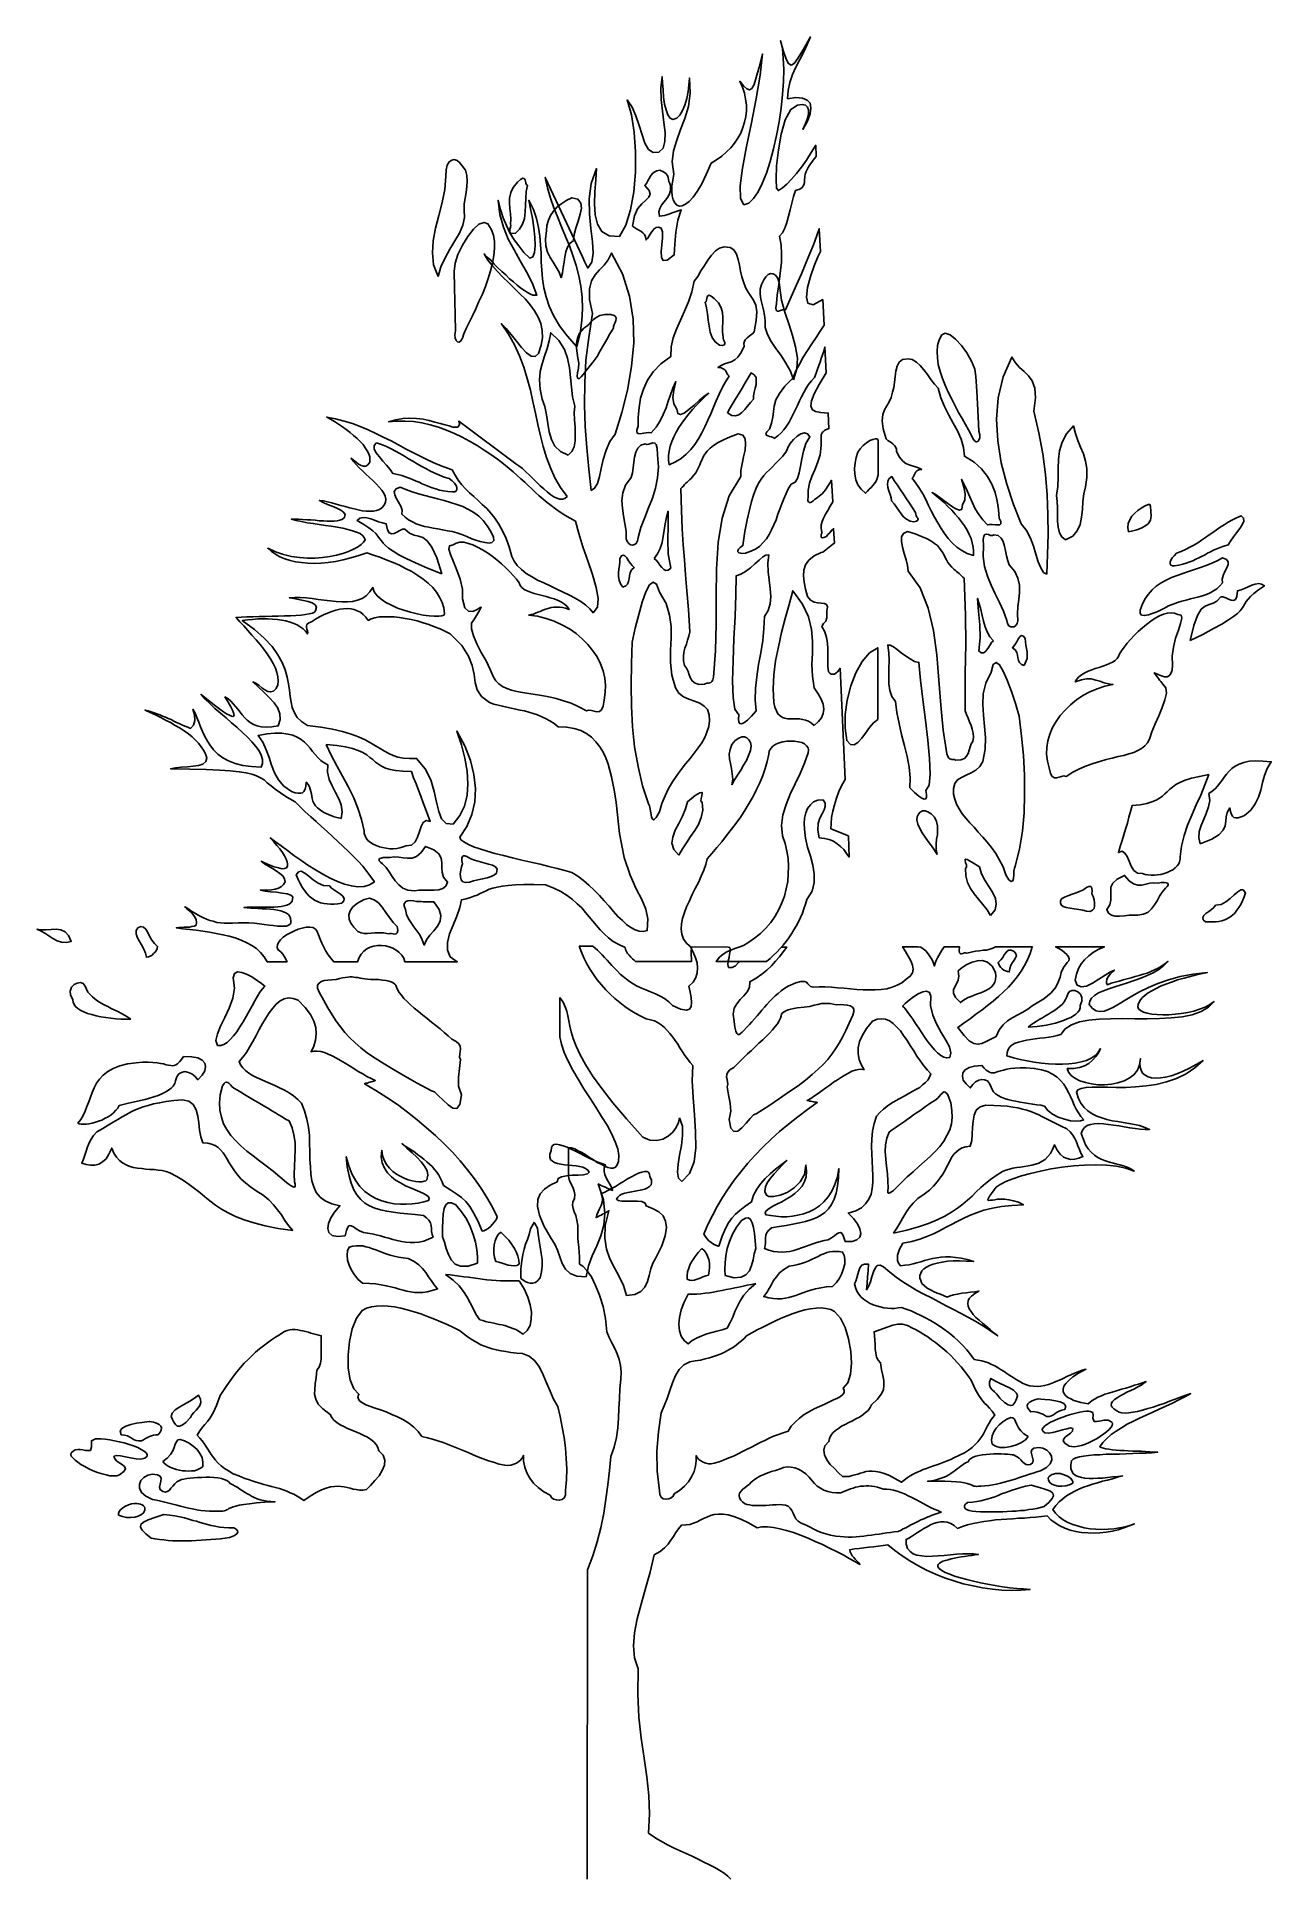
# Model space of a CAD drawing. Header units: millimetres. Extents: x 362.88 to 365.65, y 2574.5 to 2578.64.
import ezdxf

# ---------------------------------------------------------------- set-up
doc = ezdxf.new("R2010")
doc.units = ezdxf.units.MM
doc.header["$LTSCALE"] = 10
doc.layers.add('Vegetais', color=94, linetype='Continuous')

msp = doc.modelspace()

# ---------------------------------------------------------------- linework, layer by layer
at = {"layer": 'Vegetais', "color": 34}
for p, q in [((364.0973, 2576.5945), (364.1024, 2576.5811)), ((364.128, 2576.5945), (364.0973, 2576.5945)), ((364.133, 2576.5905), (364.128, 2576.5945)), ((364.1386, 2576.5855), (364.133, 2576.5905)), ((364.1436, 2576.5805), (364.1386, 2576.5855)), ((364.3477, 2576.5933), (364.3538, 2576.5811)), ((364.4324, 2576.5928), (364.3477, 2576.5933)), ((364.4358, 2576.5917), (364.4324, 2576.5928)), ((364.4369, 2576.5883), (364.4358, 2576.5917)), ((364.4369, 2576.5827), (364.4369, 2576.5883)), ((364.1024, 2576.5811), (364.1079, 2576.5683)), ((364.1079, 2576.5683), (364.1146, 2576.5554)), ((364.1146, 2576.5554), (364.1219, 2576.5426)), ((364.1219, 2576.5426), (364.1297, 2576.5309)), ((364.1486, 2576.5749), (364.1436, 2576.5805)), ((364.1542, 2576.5694), (364.1486, 2576.5749)), ((364.1598, 2576.5632), (364.1542, 2576.5694)), ((364.1653, 2576.5571), (364.1598, 2576.5632)), ((364.1709, 2576.551), (364.1653, 2576.5571)), ((364.1771, 2576.5443), (364.1709, 2576.551)), ((364.1832, 2576.5382), (364.1771, 2576.5443)), ((364.3538, 2576.5811), (364.3588, 2576.5688)), ((364.3588, 2576.5688), (364.3622, 2576.5571)), ((364.3622, 2576.5571), (364.3633, 2576.5459)), ((364.3633, 2576.5459), (364.3627, 2576.5348)), ((364.4318, 2576.5538), (364.4324, 2576.5616)), ((364.433, 2576.5465), (364.4318, 2576.5538)), ((364.4324, 2576.5616), (364.4341, 2576.5694)), ((364.4413, 2576.5465), (364.433, 2576.5465)), ((364.4341, 2576.5694), (364.4352, 2576.5766)), ((364.4352, 2576.5766), (364.4369, 2576.5827)), ((364.4486, 2576.5504), (364.4413, 2576.5465)), ((364.4553, 2576.5582), (364.4486, 2576.5504)), ((364.4568, 2576.5603), (364.4553, 2576.5582)), ((364.1297, 2576.5309), (364.138, 2576.5192)), ((364.138, 2576.5192), (364.1475, 2576.508)), ((364.1475, 2576.508), (364.157, 2576.4969)), ((364.1893, 2576.532), (364.1832, 2576.5382)), ((364.196, 2576.5264), (364.1893, 2576.532)), ((364.2033, 2576.5203), (364.196, 2576.5264)), ((364.2105, 2576.5153), (364.2033, 2576.5203)), ((364.2183, 2576.5103), (364.2105, 2576.5153)), ((364.2261, 2576.5058), (364.2183, 2576.5103)), ((364.2361, 2576.5008), (364.2261, 2576.5058)), ((364.3532, 2576.5142), (364.3438, 2576.5047)), ((364.3438, 2576.5047), (364.3465, 2576.4913)), ((364.3594, 2576.5242), (364.3532, 2576.5142)), ((364.3627, 2576.5348), (364.3594, 2576.5242)), ((364.0538, 2576.4796), (364.0538, 2576.4066)), ((364.0611, 2576.469), (364.0538, 2576.4796)), ((364.0661, 2576.4584), (364.0611, 2576.469)), ((364.157, 2576.4969), (364.167, 2576.4869)), ((364.167, 2576.4869), (364.1776, 2576.4768)), ((364.1776, 2576.4768), (364.1888, 2576.4679)), ((364.1888, 2576.4679), (364.1999, 2576.459)), ((364.2473, 2576.4963), (364.2361, 2576.5008)), ((364.2579, 2576.4919), (364.2473, 2576.4963)), ((364.2685, 2576.4874), (364.2579, 2576.4919)), ((364.2791, 2576.4824), (364.2685, 2576.4874)), ((364.2891, 2576.4768), (364.2791, 2576.4824)), ((364.2986, 2576.4696), (364.2891, 2576.4768)), ((364.307, 2576.4612), (364.2986, 2576.4696)), ((364.3254, 2576.4534), (364.307, 2576.4612)), ((364.3465, 2576.4913), (364.3488, 2576.479)), ((364.3488, 2576.479), (364.3499, 2576.4679)), ((364.3499, 2576.4679), (364.3493, 2576.459)), ((364.0695, 2576.4484), (364.0661, 2576.4584)), ((364.0717, 2576.4383), (364.0695, 2576.4484)), ((364.0739, 2576.4272), (364.0717, 2576.4383)), ((364.0762, 2576.4149), (364.0739, 2576.4272)), ((364.1999, 2576.459), (364.2116, 2576.4512)), ((364.2116, 2576.4512), (364.2233, 2576.4439)), ((364.2233, 2576.4439), (364.2356, 2576.4372)), ((364.2356, 2576.4372), (364.2479, 2576.4311)), ((364.2479, 2576.4311), (364.2573, 2576.4294)), ((364.2573, 2576.4294), (364.2663, 2576.4266)), ((364.2663, 2576.4266), (364.2746, 2576.4227)), ((364.2746, 2576.4227), (364.2819, 2576.4177)), ((364.3382, 2576.4512), (364.3254, 2576.4534)), ((364.3454, 2576.4534), (364.3382, 2576.4512)), ((364.3493, 2576.459), (364.3454, 2576.4534)), ((364.0538, 2576.4066), (364.0538, 2576.3909)), ((364.0538, 2576.3909), (364.0572, 2576.3742)), ((364.0795, 2576.4021), (364.0762, 2576.4149)), ((364.0839, 2576.387), (364.0795, 2576.4021)), ((364.0906, 2576.3703), (364.0839, 2576.387)), ((364.2819, 2576.4177), (364.2891, 2576.4121)), ((364.2891, 2576.4121), (364.2953, 2576.4055)), ((364.2953, 2576.4055), (364.3014, 2576.3982)), ((364.3014, 2576.3982), (364.3075, 2576.3904)), ((364.3075, 2576.3904), (364.3131, 2576.3826)), ((364.3131, 2576.3826), (364.3187, 2576.3742)), ((364.0572, 2576.3742), (364.0633, 2576.3558)), ((364.0633, 2576.3558), (364.0722, 2576.3363)), ((364.0722, 2576.3363), (364.0828, 2576.3162)), ((364.0996, 2576.3508), (364.0906, 2576.3703)), ((364.1118, 2576.3285), (364.0996, 2576.3508)), ((364.3187, 2576.3742), (364.3237, 2576.3659)), ((364.3237, 2576.3659), (364.3293, 2576.3575)), ((364.3293, 2576.3575), (364.3348, 2576.3491)), ((364.3348, 2576.3491), (364.3404, 2576.3413)), ((364.3404, 2576.3413), (364.3465, 2576.3335)), ((364.0828, 2576.3162), (364.0951, 2576.2956)), ((364.0951, 2576.2956), (364.1079, 2576.2744)), ((364.1274, 2576.3034), (364.1118, 2576.3285)), ((364.1481, 2576.275), (364.1274, 2576.3034)), ((364.3465, 2576.3335), (364.3527, 2576.3268)), ((364.3527, 2576.3268), (364.3516, 2576.2923)), ((364.1079, 2576.2744), (364.1213, 2576.2538)), ((364.1213, 2576.2538), (364.1347, 2576.2326)), ((364.1732, 2576.2426), (364.1481, 2576.275)), ((364.3516, 2576.2923), (364.3532, 2576.2544)), ((364.3532, 2576.2544), (364.3566, 2576.2159)), ((364.1347, 2576.2326), (364.1475, 2576.212)), ((364.1475, 2576.212), (364.1598, 2576.1925)), ((364.2033, 2576.2064), (364.1732, 2576.2426)), ((364.3566, 2576.2159), (364.3588, 2576.1774)), ((364.1598, 2576.1925), (364.1698, 2576.1735)), ((364.1698, 2576.1735), (364.1782, 2576.1551)), ((364.2401, 2576.1651), (364.2033, 2576.2064)), ((364.3075, 2576.1769), (364.2975, 2576.1679)), ((364.3153, 2576.1875), (364.3075, 2576.1769)), ((364.3203, 2576.1986), (364.3153, 2576.1875)), ((364.3231, 2576.2086), (364.3203, 2576.1986)), ((364.3293, 2576.1902), (364.3231, 2576.2086)), ((364.3298, 2576.1691), (364.3293, 2576.1902)), ((364.3588, 2576.1774), (364.3594, 2576.1417)), ((364.0734, 2576.1417), (364.0734, 2576.0849)), ((364.08, 2576.1412), (364.0734, 2576.1417)), ((364.0873, 2576.1389), (364.08, 2576.1412)), ((364.0951, 2576.135), (364.0873, 2576.1389)), ((364.1035, 2576.1306), (364.0951, 2576.135)), ((364.1124, 2576.1256), (364.1035, 2576.1306)), ((364.1782, 2576.1551), (364.1838, 2576.1389)), ((364.1838, 2576.1389), (364.1865, 2576.1239)), ((364.2562, 2576.159), (364.2401, 2576.1651)), ((364.2718, 2576.1579), (364.2562, 2576.159)), ((364.2852, 2576.1612), (364.2718, 2576.1579)), ((364.2975, 2576.1679), (364.2852, 2576.1612)), ((364.3231, 2576.125), (364.3276, 2576.1468)), ((364.3276, 2576.1468), (364.3298, 2576.1691)), ((364.3594, 2576.1417), (364.3555, 2576.11)), ((364.1207, 2576.12), (364.1124, 2576.1256)), ((364.1297, 2576.1144), (364.1207, 2576.12)), ((364.138, 2576.1088), (364.1297, 2576.1144)), ((364.1464, 2576.1044), (364.138, 2576.1088)), ((364.1542, 2576.0999), (364.1464, 2576.1044)), ((364.1614, 2576.0971), (364.1542, 2576.0999)), ((364.1681, 2576.096), (364.1614, 2576.0971)), ((364.1737, 2576.096), (364.1681, 2576.096)), ((364.1787, 2576.0982), (364.1737, 2576.096)), ((364.1826, 2576.1033), (364.1787, 2576.0982)), ((364.1854, 2576.1105), (364.1826, 2576.1033)), ((364.1865, 2576.1239), (364.1854, 2576.1105)), ((364.3181, 2576.0865), (364.3198, 2576.1044)), ((364.3198, 2576.1044), (364.3231, 2576.125)), ((364.3555, 2576.11), (364.3454, 2576.0837)), ((364.0734, 2576.0849), (364.0734, 2576.0776)), ((364.0734, 2576.0776), (364.0745, 2576.0704)), ((364.0745, 2576.0704), (364.0772, 2576.0642)), ((364.0772, 2576.0642), (364.0806, 2576.0575)), ((364.0806, 2576.0575), (364.0839, 2576.0509)), ((364.0839, 2576.0509), (364.0862, 2576.0442)), ((364.3203, 2576.0732), (364.3181, 2576.0865)), ((364.3281, 2576.0654), (364.3203, 2576.0732)), ((364.3454, 2576.0837), (364.3281, 2576.0654)), ((364.0828, 2576.0196), (364.0823, 2576.0124)), ((364.0823, 2576.0124), (364.0834, 2576.0052)), ((364.0867, 2576.0274), (364.0828, 2576.0196)), ((364.0834, 2576.0052), (364.0862, 2575.9973)), ((364.0862, 2576.0442), (364.0873, 2576.0364)), ((364.0873, 2576.0364), (364.0867, 2576.0274)), ((364.0862, 2575.9973), (364.0895, 2575.989)), ((364.0895, 2575.989), (364.0923, 2575.9789)), ((364.0923, 2575.9789), (364.094, 2575.9672)), ((364.094, 2575.9672), (364.094, 2575.9539)), ((364.094, 2575.9539), (364.0945, 2575.9371)), ((364.0945, 2575.9371), (364.0962, 2575.9171)), ((364.0962, 2575.9171), (364.0979, 2575.8964)), ((364.0979, 2575.8964), (364.0979, 2575.8797)), ((364.0979, 2575.8797), (364.1057, 2575.8752)), ((364.1057, 2575.8752), (364.1146, 2575.8658)), ((364.1146, 2575.8658), (364.1246, 2575.8513)), ((364.1246, 2575.8513), (364.1341, 2575.8323)), ((364.1341, 2575.8323), (364.1431, 2575.81)), ((364.1431, 2575.81), (364.1509, 2575.7849)), ((364.1509, 2575.7849), (364.1564, 2575.7576)), ((364.1564, 2575.7576), (364.1592, 2575.7281)), ((364.1592, 2575.7281), (364.1648, 2575.7152)), ((364.1648, 2575.7152), (364.1709, 2575.703)), ((364.1709, 2575.703), (364.1771, 2575.6907)), ((364.1771, 2575.6907), (364.1826, 2575.6784)), ((364.1826, 2575.6784), (364.1871, 2575.6656)), ((364.1871, 2575.6656), (364.1904, 2575.6522)), ((364.1904, 2575.6522), (364.1915, 2575.6377)), ((364.1915, 2575.6377), (364.191, 2575.6216)), ((364.1888, 2575.5998), (364.1877, 2575.5775)), ((364.191, 2575.6216), (364.1888, 2575.5998)), ((364.1865, 2575.5558), (364.1854, 2575.534)), ((364.1877, 2575.5775), (364.1865, 2575.5558)), ((364.1838, 2575.5117), (364.181, 2575.49)), ((364.1854, 2575.534), (364.1838, 2575.5117)), ((364.1759, 2575.4688), (364.1687, 2575.4476)), ((364.181, 2575.49), (364.1759, 2575.4688)), ((364.1687, 2575.4476), (364.1653, 2575.4158)), ((364.162, 2575.3841), (364.1575, 2575.3517)), ((364.1653, 2575.4158), (364.162, 2575.3841)), ((364.1575, 2575.3517), (364.1525, 2575.3199)), ((364.1525, 2575.3199), (364.1458, 2575.2876)), ((364.1458, 2575.2876), (364.138, 2575.2558)), ((364.128, 2575.224), (364.1157, 2575.1928)), ((364.138, 2575.2558), (364.128, 2575.224)), ((364.1157, 2575.1928), (364.1151, 2574.4976))]:
    msp.add_line(p, q, dxfattribs=at)
at = {"layer": 'Vegetais'}
for points in [[(364.7028, 2576.8424), (364.6633, 2576.8585), (364.6638, 2576.8702), (364.6649, 2576.8836), (364.6677, 2576.8981), (364.6711, 2576.9126), (364.6755, 2576.9277), (364.6811, 2576.9422), (364.6878, 2576.9567), (364.6956, 2576.9695), (364.6839, 2577.2193), (364.6811, 2577.2154), (364.6778, 2577.2115), (364.6744, 2577.2087), (364.6711, 2577.2064), (364.6672, 2577.2059), (364.6638, 2577.2059), (364.6605, 2577.2081), (364.6577, 2577.2115), (364.6566, 2577.2243), (364.656, 2577.2371), (364.6566, 2577.2499), (364.656, 2577.2628), (364.6555, 2577.2756), (364.6532, 2577.2884), (364.6493, 2577.3012), (364.6427, 2577.3135), (364.6466, 2577.3202), (364.6516, 2577.3252), (364.6543, 2577.333), (364.6538, 2577.348), (364.6555, 2577.3575), (364.6532, 2577.3631), (364.6488, 2577.3653), (364.6415, 2577.3659), (364.6337, 2577.3664), (364.6254, 2577.3681), (364.6176, 2577.3726), (364.6109, 2577.381), (364.6064, 2577.3971), (364.6031, 2577.4127), (364.6014, 2577.4272), (364.6025, 2577.44), (364.6064, 2577.4518), (364.6137, 2577.4623), (364.6254, 2577.4718), (364.6415, 2577.4796), (364.6449, 2577.4807), (364.6482, 2577.483), (364.6521, 2577.4858), (364.6555, 2577.4886), (364.6594, 2577.4913), (364.6633, 2577.4947), (364.6672, 2577.498), (364.6711, 2577.5008), (364.6694, 2577.5331), (364.6644, 2577.5293), (364.6605, 2577.5242), (364.6566, 2577.5198), (364.6532, 2577.5153), (364.6471, 2577.5131), (364.6438, 2577.5125), (364.6415, 2577.5142), (364.6415, 2577.517), (364.6415, 2577.5198), (364.6427, 2577.5231), (364.6427, 2577.5265), (364.6421, 2577.5287), (364.641, 2577.5348), (364.641, 2577.5415), (364.6432, 2577.5493), (364.6466, 2577.5571), (364.651, 2577.5655), (364.656, 2577.5744), (364.6616, 2577.5839), (364.6672, 2577.5934), (364.6644, 2577.6419), (364.6605, 2577.6352), (364.6566, 2577.629), (364.6527, 2577.6229), (364.6482, 2577.6168), (364.6432, 2577.6118), (364.6376, 2577.6068), (364.6326, 2577.6023), (364.6265, 2577.5989), (364.6231, 2577.5956), (364.6198, 2577.5928), (364.617, 2577.5917), (364.6142, 2577.5922), (364.6126, 2577.5934), (364.6114, 2577.5956), (364.6114, 2577.5989), (364.612, 2577.6034), (364.612, 2577.6201), (364.6148, 2577.6357), (364.6203, 2577.6502), (364.627, 2577.6653), (364.6332, 2577.6815), (364.6388, 2577.6993), (364.6415, 2577.7199), (364.6415, 2577.7445), (364.6427, 2577.7472), (364.6443, 2577.75), (364.6466, 2577.7517), (364.6488, 2577.7539), (364.651, 2577.7551), (364.6532, 2577.7562), (364.656, 2577.7573), (364.6588, 2577.7578), (364.6571, 2577.793), (364.6404, 2577.7941), (364.6287, 2577.7963), (364.6209, 2577.8013), (364.6181, 2577.8091), (364.6198, 2577.8203), (364.6259, 2577.8364), (364.6371, 2577.8571), (364.6527, 2577.8833), (364.6499, 2577.9418), (364.6471, 2577.9323), (364.6443, 2577.924), (364.6415, 2577.9156), (364.6388, 2577.9078), (364.636, 2577.9), (364.6332, 2577.8916), (364.6298, 2577.8827), (364.6265, 2577.8733), (364.6193, 2577.8654), (364.6131, 2577.8576), (364.6075, 2577.8487), (364.602, 2577.8392), (364.5969, 2577.8298), (364.5925, 2577.8203), (364.588, 2577.8102), (364.5836, 2577.8008), (364.5786, 2577.7907), (364.5741, 2577.7813), (364.5691, 2577.7723), (364.5635, 2577.7634), (364.5574, 2577.7556), (364.5512, 2577.7484), (364.544, 2577.7417), (364.5356, 2577.7361), (364.5334, 2577.7383), (364.5295, 2577.7394), (364.525, 2577.7406), (364.5211, 2577.7417), (364.5183, 2577.7433), (364.5172, 2577.7461), (364.5194, 2577.7506), (364.525, 2577.7567), (364.53, 2577.7707), (364.5323, 2577.7835), (364.5339, 2577.7963), (364.5356, 2577.8086), (364.5395, 2577.8225), (364.5473, 2577.837), (364.5596, 2577.8532), (364.5786, 2577.8721), (364.5847, 2577.8877), (364.5925, 2577.9028), (364.6008, 2577.9184), (364.6103, 2577.9335), (364.6203, 2577.9485), (364.6298, 2577.963), (364.6393, 2577.9769), (364.6482, 2577.9903), (364.6449, 2578.0483), (364.6231, 2578.0366), (364.6114, 2578.0399), (364.6081, 2578.0539), (364.6109, 2578.0751), (364.617, 2578.1001), (364.6259, 2578.1241), (364.6337, 2578.1442), (364.6399, 2578.1565), (364.6371, 2578.2072), (364.6309, 2578.1899), (364.6243, 2578.1715), (364.6159, 2578.1514), (364.607, 2578.1297), (364.5969, 2578.1063), (364.5858, 2578.0812), (364.5741, 2578.0544), (364.5613, 2578.0254), (364.5579, 2578.026), (364.554, 2578.0254), (364.5495, 2578.0238), (364.5456, 2578.0221), (364.5423, 2578.0221), (364.5401, 2578.0243), (364.5395, 2578.0299), (364.5412, 2578.0394), (364.5423, 2578.0584), (364.5451, 2578.0767), (364.5473, 2578.0951), (364.5501, 2578.1135), (364.5518, 2578.1319), (364.5523, 2578.1509), (364.5512, 2578.1704), (364.5473, 2578.1905), (364.554, 2578.1983), (364.5596, 2578.2089), (364.564, 2578.2217), (364.568, 2578.2356), (364.5719, 2578.2501), (364.5752, 2578.2652), (364.5791, 2578.2802), (364.5836, 2578.2936), (364.593, 2578.2964), (364.5986, 2578.3003), (364.602, 2578.3059), (364.6036, 2578.3115), (364.6042, 2578.3176), (364.6047, 2578.3243), (364.6053, 2578.3304), (364.6075, 2578.336), (364.6098, 2578.3405), (364.612, 2578.3449), (364.6142, 2578.3488), (364.617, 2578.3533), (364.6203, 2578.3572), (364.6231, 2578.3616), (364.6265, 2578.3656), (364.6298, 2578.37), (364.6293, 2578.3951), (364.6187, 2578.3784), (364.6081, 2578.3616), (364.5969, 2578.346), (364.5858, 2578.3315), (364.5746, 2578.3187), (364.564, 2578.3076), (364.5546, 2578.2992), (364.5451, 2578.2931), (364.5412, 2578.2986), (364.5401, 2578.3187), (364.5412, 2578.3488), (364.5451, 2578.3845), (364.5512, 2578.4202), (364.5607, 2578.4525), (364.573, 2578.4754), (364.588, 2578.4854), (364.5986, 2578.4865), (364.6059, 2578.4848), (364.6103, 2578.4804), (364.6126, 2578.4743), (364.6126, 2578.4659), (364.6103, 2578.4559), (364.6059, 2578.4441), (364.6003, 2578.4308), (364.6103, 2578.4492), (364.6165, 2578.4653), (364.6181, 2578.4787), (364.6165, 2578.4893), (364.6098, 2578.4966), (364.5997, 2578.501), (364.5847, 2578.5021), (364.5657, 2578.4994), (364.5668, 2578.5183), (364.5707, 2578.5361), (364.5769, 2578.554), (364.5847, 2578.5707), (364.593, 2578.588), (364.602, 2578.6047), (364.6098, 2578.6215), (364.617, 2578.6387), (364.6014, 2578.6109), (364.5897, 2578.5914), (364.5808, 2578.5791), (364.5735, 2578.5752), (364.568, 2578.5785), (364.5624, 2578.5886), (364.5568, 2578.6058), (364.5501, 2578.6298), (364.554, 2578.612), (364.5562, 2578.5908), (364.5574, 2578.5657), (364.5568, 2578.5384), (364.5546, 2578.5088), (364.5512, 2578.4787), (364.5468, 2578.4475), (364.5406, 2578.4168), (364.5339, 2578.3867), (364.5267, 2578.3583), (364.5183, 2578.3326), (364.5088, 2578.3092), (364.4994, 2578.2903), (364.4893, 2578.2752), (364.4787, 2578.2652), (364.4676, 2578.2613), (364.4598, 2578.2752), (364.4592, 2578.3037), (364.4643, 2578.3438), (364.4737, 2578.3923), (364.4843, 2578.4453), (364.4955, 2578.4999), (364.5044, 2578.5529), (364.5094, 2578.6003), (364.5016, 2578.5702), (364.4955, 2578.5473), (364.4905, 2578.5317), (364.4854, 2578.5228), (364.4799, 2578.5194), (364.4743, 2578.5216), (364.467, 2578.5283), (364.4581, 2578.5389), (364.4643, 2578.5256), (364.4687, 2578.5122), (364.4715, 2578.4988), (364.4732, 2578.486), (364.4732, 2578.4726), (364.472, 2578.4598), (364.4693, 2578.4469), (364.4654, 2578.4347), (364.4604, 2578.4224), (364.4537, 2578.4113), (364.4464, 2578.4001), (364.438, 2578.3895), (364.4286, 2578.38), (364.418, 2578.3706), (364.4063, 2578.3622), (364.394, 2578.355), (364.3829, 2578.3293), (364.3728, 2578.3087), (364.3628, 2578.2914), (364.3533, 2578.278), (364.3444, 2578.2685), (364.336, 2578.2624), (364.3288, 2578.259), (364.3226, 2578.2585), (364.3171, 2578.2607), (364.3126, 2578.2657), (364.3087, 2578.2724), (364.3065, 2578.2814), (364.3054, 2578.2914), (364.3059, 2578.3031), (364.3076, 2578.3165), (364.3104, 2578.3304), (364.3065, 2578.3577), (364.3093, 2578.3828), (364.3165, 2578.4068), (364.3254, 2578.4302), (364.3349, 2578.4553), (364.3427, 2578.4821), (364.3466, 2578.5122), (364.3449, 2578.5462), (364.3438, 2578.5311), (364.3422, 2578.5155), (364.3394, 2578.4999), (364.3349, 2578.4854), (364.3299, 2578.4732), (364.3237, 2578.4626), (364.3165, 2578.4559), (364.3081, 2578.4531), (364.3015, 2578.4559), (364.2964, 2578.4631), (364.2925, 2578.4743), (364.2892, 2578.4876), (364.2869, 2578.5033), (364.2858, 2578.5194), (364.2847, 2578.535), (364.2836, 2578.549), (364.2808, 2578.5244), (364.2814, 2578.4982), (364.2842, 2578.472), (364.2875, 2578.4464), (364.2903, 2578.4235), (364.2897, 2578.4034), (364.2858, 2578.3884), (364.2764, 2578.3795), (364.2635, 2578.3784), (364.2529, 2578.3856), (364.2451, 2578.3996), (364.2385, 2578.4185), (364.2318, 2578.4397), (364.2245, 2578.4614), (364.2161, 2578.4809), (364.205, 2578.4971), (364.2145, 2578.4637), (364.2212, 2578.4241), (364.224, 2578.38), (364.224, 2578.3343), (364.22, 2578.2903), (364.2128, 2578.2496), (364.2022, 2578.2156), (364.1877, 2578.1899), (364.1643, 2578.1916), (364.1481, 2578.2011), (364.1381, 2578.2178), (364.1331, 2578.239), (364.132, 2578.2635), (364.1325, 2578.2903), (364.1347, 2578.317), (364.1364, 2578.3427), (364.1242, 2578.3092), (364.1197, 2578.2747), (364.1203, 2578.2407), (364.1236, 2578.2078), (364.1275, 2578.1782), (364.1286, 2578.1526), (364.1258, 2578.1325), (364.1164, 2578.1191), (364.1102, 2578.1319), (364.1046, 2578.1442), (364.0985, 2578.157), (364.0924, 2578.1699), (364.0868, 2578.1827), (364.0807, 2578.1949), (364.0745, 2578.2078), (364.069, 2578.2206), (364.0628, 2578.2334), (364.0567, 2578.2462), (364.0506, 2578.259), (364.045, 2578.2719), (364.0389, 2578.2842), (364.0327, 2578.297), (364.0271, 2578.3098), (364.021, 2578.3226), (364.026, 2578.2992), (364.0327, 2578.2763), (364.0405, 2578.2546), (364.0489, 2578.2329), (364.0572, 2578.2117), (364.0662, 2578.1899), (364.0751, 2578.1687), (364.0829, 2578.147), (364.0902, 2578.1247), (364.0963, 2578.1018), (364.1007, 2578.0784), (364.1041, 2578.0533), (364.1046, 2578.0277), (364.103, 2578.0009), (364.0991, 2577.9719), (364.0918, 2577.9418), (364.0701, 2577.9664), (364.0528, 2577.9892), (364.0394, 2578.0121), (364.0299, 2578.0333), (364.0227, 2578.0544), (364.0177, 2578.0745), (364.0149, 2578.0946), (364.0132, 2578.1141), (364.0121, 2578.1331), (364.0115, 2578.1526), (364.0104, 2578.1715), (364.0088, 2578.1905), (364.006, 2578.21), (364.0009, 2578.2301), (363.9942, 2578.2507), (363.9842, 2578.2713), (363.9881, 2578.2524), (363.992, 2578.2312), (363.9954, 2578.2094), (363.9976, 2578.1882), (363.9982, 2578.1693), (363.997, 2578.1542), (363.9931, 2578.1442), (363.9864, 2578.1409), (363.9731, 2578.1542), (363.9614, 2578.1687), (363.9508, 2578.1827), (363.9413, 2578.1983), (363.9335, 2578.2144), (363.9262, 2578.2317), (363.9201, 2578.2507), (363.9151, 2578.2713), (363.919, 2578.2395), (363.9273, 2578.2111), (363.9379, 2578.1843), (363.9513, 2578.1598), (363.9647, 2578.1353), (363.9786, 2578.1107), (363.9915, 2578.0857), (364.0021, 2578.0584), (363.9982, 2578.0578), (363.9931, 2578.0584), (363.9876, 2578.0606), (363.9809, 2578.0639), (363.9742, 2578.0684), (363.9664, 2578.074), (363.958, 2578.0806), (363.9496, 2578.0879), (363.9407, 2578.0951), (363.9324, 2578.1035), (363.9234, 2578.1113), (363.9145, 2578.1197), (363.9062, 2578.128), (363.8983, 2578.1364), (363.8906, 2578.1436), (363.8833, 2578.1509), (363.8922, 2578.1369), (363.9022, 2578.1241), (363.9134, 2578.1113), (363.9257, 2578.0985), (363.9385, 2578.0862), (363.9513, 2578.074), (363.9641, 2578.0611), (363.9764, 2578.0489), (363.987, 2578.036), (363.997, 2578.0227), (364.0048, 2578.0087), (364.011, 2577.9942), (364.0143, 2577.9786), (364.0149, 2577.9624), (364.0121, 2577.9457), (364.006, 2577.9273), (363.9982, 2577.9201), (363.9892, 2577.9212), (363.9786, 2577.9284), (363.9675, 2577.9402), (363.9563, 2577.9546), (363.9446, 2577.9697), (363.9329, 2577.9831), (363.9223, 2577.9937), (363.9385, 2577.9703), (363.9519, 2577.9463), (363.963, 2577.9217), (363.9725, 2577.8961), (363.9803, 2577.8704), (363.9876, 2577.8448), (363.9931, 2577.8192), (363.9987, 2577.793), (364.0043, 2577.7673), (364.0104, 2577.7422), (364.0165, 2577.7177), (364.0238, 2577.6932), (364.0327, 2577.6697), (364.0428, 2577.6474), (364.055, 2577.6257), (364.0701, 2577.6056), (364.0651, 2577.6012), (364.06, 2577.5995), (364.0539, 2577.5995), (364.0472, 2577.6017), (364.0405, 2577.6051), (364.0333, 2577.6095), (364.0255, 2577.6157), (364.0177, 2577.6224), (364.0098, 2577.6296), (364.0015, 2577.6374), (363.9937, 2577.6452), (363.9853, 2577.6536), (363.9775, 2577.6608), (363.9697, 2577.6681), (363.9619, 2577.6742), (363.9547, 2577.6792), (363.827, 2577.7751), (363.8281, 2577.7684), (363.827, 2577.764), (363.8242, 2577.7617), (363.8197, 2577.7612), (363.8131, 2577.7617), (363.8052, 2577.764), (363.7958, 2577.7667), (363.7846, 2577.7695), (363.7729, 2577.7729), (363.7601, 2577.7762), (363.7462, 2577.779), (363.7317, 2577.7807), (363.7166, 2577.7813), (363.701, 2577.7807), (363.6848, 2577.7779), (363.6687, 2577.7734), (363.687, 2577.7751), (363.706, 2577.7751), (363.725, 2577.774), (363.7433, 2577.7712), (363.7623, 2577.7667), (363.7807, 2577.7612), (363.7986, 2577.7545), (363.817, 2577.7472), (363.8342, 2577.7389), (363.851, 2577.73), (363.8677, 2577.7199), (363.8833, 2577.7099), (363.8989, 2577.6998), (363.9134, 2577.6893), (363.9268, 2577.6787), (363.9396, 2577.6681), (363.9491, 2577.6608), (363.9575, 2577.653), (363.9664, 2577.6452), (363.9747, 2577.638), (363.9825, 2577.6302), (363.9909, 2577.6224), (363.9993, 2577.6145), (364.0076, 2577.6073), (364.016, 2577.5995), (364.0249, 2577.5922), (364.0344, 2577.585), (364.0439, 2577.5777), (364.0545, 2577.5705), (364.0651, 2577.5638), (364.0768, 2577.5571), (364.089, 2577.5504), (364.0963, 2577.5226), (364.1058, 2577.4925), (364.1169, 2577.4607), (364.1275, 2577.43), (364.1353, 2577.401), (364.1398, 2577.3765), (364.1381, 2577.357), (364.1286, 2577.3441), (364.1214, 2577.3531), (364.1119, 2577.3614), (364.1007, 2577.3692), (364.0885, 2577.377), (364.0751, 2577.3837), (364.0611, 2577.3904), (364.0467, 2577.3971), (364.0322, 2577.4044), (364.0177, 2577.4111), (364.0037, 2577.4177), (363.9903, 2577.4255), (363.9781, 2577.4328), (363.9675, 2577.4412), (363.958, 2577.4506), (363.9508, 2577.4601), (363.9457, 2577.4707), (363.9396, 2577.4925), (363.9329, 2577.5114), (363.9251, 2577.5281), (363.9168, 2577.5432), (363.9078, 2577.5566), (363.8989, 2577.5677), (363.8894, 2577.5783), (363.8794, 2577.5878), (363.8699, 2577.5967), (363.8604, 2577.6056), (363.851, 2577.614), (363.842, 2577.6229), (363.8331, 2577.6318), (363.8253, 2577.6424), (363.8181, 2577.6536), (363.8114, 2577.6658), (363.793, 2577.672), (363.7757, 2577.6792), (363.7579, 2577.687), (363.7411, 2577.6954), (363.7244, 2577.7038), (363.7071, 2577.7127), (363.691, 2577.7216), (363.6742, 2577.7305), (363.6569, 2577.7389), (363.6402, 2577.7472), (363.6229, 2577.7556), (363.6051, 2577.7628), (363.5873, 2577.7695), (363.5688, 2577.7751), (363.5493, 2577.7801), (363.5298, 2577.784), (363.5382, 2577.779), (363.5471, 2577.774), (363.556, 2577.7684), (363.5649, 2577.7623), (363.5733, 2577.7562), (363.5822, 2577.7495), (363.59, 2577.7428), (363.5978, 2577.7361), (363.6045, 2577.7288), (363.6112, 2577.7221), (363.6162, 2577.7149), (363.6207, 2577.7082), (363.6241, 2577.7015), (363.6263, 2577.6948), (363.6268, 2577.6887), (363.6263, 2577.6826), (363.6218, 2577.6764), (363.6174, 2577.6737), (363.6123, 2577.6737), (363.6068, 2577.6753), (363.6012, 2577.6781), (363.5956, 2577.6826), (363.59, 2577.687), (363.5845, 2577.6915), (363.5895, 2577.6842), (363.5956, 2577.6776), (363.6023, 2577.6703), (363.6101, 2577.6631), (363.6179, 2577.6558), (363.6257, 2577.6485), (363.6335, 2577.6413), (363.6408, 2577.6341), (363.6475, 2577.6268), (363.6536, 2577.6201), (363.6581, 2577.6129), (363.6608, 2577.6062), (363.6625, 2577.5995), (363.6614, 2577.5928), (363.6586, 2577.5861), (363.6536, 2577.58), (363.648, 2577.5761), (363.6419, 2577.5738), (363.6347, 2577.5722), (363.6268, 2577.5722), (363.6185, 2577.5722), (363.6095, 2577.5733), (363.6006, 2577.5755), (363.5912, 2577.5777), (363.5811, 2577.58), (363.5711, 2577.5828), (363.561, 2577.5856), (363.551, 2577.5883), (363.541, 2577.5911), (363.5315, 2577.5934), (363.522, 2577.5956), (363.5131, 2577.5967), (363.5215, 2577.5922), (363.5315, 2577.5878), (363.5421, 2577.5839), (363.5527, 2577.5794), (363.5616, 2577.575), (363.5677, 2577.57), (363.5711, 2577.5649), (363.5694, 2577.5588), (363.5672, 2577.556), (363.5638, 2577.5538), (363.5588, 2577.5521), (363.5532, 2577.551), (363.5466, 2577.5504), (363.5387, 2577.5504), (363.5304, 2577.5504), (363.522, 2577.551), (363.5125, 2577.551), (363.5036, 2577.5521), (363.4941, 2577.5527), (363.4847, 2577.5532), (363.4752, 2577.5538), (363.4663, 2577.5543), (363.4579, 2577.5543), (363.4501, 2577.5543), (363.4612, 2577.5515), (363.473, 2577.5493), (363.4858, 2577.5465), (363.4992, 2577.5449), (363.5125, 2577.5426), (363.5265, 2577.5404), (363.5399, 2577.5387), (363.5532, 2577.5365), (363.5655, 2577.5343), (363.5772, 2577.5315), (363.5878, 2577.5287), (363.5967, 2577.5253), (363.6045, 2577.522), (363.6101, 2577.5181), (363.614, 2577.5131), (363.6157, 2577.5081), (363.6123, 2577.503), (363.6068, 2577.4975), (363.599, 2577.4919), (363.5895, 2577.4869), (363.5783, 2577.4819), (363.5655, 2577.4774), (363.5516, 2577.4735), (363.5365, 2577.4707), (363.5203, 2577.4685), (363.5036, 2577.4668), (363.4863, 2577.4668), (363.4685, 2577.4685), (363.4506, 2577.4707), (363.4323, 2577.4752), (363.4144, 2577.4813), (363.3971, 2577.4891), (363.4055, 2577.4819), (363.4144, 2577.4757), (363.4245, 2577.4701), (363.4356, 2577.4657), (363.4473, 2577.4618), (363.4596, 2577.459), (363.473, 2577.4568), (363.4869, 2577.4556), (363.5019, 2577.4551), (363.517, 2577.4556), (363.5332, 2577.4573), (363.5493, 2577.4595), (363.5666, 2577.4629), (363.5839, 2577.4674), (363.6017, 2577.4729), (363.6201, 2577.4791), (363.6347, 2577.474), (363.6491, 2577.469), (363.6636, 2577.4635), (363.6787, 2577.4573), (363.6932, 2577.4512), (363.7071, 2577.4439), (363.7211, 2577.4367), (363.7344, 2577.4283), (363.7462, 2577.42), (363.7579, 2577.4105), (363.7679, 2577.401), (363.7763, 2577.3904), (363.7835, 2577.3793), (363.7891, 2577.3676), (363.793, 2577.3553), (363.7946, 2577.3419), (363.793, 2577.3391), (363.7885, 2577.3375), (363.7813, 2577.3363), (363.7712, 2577.3363), (363.7601, 2577.3375), (363.7467, 2577.3391), (363.7328, 2577.3419), (363.7183, 2577.3453), (363.7032, 2577.3497), (363.6887, 2577.3547), (363.6753, 2577.3609), (363.6625, 2577.3676), (363.6519, 2577.3748), (363.643, 2577.3826), (363.6363, 2577.3915), (363.633, 2577.401), (363.6263, 2577.391), (363.6185, 2577.3826), (363.609, 2577.3765), (363.599, 2577.3726), (363.5878, 2577.3698), (363.5761, 2577.3687), (363.5638, 2577.3687), (363.551, 2577.3692), (363.5376, 2577.3709), (363.5242, 2577.3726), (363.5103, 2577.3743), (363.4969, 2577.3759), (363.4835, 2577.3776), (363.4702, 2577.3787), (363.4579, 2577.3787), (363.4456, 2577.3781), (363.4557, 2577.3759), (363.4663, 2577.3743), (363.4774, 2577.372), (363.488, 2577.3698), (363.4969, 2577.3664), (363.5036, 2577.362), (363.5064, 2577.3564), (363.5047, 2577.3486), (363.5019, 2577.3458), (363.4975, 2577.3436), (363.4902, 2577.3419), (363.4819, 2577.3403), (363.4718, 2577.3391), (363.4601, 2577.338), (363.4479, 2577.3375), (363.4345, 2577.3369), (363.4205, 2577.3363), (363.4066, 2577.3363), (363.3921, 2577.3358), (363.3776, 2577.3358), (363.3637, 2577.3352), (363.3503, 2577.3352), (363.3375, 2577.3341), (363.3258, 2577.3336), (363.3341, 2577.3241), (363.343, 2577.3146), (363.3525, 2577.304), (363.3615, 2577.294), (363.3709, 2577.2834), (363.3798, 2577.2728), (363.3882, 2577.2622), (363.396, 2577.2516), (363.4033, 2577.2404), (363.4094, 2577.2304), (363.4144, 2577.2198), (363.4178, 2577.2098), (363.42, 2577.2003), (363.4205, 2577.1914), (363.4194, 2577.1825), (363.4161, 2577.1741), (363.4099, 2577.168), (363.4033, 2577.1663), (363.3971, 2577.1674), (363.3904, 2577.1713), (363.3837, 2577.1758), (363.3771, 2577.1813), (363.3704, 2577.1858), (363.3637, 2577.1886), (363.3759, 2577.1769), (363.3888, 2577.1652), (363.4005, 2577.1535), (363.4116, 2577.1418), (363.4194, 2577.1295), (363.4245, 2577.1167), (363.425, 2577.1039), (363.4205, 2577.0899), (363.406, 2577.0877), (363.3938, 2577.0871), (363.3826, 2577.0877), (363.3732, 2577.0899), (363.3648, 2577.0933), (363.3576, 2577.0977), (363.3509, 2577.1027), (363.3453, 2577.1083), (363.3397, 2577.1145), (363.3347, 2577.1206), (363.3297, 2577.1273), (363.3247, 2577.1334), (363.3196, 2577.1395), (363.3141, 2577.1457), (363.3079, 2577.1507), (363.3007, 2577.1551), (363.3079, 2577.1429), (363.3141, 2577.1328), (363.318, 2577.125), (363.3202, 2577.1189), (363.3213, 2577.1145), (363.3208, 2577.1122), (363.3185, 2577.1111), (363.3152, 2577.1116), (363.3107, 2577.1139), (363.3046, 2577.1172), (363.2979, 2577.1217), (363.2895, 2577.1278), (363.2806, 2577.1345), (363.27, 2577.1423), (363.2589, 2577.1512), (363.2472, 2577.1607), (363.2566, 2577.1501), (363.2667, 2577.1401), (363.2784, 2577.1289), (363.2907, 2577.1183), (363.3035, 2577.1078), (363.3157, 2577.0966), (363.3285, 2577.086), (363.3403, 2577.0748), (363.3514, 2577.0643), (363.3615, 2577.0542), (363.3704, 2577.0436), (363.3776, 2577.0336), (363.3826, 2577.0241), (363.3854, 2577.0146), (363.3854, 2577.0057), (363.3826, 2576.9973), (363.3603, 2576.9985), (363.3408, 2577.0007), (363.3235, 2577.0052), (363.3085, 2577.0113), (363.2962, 2577.018), (363.2851, 2577.0264), (363.2761, 2577.0353), (363.2683, 2577.0453), (363.2616, 2577.0553), (363.2555, 2577.0659), (363.2505, 2577.0771), (363.246, 2577.0877), (363.2421, 2577.0983), (363.2377, 2577.1089), (363.2338, 2577.1183), (363.2288, 2577.1273), (363.2321, 2577.1145), (363.2332, 2577.1022), (363.2304, 2577.0916), (363.2232, 2577.0843), (363.217, 2577.0871), (363.2104, 2577.0893), (363.2042, 2577.0921), (363.1981, 2577.0949), (363.192, 2577.0977), (363.1858, 2577.1005), (363.1797, 2577.1039), (363.1735, 2577.1066), (363.1674, 2577.1094), (363.1607, 2577.1116), (363.1546, 2577.1145), (363.1479, 2577.1172), (363.1418, 2577.1195), (363.1351, 2577.1217), (363.1278, 2577.1239), (363.1212, 2577.1256), (363.1329, 2577.12), (363.1446, 2577.1145), (363.1563, 2577.1089), (363.1674, 2577.1027), (363.1786, 2577.0972), (363.1892, 2577.091), (363.1998, 2577.0849), (363.2092, 2577.0788), (363.2187, 2577.0721), (363.2271, 2577.0654), (363.2349, 2577.0581), (363.2416, 2577.0509), (363.2477, 2577.0431), (363.2527, 2577.0353), (363.2572, 2577.0269), (363.26, 2577.018), (363.2577, 2577.0096), (363.251, 2577.004), (363.2416, 2577.0007), (363.2293, 2576.999), (363.2165, 2576.9979), (363.2026, 2576.9968), (363.1897, 2576.9957), (363.1786, 2576.9935), (363.2221, 2576.9929), (363.2583, 2576.9918), (363.2884, 2576.9907), (363.3129, 2576.989), (363.333, 2576.9868), (363.3486, 2576.984), (363.3615, 2576.9812), (363.372, 2576.9773), (363.381, 2576.9734), (363.3888, 2576.9684), (363.396, 2576.9622), (363.4044, 2576.9555), (363.4139, 2576.9477), (363.4256, 2576.9394), (363.4401, 2576.9299), (363.4585, 2576.9193), (363.4696, 2576.9082), (363.4813, 2576.897), (363.4936, 2576.8858), (363.5059, 2576.8747), (363.5181, 2576.8635), (363.5304, 2576.8524), (363.5426, 2576.8413), (363.5549, 2576.8301), (363.5666, 2576.8189), (363.5783, 2576.8078), (363.5895, 2576.7966), (363.6001, 2576.7855), (363.6107, 2576.7743), (363.6201, 2576.7626), (363.6291, 2576.7509), (363.6369, 2576.7392), (363.6257, 2576.7325), (363.6135, 2576.7292), (363.5995, 2576.7281), (363.585, 2576.7303), (363.5694, 2576.7342), (363.5538, 2576.7398), (363.5371, 2576.7476), (363.5209, 2576.7565), (363.5042, 2576.766), (363.4874, 2576.7766), (363.4713, 2576.7877), (363.4557, 2576.7989), (363.4412, 2576.8095), (363.4272, 2576.8201), (363.4144, 2576.8295), (363.4027, 2576.8379), (363.4105, 2576.8295), (363.4178, 2576.8212), (363.4239, 2576.8134), (363.43, 2576.805), (363.4345, 2576.7978), (363.4384, 2576.7905), (363.4406, 2576.7844), (363.4417, 2576.7788), (363.4412, 2576.7743), (363.439, 2576.771), (363.435, 2576.7693), (363.4295, 2576.7688), (363.4211, 2576.7705), (363.4111, 2576.7732), (363.3983, 2576.7782), (363.3826, 2576.7855), (363.3899, 2576.7799), (363.3988, 2576.7743), (363.4077, 2576.7693), (363.4161, 2576.7638), (363.4245, 2576.7582), (363.4306, 2576.7526), (363.4345, 2576.7459), (363.4362, 2576.7392), (363.4328, 2576.7331), (363.4278, 2576.7286), (363.4211, 2576.7253), (363.4139, 2576.7231), (363.4055, 2576.7214), (363.3971, 2576.7208), (363.3882, 2576.7208), (363.3804, 2576.7208), (363.391, 2576.7186), (363.4033, 2576.7169), (363.4166, 2576.7158), (363.4295, 2576.7141), (363.4406, 2576.7125), (363.449, 2576.7097), (363.4534, 2576.7058), (363.4529, 2576.7002), (363.4518, 2576.6957), (363.449, 2576.6924), (363.4451, 2576.689), (363.4401, 2576.6868), (363.4339, 2576.6851), (363.4272, 2576.684), (363.4194, 2576.6829), (363.4111, 2576.6824), (363.4027, 2576.6824), (363.3938, 2576.6824), (363.3849, 2576.6824), (363.3759, 2576.6824), (363.367, 2576.6824), (363.3587, 2576.6824), (363.3509, 2576.6824), (363.3436, 2576.6818), (363.3509, 2576.6812), (363.3587, 2576.6801), (363.367, 2576.6801), (363.3754, 2576.6796), (363.3843, 2576.679), (363.3932, 2576.6785), (363.4022, 2576.6779), (363.4105, 2576.6768), (363.4189, 2576.6757), (363.4261, 2576.674), (363.4328, 2576.6718), (363.439, 2576.669), (363.4434, 2576.6656), (363.4467, 2576.6617), (363.4484, 2576.6573), (363.449, 2576.6517), (363.449, 2576.6472), (363.4473, 2576.6439), (363.444, 2576.6417), (363.4395, 2576.64), (363.4339, 2576.6394), (363.4267, 2576.6394), (363.4189, 2576.64), (363.4094, 2576.6411), (363.3999, 2576.6422), (363.3893, 2576.6433), (363.3782, 2576.645), (363.3665, 2576.6461), (363.3548, 2576.6472), (363.3425, 2576.6472), (363.3302, 2576.6472), (363.318, 2576.6467), (363.3085, 2576.6461), (363.299, 2576.6461), (363.2907, 2576.6472), (363.2823, 2576.6483), (363.2745, 2576.6506), (363.2667, 2576.6528), (363.2594, 2576.6556), (363.2527, 2576.6584), (363.2466, 2576.6617), (363.2405, 2576.6645), (363.2349, 2576.6679), (363.2293, 2576.6712), (363.2243, 2576.6745), (363.2193, 2576.6779), (363.2148, 2576.6807), (363.2104, 2576.6829), (363.2154, 2576.6785), (363.2209, 2576.674), (363.226, 2576.6695), (363.2299, 2576.6645), (363.2338, 2576.6595), (363.236, 2576.6539), (363.2366, 2576.6483), (363.236, 2576.6422), (363.2315, 2576.64), (363.226, 2576.6389), (363.2209, 2576.6377), (363.2148, 2576.6372), (363.2092, 2576.6372), (363.2031, 2576.6366), (363.197, 2576.6366), (363.1914, 2576.6361), (363.2059, 2576.6338), (363.2209, 2576.6322), (363.236, 2576.6305), (363.251, 2576.6283), (363.2661, 2576.626), (363.2812, 2576.6232), (363.2962, 2576.6205), (363.3102, 2576.6171), (363.3241, 2576.6132), (363.3369, 2576.6082), (363.3497, 2576.6026), (363.3609, 2576.5965), (363.3715, 2576.5892), (363.381, 2576.5803), (363.3893, 2576.5708), (363.396, 2576.5597), (363.4406, 2576.5597), (363.4378, 2576.5653), (363.435, 2576.5708), (363.4311, 2576.577), (363.4261, 2576.582), (363.4205, 2576.5865), (363.4183, 2576.592), (363.4189, 2576.5976), (363.4211, 2576.6032), (363.4256, 2576.6093), (363.4317, 2576.6149), (363.4395, 2576.6199), (363.4479, 2576.6249), (363.4568, 2576.6294), (363.4657, 2576.6333), (363.4746, 2576.6355), (363.4835, 2576.6372), (363.4914, 2576.6377), (363.4986, 2576.6366), (363.5036, 2576.6338), (363.5075, 2576.6294), (363.5109, 2576.6199), (363.5148, 2576.6104), (363.5187, 2576.6015), (363.5231, 2576.5926), (363.5276, 2576.5837), (363.5332, 2576.5753), (363.5387, 2576.5675), (363.5454, 2576.5597), (363.599, 2576.5597), (363.6023, 2576.5692), (363.6073, 2576.577), (363.6129, 2576.5837), (363.6201, 2576.5887), (363.6274, 2576.5926), (363.6357, 2576.5948), (363.6441, 2576.5965), (363.653, 2576.5965), (363.662, 2576.5954), (363.6703, 2576.5931), (363.6781, 2576.5904), (363.6859, 2576.5859), (363.6921, 2576.5809), (363.6982, 2576.5748), (363.7027, 2576.5675), (363.7055, 2576.5597), (363.8231, 2576.5597), (363.8075, 2576.5708), (363.8008, 2576.5859), (363.8008, 2576.6032), (363.8058, 2576.6227), (363.8136, 2576.6422), (363.822, 2576.6623), (363.8287, 2576.6818), (363.8326, 2576.6991), (363.8432, 2576.7013), (363.8526, 2576.7041), (363.8604, 2576.7069), (363.8677, 2576.7097), (363.8744, 2576.713), (363.8811, 2576.7164), (363.8878, 2576.7192), (363.895, 2576.7225), (363.9034, 2576.7253), (363.9128, 2576.7275), (363.9246, 2576.7298), (363.9379, 2576.7314), (363.9541, 2576.7325), (363.9731, 2576.7331), (363.9954, 2576.7331), (364.0216, 2576.7325), (364.04, 2576.7253), (364.0561, 2576.7175), (364.0701, 2576.7086), (364.0823, 2576.6996), (364.0929, 2576.6902), (364.103, 2576.6807), (364.1113, 2576.6706), (364.1197, 2576.6606), (364.128, 2576.6511), (364.1359, 2576.6411), (364.1442, 2576.6316), (364.1531, 2576.6227), (364.1632, 2576.6138), (364.1738, 2576.6054), (364.1866, 2576.5982), (364.2005, 2576.5915), (364.2011, 2576.587), (364.2033, 2576.5825), (364.2061, 2576.5781), (364.2095, 2576.5742), (364.2134, 2576.5703), (364.2173, 2576.5664), (364.2206, 2576.5631), (364.224, 2576.5603), (364.35, 2576.5603), (364.3494, 2576.5675), (364.3488, 2576.5748), (364.3488, 2576.5831), (364.3494, 2576.5915), (364.3394, 2576.6004), (364.3321, 2576.6104), (364.3282, 2576.6216), (364.3265, 2576.6327), (364.3271, 2576.645), (364.3293, 2576.6573), (364.3338, 2576.6701), (364.3388, 2576.6835), (364.3449, 2576.6968), (364.3516, 2576.7108), (364.3583, 2576.7247), (364.3656, 2576.7381), (364.3717, 2576.752), (364.3773, 2576.7654), (364.3817, 2576.7782), (364.3851, 2576.7911), (364.3957, 2576.8033), (364.4068, 2576.8162), (364.418, 2576.8295), (364.4286, 2576.8435), (364.4397, 2576.8574), (364.4503, 2576.8714), (364.4604, 2576.8858), (364.4704, 2576.9009), (364.4793, 2576.916), (364.4882, 2576.931), (364.496, 2576.9466), (364.5033, 2576.9622), (364.51, 2576.9784), (364.5155, 2576.994), (364.52, 2577.0102), (364.5233, 2577.0264), (364.5245, 2577.033), (364.5278, 2577.0392), (364.5328, 2577.0442), (364.5395, 2577.0486), (364.5468, 2577.052), (364.5551, 2577.0542), (364.564, 2577.0553), (364.573, 2577.0559), (364.5813, 2577.0553), (364.5897, 2577.0542), (364.5975, 2577.0526), (364.6036, 2577.0492), (364.6087, 2577.0453), (364.612, 2577.0408), (364.6131, 2577.0353), (364.612, 2577.0291), (364.6042, 2577.0063), (364.5942, 2576.9829), (364.583, 2576.9595), (364.5719, 2576.9366), (364.5624, 2576.9132), (364.5551, 2576.8897), (364.5523, 2576.8658), (364.5546, 2576.8424), (364.5601, 2576.8256), (364.564, 2576.8083), (364.5668, 2576.7916), (364.568, 2576.7743), (364.5674, 2576.7571), (364.5663, 2576.7403), (364.5629, 2576.7236), (364.559, 2576.7074), (364.5529, 2576.6918), (364.5462, 2576.6768), (364.5378, 2576.6623), (364.5284, 2576.6483), (364.5172, 2576.6355), (364.505, 2576.6232), (364.4916, 2576.6127), (364.4765, 2576.6026), (364.4665, 2576.5965), (364.4564, 2576.5926), (364.447, 2576.5892), (364.438, 2576.5859), (364.4291, 2576.582), (364.4208, 2576.577), (364.413, 2576.5697), (364.4051, 2576.5603), (364.5183, 2576.5603), (364.5267, 2576.5669), (364.5345, 2576.5742), (364.5418, 2576.5814), (364.549, 2576.5892), (364.5557, 2576.597), (364.5624, 2576.6054), (364.5685, 2576.6138), (364.5746, 2576.6221), (364.5802, 2576.6311), (364.5852, 2576.64), (364.5902, 2576.6495), (364.5947, 2576.6589), (364.5992, 2576.669), (364.6025, 2576.679), (364.6064, 2576.689), (364.6092, 2576.6996), (364.6209, 2576.7186), (364.6259, 2576.7375), (364.6259, 2576.7571), (364.6226, 2576.7771), (364.617, 2576.7972), (364.6109, 2576.8173), (364.6059, 2576.8374), (364.6036, 2576.8574), (364.6031, 2576.8702), (364.6042, 2576.8825), (364.607, 2576.8942), (364.6109, 2576.9043), (364.617, 2576.9126), (364.6243, 2576.9193), (364.6337, 2576.9232), (364.6455, 2576.9238), (364.6505, 2576.916), (364.6505, 2576.9087), (364.6477, 2576.9009), (364.6432, 2576.8925), (364.6382, 2576.8825), (364.6349, 2576.8702), (364.6337, 2576.8557), (364.6371, 2576.8379), (364.6488, 2576.8368), (364.6594, 2576.8346), (364.6688, 2576.8307), (364.6772, 2576.8251), (364.685, 2576.8189), (364.6923, 2576.8117), (364.6984, 2576.8033), (364.7045, 2576.795), (364.7028, 2576.8424)], [(363.7805, 2578.1001), (363.7699, 2578.1264), (363.7671, 2578.1531), (363.7688, 2578.1804), (363.7744, 2578.2083), (363.7816, 2578.2373), (363.7894, 2578.2663), (363.795, 2578.2958), (363.7972, 2578.3259), (363.7978, 2578.3399), (363.8006, 2578.3505), (363.805, 2578.3577), (363.8106, 2578.3616), (363.8162, 2578.3628), (363.8229, 2578.3611), (363.8284, 2578.3566), (363.834, 2578.3488), (363.8413, 2578.3388), (363.8446, 2578.3271), (363.8457, 2578.3148), (363.8446, 2578.302), (363.843, 2578.2892), (363.8407, 2578.2758), (363.839, 2578.263), (363.8385, 2578.2501), (363.8396, 2578.2329), (363.8357, 2578.2156), (363.8279, 2578.1977), (363.8173, 2578.1799), (363.8062, 2578.1615), (363.7956, 2578.142), (363.7861, 2578.1219), (363.7805, 2578.1001)], [(364.217, 2578.2133), (364.2215, 2578.21), (364.2259, 2578.2072), (364.231, 2578.2044), (364.236, 2578.2016), (364.2404, 2578.1983), (364.2443, 2578.1944), (364.2466, 2578.1894), (364.2477, 2578.1821), (364.2516, 2578.186), (364.2549, 2578.1916), (364.2583, 2578.1972), (364.2622, 2578.2027), (364.2655, 2578.2072), (364.27, 2578.21), (364.2756, 2578.2111), (364.2817, 2578.2089), (364.2845, 2578.2005), (364.2845, 2578.1871), (364.2828, 2578.1715), (364.2817, 2578.1559), (364.2823, 2578.1431), (364.2862, 2578.1358), (364.2951, 2578.1364), (364.3107, 2578.1487), (364.3124, 2578.1726), (364.3146, 2578.1994), (364.3191, 2578.2267), (364.3269, 2578.2501), (364.3196, 2578.2474), (364.3129, 2578.2451), (364.3062, 2578.2429), (364.3007, 2578.2407), (364.2945, 2578.239), (364.289, 2578.2373), (364.2834, 2578.2362), (364.2778, 2578.2356), (364.2761, 2578.2451), (364.2784, 2578.2529), (364.2823, 2578.2607), (364.2884, 2578.268), (364.2945, 2578.2752), (364.2995, 2578.2836), (364.3029, 2578.2931), (364.3029, 2578.3048), (364.3007, 2578.3092), (364.299, 2578.3137), (364.2984, 2578.3182), (364.2973, 2578.3226), (364.2956, 2578.3271), (364.2923, 2578.3315), (364.2867, 2578.3354), (364.2789, 2578.3388), (364.2717, 2578.3377), (364.2655, 2578.3349), (364.2611, 2578.331), (364.2577, 2578.3259), (364.2549, 2578.3204), (364.2516, 2578.3148), (364.2488, 2578.3092), (364.2449, 2578.3048), (364.2544, 2578.2931), (364.2566, 2578.2853), (364.2538, 2578.2786), (364.2471, 2578.2719), (364.2382, 2578.2635), (364.2287, 2578.2524), (364.2215, 2578.2362), (364.217, 2578.2133)], [(363.9539, 2578.1977), (363.9466, 2578.1966), (363.9427, 2578.1977), (363.9411, 2578.2), (363.9411, 2578.2027), (363.9416, 2578.2067), (363.9427, 2578.2106), (363.9433, 2578.2144), (363.9427, 2578.2173), (363.9439, 2578.2289), (363.9427, 2578.2407), (363.9416, 2578.2529), (363.9405, 2578.2646), (363.9405, 2578.2763), (363.9433, 2578.2886), (363.9489, 2578.3003), (363.9584, 2578.312), (363.9656, 2578.3182), (363.9706, 2578.3209), (363.9734, 2578.3204), (363.9756, 2578.3176), (363.9768, 2578.3143), (363.9773, 2578.3098), (363.979, 2578.3064), (363.9812, 2578.3048), (363.9784, 2578.2908), (363.9773, 2578.2758), (363.9768, 2578.2602), (363.9756, 2578.2451), (363.974, 2578.2306), (363.9701, 2578.2178), (363.9634, 2578.2067), (363.9539, 2578.1977)], [(364.057, 2578.0974), (364.052, 2578.1096), (364.0453, 2578.1213), (364.0386, 2578.1319), (364.032, 2578.1431), (364.0258, 2578.1548), (364.0225, 2578.1687), (364.0214, 2578.1843), (364.0236, 2578.2033), (364.0247, 2578.215), (364.0281, 2578.2267), (364.0331, 2578.2373), (364.0397, 2578.2468), (364.0481, 2578.2563), (364.0582, 2578.2641), (364.0693, 2578.2713), (364.081, 2578.2769), (364.0944, 2578.2736), (364.1011, 2578.2652), (364.1022, 2578.254), (364.0994, 2578.2401), (364.095, 2578.2245), (364.0899, 2578.2089), (364.086, 2578.1944), (364.0844, 2578.181), (364.0765, 2578.1743), (364.071, 2578.166), (364.0671, 2578.1554), (364.0648, 2578.1442), (364.0632, 2578.1325), (364.0615, 2578.1202), (364.0598, 2578.1085), (364.057, 2578.0974)], [(363.819, 2577.9781), (363.8179, 2577.9691), (363.8184, 2577.9613), (363.8206, 2577.9558), (363.824, 2577.953), (363.8273, 2577.9524), (363.8312, 2577.9552), (363.8351, 2577.9613), (363.8379, 2577.9708), (363.8435, 2577.9831), (363.8502, 2577.997), (363.8574, 2578.0115), (363.8647, 2578.0271), (363.8719, 2578.0438), (363.8797, 2578.0606), (363.8864, 2578.0779), (363.8926, 2578.0957), (363.8981, 2578.113), (363.9026, 2578.1303), (363.9054, 2578.147), (363.9071, 2578.1637), (363.9065, 2578.1788), (363.9043, 2578.1933), (363.8993, 2578.2067), (363.892, 2578.2183), (363.8837, 2578.2217), (363.8719, 2578.2173), (363.8597, 2578.2061), (363.8469, 2578.1899), (363.8346, 2578.1704), (363.8245, 2578.1498), (363.8184, 2578.1297), (363.8162, 2578.1113), (363.8167, 2578.0762), (363.8179, 2578.0444), (363.8184, 2578.0132), (363.819, 2577.9781)], [(364.2301, 2577.7634), (364.2267, 2577.7545), (364.2267, 2577.7495), (364.2301, 2577.7472), (364.2351, 2577.7467), (364.2418, 2577.7478), (364.2479, 2577.7489), (364.2541, 2577.7495), (364.2591, 2577.7484), (364.2702, 2577.7617), (364.2791, 2577.7757), (364.2864, 2577.7902), (364.2925, 2577.8047), (364.2975, 2577.8197), (364.3026, 2577.8342), (364.3081, 2577.8493), (364.3143, 2577.8638), (364.3098, 2577.8448), (364.3081, 2577.8281), (364.3098, 2577.8136), (364.3171, 2577.8019), (364.3193, 2577.7918), (364.3249, 2577.7896), (364.3332, 2577.793), (364.3438, 2577.8008), (364.3555, 2577.8108), (364.3672, 2577.8214), (364.3784, 2577.8309), (364.3884, 2577.8376), (364.3789, 2577.8286), (364.37, 2577.8197), (364.3611, 2577.8108), (364.3522, 2577.8008), (364.3438, 2577.7913), (364.336, 2577.7813), (364.3282, 2577.7707), (364.3215, 2577.7606), (364.3154, 2577.75), (364.3104, 2577.7394), (364.3059, 2577.7288), (364.302, 2577.7183), (364.2998, 2577.7077), (364.2981, 2577.6976), (364.2981, 2577.687), (364.2992, 2577.677), (364.3137, 2577.6831), (364.3265, 2577.6909), (364.3377, 2577.7004), (364.3483, 2577.711), (364.3572, 2577.7221), (364.3656, 2577.735), (364.3728, 2577.7484), (364.3801, 2577.7623), (364.3868, 2577.7768), (364.3929, 2577.7913), (364.399, 2577.8063), (364.4051, 2577.8208), (364.4118, 2577.8353), (364.4185, 2577.8498), (364.4263, 2577.8632), (364.4341, 2577.876), (364.4313, 2577.8788), (364.4297, 2577.8816), (364.4286, 2577.8844), (364.4269, 2577.8877), (364.4247, 2577.8905), (364.4213, 2577.8928), (364.4163, 2577.8944), (364.4091, 2577.8955), (364.4163, 2577.9), (364.4241, 2577.9034), (364.4313, 2577.9056), (364.4392, 2577.9084), (364.447, 2577.9128), (364.4542, 2577.919), (364.4615, 2577.929), (364.4681, 2577.9435), (364.4676, 2577.9496), (364.4687, 2577.9546), (364.4715, 2577.9585), (364.4748, 2577.9619), (364.4787, 2577.9652), (364.4832, 2577.9686), (364.4871, 2577.9714), (364.4905, 2577.9753), (364.4955, 2578.0009), (364.4966, 2578.0204), (364.4944, 2578.0355), (364.4893, 2578.0466), (364.4832, 2578.0561), (364.4771, 2578.065), (364.4709, 2578.0756), (364.467, 2578.0879), (364.4626, 2578.0991), (364.4598, 2578.1119), (364.4576, 2578.1253), (364.4548, 2578.1386), (364.4509, 2578.1503), (364.4453, 2578.1598), (364.4364, 2578.1654), (364.423, 2578.1665), (364.413, 2578.1637), (364.4035, 2578.1576), (364.3945, 2578.1481), (364.3868, 2578.1369), (364.3789, 2578.1247), (364.3711, 2578.1124), (364.3639, 2578.1001), (364.3555, 2578.0896), (364.3505, 2578.0656), (364.3433, 2578.0433), (364.3343, 2578.0221), (364.3249, 2578.002), (364.316, 2577.982), (364.3087, 2577.9619), (364.3037, 2577.9418), (364.3031, 2577.9201), (364.2808, 2577.9039), (364.2635, 2577.8861), (364.2507, 2577.8671), (364.2418, 2577.847), (364.2351, 2577.8264), (364.2318, 2577.8052), (364.2301, 2577.784), (364.2301, 2577.7634)], [(364.1242, 2577.619), (364.1186, 2577.667), (364.1141, 2577.7149), (364.1108, 2577.7628), (364.1091, 2577.8114), (364.1097, 2577.861), (364.1124, 2577.9117), (364.1186, 2577.963), (364.127, 2578.0165), (364.1208, 2578.0483), (364.1208, 2578.0723), (364.1253, 2578.0901), (364.1331, 2578.1041), (364.1431, 2578.1152), (364.1531, 2578.1258), (364.1626, 2578.1375), (364.1699, 2578.1526), (364.195, 2578.1057), (364.2106, 2578.0561), (364.2189, 2578.0043), (364.22, 2577.9508), (364.215, 2577.8978), (364.2061, 2577.8448), (364.1933, 2577.7941), (364.1782, 2577.7456), (364.166, 2577.7288), (364.1576, 2577.7093), (364.1515, 2577.6887), (364.1465, 2577.6686), (364.1426, 2577.6502), (364.1381, 2577.6346), (364.132, 2577.624), (364.1242, 2577.619)], [(364.5789, 2577.8677), (364.5867, 2577.8922), (364.5878, 2577.9167), (364.5839, 2577.9418), (364.5772, 2577.9675), (364.5683, 2577.9937), (364.5599, 2578.0199), (364.5521, 2578.0472), (364.5482, 2578.0745), (364.5465, 2578.0873), (364.5432, 2578.0968), (364.5387, 2578.1029), (364.5337, 2578.1063), (364.5281, 2578.1068), (364.522, 2578.1046), (364.517, 2578.0996), (364.5125, 2578.0924), (364.5069, 2578.0823), (364.5042, 2578.0717), (364.5042, 2578.0606), (364.5058, 2578.0489), (364.5086, 2578.0372), (364.5114, 2578.0249), (364.5136, 2578.0132), (364.5153, 2578.0015), (364.5153, 2577.9853), (364.5203, 2577.9697), (364.5287, 2577.9541), (364.5393, 2577.9385), (364.551, 2577.9223), (364.5622, 2577.905), (364.5722, 2577.8872), (364.5789, 2577.8677)], [(364.4127, 2577.9457), (364.4194, 2577.9452), (364.4233, 2577.9463), (364.4244, 2577.9485), (364.4244, 2577.9513), (364.4233, 2577.9546), (364.4216, 2577.958), (364.4211, 2577.9613), (364.4211, 2577.9641), (364.4194, 2577.9747), (364.4194, 2577.9859), (364.42, 2577.997), (364.4205, 2578.0082), (364.4194, 2578.0188), (364.4166, 2578.0299), (364.4105, 2578.0405), (364.401, 2578.0505), (364.3938, 2578.0556), (364.3893, 2578.0578), (364.3865, 2578.0567), (364.3848, 2578.0544), (364.3843, 2578.0505), (364.3837, 2578.0472), (364.3826, 2578.0438), (364.3804, 2578.0422), (364.3837, 2578.0293), (364.386, 2578.016), (364.3876, 2578.002), (364.3893, 2577.9881), (364.3921, 2577.9747), (364.3966, 2577.963), (364.4032, 2577.953), (364.4127, 2577.9457)], [(364.0955, 2577.8939), (364.0933, 2577.8833), (364.0927, 2577.876), (364.0933, 2577.8716), (364.0955, 2577.8704), (364.0983, 2577.871), (364.1016, 2577.8743), (364.1061, 2577.8794), (364.1106, 2577.8861), (364.12, 2577.8967), (364.129, 2577.9084), (364.1373, 2577.9201), (364.1446, 2577.9329), (364.1518, 2577.9457), (364.1591, 2577.9585), (364.1663, 2577.9714), (364.1741, 2577.9836), (364.1741, 2577.9875), (364.1758, 2577.992), (364.178, 2577.9965), (364.1797, 2578.0009), (364.1803, 2578.0054), (364.1797, 2578.0093), (364.1758, 2578.0126), (364.1685, 2578.0149), (364.1546, 2578.0143), (364.144, 2578.0121), (364.1357, 2578.0082), (364.1295, 2578.0037), (364.1245, 2577.9981), (364.1195, 2577.9931), (364.1145, 2577.9881), (364.1078, 2577.9836), (364.0983, 2577.9725), (364.0933, 2577.9613), (364.091, 2577.9502), (364.091, 2577.939), (364.0927, 2577.9279), (364.0944, 2577.9162), (364.0961, 2577.905), (364.0955, 2577.8939)], [(364.0723, 2577.6987), (364.055, 2577.7065), (364.0428, 2577.7183), (364.035, 2577.7333), (364.0299, 2577.7511), (364.0266, 2577.7695), (364.0238, 2577.7891), (364.0199, 2577.8075), (364.0143, 2577.8242), (364.0093, 2577.847), (364.0082, 2577.8677), (364.0098, 2577.8866), (364.0143, 2577.9039), (364.0193, 2577.9212), (364.0249, 2577.9379), (364.0299, 2577.9552), (364.0333, 2577.9736), (364.0517, 2577.9558), (364.0639, 2577.9362), (364.0712, 2577.9162), (364.0757, 2577.8944), (364.0779, 2577.8727), (364.0796, 2577.8509), (364.0823, 2577.8298), (364.0873, 2577.8086), (364.0862, 2577.7941), (364.0868, 2577.7779), (364.0879, 2577.7617), (364.0885, 2577.7456), (364.0885, 2577.7305), (364.0857, 2577.7171), (364.0807, 2577.7065), (364.0723, 2577.6987)], [(364.9961, 2577.7523), (364.9978, 2577.7439), (364.9978, 2577.7372), (364.9961, 2577.7322), (364.9933, 2577.7294), (364.99, 2577.7283), (364.9861, 2577.7305), (364.9822, 2577.7361), (364.9788, 2577.7445), (364.9727, 2577.7556), (364.966, 2577.7673), (364.9582, 2577.7807), (364.9504, 2577.7946), (364.9426, 2577.8091), (364.9348, 2577.8242), (364.927, 2577.8398), (364.9203, 2577.8554), (364.9141, 2577.871), (364.9086, 2577.8866), (364.9047, 2577.9022), (364.9025, 2577.9173), (364.9019, 2577.9312), (364.903, 2577.9446), (364.9064, 2577.9574), (364.9125, 2577.9686), (364.9203, 2577.9725), (364.9314, 2577.9691), (364.9437, 2577.9591), (364.9565, 2577.9452), (364.9688, 2577.9284), (364.9794, 2577.91), (364.9866, 2577.8916), (364.9894, 2577.8749), (364.9911, 2577.8426), (364.9928, 2577.8136), (364.9945, 2577.7846), (364.9961, 2577.7523)], [(365.0413, 2577.5571), (365.0452, 2577.5493), (365.0452, 2577.5443), (365.0429, 2577.5421), (365.0379, 2577.5415), (365.0323, 2577.5421), (365.0257, 2577.5426), (365.0201, 2577.5426), (365.0156, 2577.5415), (365.0045, 2577.5532), (364.9955, 2577.5649), (364.9878, 2577.5777), (364.9816, 2577.5911), (364.9755, 2577.6045), (364.9699, 2577.6179), (364.9638, 2577.6307), (364.9571, 2577.6441), (364.9621, 2577.6268), (364.9654, 2577.6112), (364.9643, 2577.5978), (364.9588, 2577.5867), (364.9576, 2577.5772), (364.9521, 2577.575), (364.9443, 2577.5777), (364.9342, 2577.5839), (364.9231, 2577.5922), (364.9114, 2577.6012), (364.9002, 2577.609), (364.8907, 2577.6145), (364.8997, 2577.6073), (364.9086, 2577.5995), (364.9175, 2577.5917), (364.9264, 2577.5833), (364.9348, 2577.575), (364.9426, 2577.566), (364.9504, 2577.5577), (364.9571, 2577.5482), (364.9632, 2577.5393), (364.9694, 2577.5298), (364.9738, 2577.5203), (364.9783, 2577.5108), (364.9811, 2577.5014), (364.9833, 2577.4919), (364.9839, 2577.4824), (364.9839, 2577.4729), (364.9699, 2577.4774), (364.9576, 2577.4841), (364.9465, 2577.4919), (364.9365, 2577.5008), (364.927, 2577.5108), (364.9186, 2577.522), (364.9108, 2577.5337), (364.9036, 2577.546), (364.8963, 2577.5588), (364.8896, 2577.5716), (364.8829, 2577.585), (364.8763, 2577.5984), (364.8696, 2577.6112), (364.8623, 2577.6235), (364.8545, 2577.6357), (364.8461, 2577.6469), (364.8484, 2577.6491), (364.85, 2577.6519), (364.8512, 2577.6552), (364.8523, 2577.658), (364.8539, 2577.6608), (364.8567, 2577.6631), (364.8612, 2577.6653), (364.8673, 2577.6664), (364.8601, 2577.6703), (364.8534, 2577.6725), (364.8461, 2577.6742), (364.8389, 2577.6764), (364.8316, 2577.6798), (364.825, 2577.6853), (364.8177, 2577.6937), (364.8105, 2577.7065), (364.8105, 2577.7121), (364.8088, 2577.7171), (364.806, 2577.7205), (364.8026, 2577.7238), (364.7988, 2577.7266), (364.7949, 2577.7288), (364.7909, 2577.7316), (364.7876, 2577.735), (364.7809, 2577.7578), (364.7787, 2577.7757), (364.7798, 2577.7896), (364.7837, 2577.8002), (364.7887, 2577.8091), (364.7943, 2577.818), (364.7988, 2577.8281), (364.8015, 2577.8398), (364.8049, 2577.8504), (364.8065, 2577.8621), (364.8077, 2577.8749), (364.8093, 2577.8872), (364.8121, 2577.8983), (364.8166, 2577.9073), (364.8244, 2577.9134), (364.8366, 2577.9151), (364.8461, 2577.9134), (364.8556, 2577.9078), (364.864, 2577.9), (364.8723, 2577.8905), (364.8801, 2577.8794), (364.8879, 2577.8688), (364.8958, 2577.8582), (364.9041, 2577.8487), (364.9103, 2577.827), (364.9186, 2577.8075), (364.9281, 2577.7885), (364.9381, 2577.7707), (364.9476, 2577.7528), (364.956, 2577.7344), (364.961, 2577.716), (364.9632, 2577.6959), (364.985, 2577.6826), (365.0017, 2577.6675), (365.0151, 2577.6508), (365.0251, 2577.6329), (365.0323, 2577.6145), (365.0368, 2577.5956), (365.0402, 2577.5761), (365.0413, 2577.5571)], [(365.1489, 2577.4311), (365.1505, 2577.4757), (365.1517, 2577.5198), (365.1511, 2577.5644), (365.1494, 2577.6095), (365.1455, 2577.6552), (365.1394, 2577.7015), (365.131, 2577.7489), (365.1193, 2577.7974), (365.1232, 2577.827), (365.1216, 2577.8493), (365.116, 2577.8654), (365.1076, 2577.8771), (365.0976, 2577.8866), (365.0875, 2577.8955), (365.0781, 2577.9056), (365.0703, 2577.919), (365.0508, 2577.8743), (365.0396, 2577.8275), (365.0357, 2577.779), (365.0385, 2577.7305), (365.0463, 2577.6815), (365.0586, 2577.6335), (365.0736, 2577.5872), (365.0909, 2577.5437), (365.1026, 2577.5293), (365.1121, 2577.512), (365.1188, 2577.4936), (365.1243, 2577.4757), (365.1294, 2577.459), (365.1349, 2577.4451), (365.1411, 2577.435), (365.1489, 2577.4311)], [(364.4308, 2577.7935), (364.4403, 2577.7879), (364.4486, 2577.7868), (364.4559, 2577.7891), (364.4631, 2577.7941), (364.4698, 2577.8008), (364.476, 2577.8086), (364.4826, 2577.8169), (364.4888, 2577.8242), (364.4893, 2577.832), (364.491, 2577.8403), (364.4927, 2577.8487), (364.4949, 2577.8571), (364.4955, 2577.8654), (364.4949, 2577.8727), (364.491, 2577.8788), (364.4838, 2577.8833), (364.4771, 2577.8721), (364.4704, 2577.861), (364.4637, 2577.8493), (364.457, 2577.8381), (364.4503, 2577.827), (364.4436, 2577.8158), (364.4369, 2577.8047), (364.4308, 2577.7935)], [(364.3343, 2577.2254), (364.3388, 2577.2193), (364.3422, 2577.212), (364.3444, 2577.2048), (364.3477, 2577.197), (364.3516, 2577.1908), (364.3578, 2577.1858), (364.3667, 2577.183), (364.3789, 2577.1836), (364.3817, 2577.1853), (364.3845, 2577.1858), (364.3873, 2577.1858), (364.3906, 2577.1864), (364.3935, 2577.1875), (364.3957, 2577.1897), (364.3979, 2577.1936), (364.399, 2577.1997), (364.404, 2577.2583), (364.4051, 2577.3191), (364.4051, 2577.381), (364.4063, 2577.4423), (364.4096, 2577.5019), (364.4185, 2577.5571), (364.4347, 2577.6073), (364.4604, 2577.6508), (364.4609, 2577.6642), (364.4637, 2577.6792), (364.467, 2577.6948), (364.4704, 2577.7099), (364.4715, 2577.7238), (364.4704, 2577.735), (364.4654, 2577.7433), (364.4548, 2577.7467), (364.4369, 2577.74), (364.4219, 2577.7327), (364.4096, 2577.7266), (364.3996, 2577.7199), (364.3918, 2577.7138), (364.3851, 2577.7071), (364.3801, 2577.701), (364.3762, 2577.6948), (364.3734, 2577.6887), (364.3706, 2577.6831), (364.3684, 2577.677), (364.3656, 2577.6709), (364.3628, 2577.6647), (364.3594, 2577.6586), (364.3544, 2577.6525), (364.3488, 2577.6463), (364.3461, 2577.6435), (364.3433, 2577.6408), (364.3399, 2577.638), (364.3371, 2577.6352), (364.3343, 2577.6324), (364.3316, 2577.629), (364.3288, 2577.6263), (364.326, 2577.6235), (364.3271, 2577.5744), (364.3288, 2577.5331), (364.331, 2577.4969), (364.3338, 2577.4635), (364.3366, 2577.4294), (364.3394, 2577.3932), (364.3427, 2577.3514), (364.3461, 2577.3012), (364.3438, 2577.2917), (364.341, 2577.2828), (364.3382, 2577.2739), (364.3349, 2577.2644), (364.3327, 2577.2555), (364.3316, 2577.2455), (364.3316, 2577.236), (364.3343, 2577.2254)], [(364.4715, 2577.4785), (364.4654, 2577.4774), (364.4604, 2577.478), (364.4564, 2577.4791), (364.4542, 2577.4813), (364.4537, 2577.4835), (364.4553, 2577.4869), (364.4592, 2577.4908), (364.4654, 2577.4952), (364.4698, 2577.5265), (364.4748, 2577.5527), (364.4799, 2577.5755), (364.4849, 2577.5945), (364.4899, 2577.6106), (364.4949, 2577.624), (364.5005, 2577.6352), (364.5061, 2577.6441), (364.5122, 2577.6525), (364.5183, 2577.6591), (364.525, 2577.6658), (364.5317, 2577.6725), (364.539, 2577.6798), (364.5468, 2577.6876), (364.5551, 2577.6965), (364.5635, 2577.7077), (364.5663, 2577.716), (364.5719, 2577.7249), (364.5791, 2577.7333), (364.5875, 2577.7411), (364.5958, 2577.7461), (364.6042, 2577.7484), (364.6109, 2577.7467), (364.6159, 2577.7394), (364.607, 2577.7244), (364.6014, 2577.7077), (364.5975, 2577.6904), (364.5947, 2577.6737), (364.5919, 2577.6586), (364.588, 2577.6463), (364.5825, 2577.6374), (364.5735, 2577.6329), (364.5674, 2577.6229), (364.5624, 2577.6123), (364.5574, 2577.6006), (364.5529, 2577.5889), (364.5484, 2577.5772), (364.544, 2577.5655), (364.5401, 2577.5532), (364.5351, 2577.5421), (364.53, 2577.5309), (364.5245, 2577.5203), (364.5183, 2577.5103), (364.5111, 2577.5019), (364.5033, 2577.4941), (364.4938, 2577.4874), (364.4832, 2577.4824), (364.4715, 2577.4785)], [(365.1907, 2577.5081), (365.2069, 2577.5164), (365.2169, 2577.5281), (365.2236, 2577.5426), (365.2269, 2577.5594), (365.2286, 2577.5766), (365.2297, 2577.5945), (365.2319, 2577.6118), (365.2359, 2577.6274), (365.2386, 2577.6485), (365.2386, 2577.6681), (365.2353, 2577.6853), (365.2308, 2577.7015), (365.2247, 2577.7166), (365.2186, 2577.7316), (365.213, 2577.7472), (365.2085, 2577.764), (365.1929, 2577.7461), (365.1829, 2577.7277), (365.1773, 2577.7082), (365.1751, 2577.6887), (365.1745, 2577.6681), (365.174, 2577.648), (365.1734, 2577.6279), (365.1701, 2577.6078), (365.1717, 2577.5945), (365.1723, 2577.58), (365.1723, 2577.5649), (365.1729, 2577.5504), (365.174, 2577.5365), (365.1773, 2577.5242), (365.1823, 2577.5148), (365.1907, 2577.5081)], [(363.8125, 2577.6157), (363.8019, 2577.6168), (363.7919, 2577.6184), (363.783, 2577.6201), (363.7746, 2577.6229), (363.7668, 2577.6251), (363.759, 2577.6279), (363.7517, 2577.6307), (363.7445, 2577.6341), (363.7378, 2577.6374), (363.7305, 2577.6402), (363.7227, 2577.6435), (363.7149, 2577.6469), (363.7066, 2577.6497), (363.6982, 2577.6525), (363.6887, 2577.6552), (363.6781, 2577.6575), (363.6725, 2577.6664), (363.6642, 2577.6759), (363.6558, 2577.6853), (363.6475, 2577.6954), (363.6402, 2577.7043), (363.6363, 2577.7127), (363.6363, 2577.7199), (363.6419, 2577.726), (363.653, 2577.7221), (363.6642, 2577.7177), (363.6742, 2577.7127), (363.6843, 2577.7077), (363.6943, 2577.7021), (363.7043, 2577.6965), (363.7138, 2577.6904), (363.7233, 2577.6848), (363.7328, 2577.6792), (363.7423, 2577.6737), (363.7523, 2577.6681), (363.7618, 2577.6631), (363.7724, 2577.658), (363.783, 2577.6536), (363.7935, 2577.6491), (363.8052, 2577.6458), (363.8119, 2577.6408), (363.817, 2577.6357), (363.8203, 2577.6302), (363.8225, 2577.6257), (363.8225, 2577.6212), (363.8208, 2577.6179), (363.8175, 2577.6162), (363.8125, 2577.6157)], [(364.2301, 2577.5131), (364.2284, 2577.5058), (364.2256, 2577.5002), (364.2217, 2577.4975), (364.2173, 2577.4963), (364.2128, 2577.4969), (364.2089, 2577.4997), (364.205, 2577.5042), (364.2028, 2577.5103), (364.2028, 2577.5276), (364.2, 2577.5449), (364.1966, 2577.5621), (364.1944, 2577.5794), (364.1933, 2577.5967), (364.1955, 2577.6134), (364.2017, 2577.6307), (364.2139, 2577.648), (364.2173, 2577.6586), (364.2189, 2577.6703), (364.22, 2577.6826), (364.2217, 2577.6943), (364.2245, 2577.7054), (364.229, 2577.7144), (364.2357, 2577.721), (364.2457, 2577.7238), (364.2496, 2577.7221), (364.2541, 2577.7233), (364.2585, 2577.7249), (364.263, 2577.726), (364.2674, 2577.7255), (364.2702, 2577.7221), (364.2725, 2577.7138), (364.273, 2577.6993), (364.2753, 2577.6725), (364.2736, 2577.6474), (364.2686, 2577.624), (364.2619, 2577.6017), (364.2529, 2577.58), (364.2446, 2577.5582), (364.2362, 2577.5359), (364.2301, 2577.5131)], [(364.7692, 2577.6541), (364.7675, 2577.6463), (364.7647, 2577.6402), (364.7614, 2577.6346), (364.7575, 2577.6302), (364.7536, 2577.6257), (364.7491, 2577.6218), (364.7452, 2577.6173), (364.7413, 2577.6129), (364.7313, 2577.6218), (364.7235, 2577.6318), (364.719, 2577.643), (364.7168, 2577.6558), (364.7162, 2577.6681), (364.7174, 2577.6809), (364.7201, 2577.6932), (364.7235, 2577.7049), (364.729, 2577.7127), (364.7357, 2577.7199), (364.743, 2577.726), (364.7508, 2577.7311), (364.7575, 2577.7339), (364.7631, 2577.7355), (364.767, 2577.735), (364.7692, 2577.7322), (364.7692, 2577.6541)], [(363.856, 2577.5103), (363.8448, 2577.5159), (363.8337, 2577.5203), (363.8225, 2577.5237), (363.8119, 2577.5265), (363.8008, 2577.5287), (363.7902, 2577.5309), (363.7796, 2577.5326), (363.769, 2577.5343), (363.759, 2577.5365), (363.7495, 2577.5382), (363.74, 2577.5409), (363.7305, 2577.5443), (363.7222, 2577.5482), (363.7138, 2577.5532), (363.706, 2577.5588), (363.6988, 2577.566), (363.6993, 2577.575), (363.696, 2577.5839), (363.691, 2577.5928), (363.6859, 2577.6017), (363.6826, 2577.6095), (363.6815, 2577.6168), (363.6854, 2577.6229), (363.6949, 2577.6268), (363.7077, 2577.6212), (363.7216, 2577.6162), (363.7356, 2577.6118), (363.75, 2577.6078), (363.7645, 2577.604), (363.779, 2577.6001), (363.7935, 2577.5967), (363.808, 2577.5922), (363.822, 2577.5878), (363.8353, 2577.5828), (363.8482, 2577.5766), (363.8604, 2577.5694), (363.8716, 2577.561), (363.8816, 2577.5515), (363.8906, 2577.5398), (363.8983, 2577.527), (363.9045, 2577.5142), (363.905, 2577.5064), (363.9012, 2577.5019), (363.8945, 2577.5008), (363.8855, 2577.5019), (363.8749, 2577.5042), (363.8649, 2577.5075), (363.856, 2577.5103)], [(364.8534, 2577.5694), (364.8539, 2577.566), (364.8551, 2577.5627), (364.8567, 2577.5594), (364.8584, 2577.5571), (364.8595, 2577.5543), (364.8584, 2577.5521), (364.8556, 2577.5499), (364.85, 2577.5482), (364.8411, 2577.5499), (364.8333, 2577.5543), (364.8266, 2577.5599), (364.821, 2577.5666), (364.816, 2577.5744), (364.8105, 2577.5817), (364.8054, 2577.5889), (364.7993, 2577.5956), (364.7988, 2577.6028), (364.7965, 2577.6101), (364.7937, 2577.6179), (364.7915, 2577.6257), (364.7904, 2577.6329), (364.7909, 2577.6396), (364.7937, 2577.6452), (364.7999, 2577.6502), (364.8065, 2577.6402), (364.8132, 2577.6307), (364.8199, 2577.6207), (364.8266, 2577.6106), (364.8333, 2577.6006), (364.84, 2577.5906), (364.8467, 2577.58), (364.8534, 2577.5694)], [(365.3323, 2577.5259), (365.3418, 2577.5281), (365.3513, 2577.5309), (365.3607, 2577.5343), (365.3691, 2577.5387), (365.3763, 2577.5443), (365.3814, 2577.5521), (365.3836, 2577.561), (365.3825, 2577.5722), (365.3814, 2577.5828), (365.3802, 2577.5878), (365.3763, 2577.5878), (365.368, 2577.5839), (365.3607, 2577.5794), (365.3535, 2577.5738), (365.3462, 2577.5677), (365.3401, 2577.561), (365.3351, 2577.5532), (365.3318, 2577.5449), (365.3306, 2577.5359), (365.3323, 2577.5259)], [(363.7885, 2577.4317), (363.7562, 2577.4445), (363.7294, 2577.4562), (363.7082, 2577.4662), (363.6915, 2577.4746), (363.6787, 2577.4824), (363.6687, 2577.4891), (363.6614, 2577.4952), (363.6564, 2577.5008), (363.6525, 2577.5058), (363.6486, 2577.5108), (363.6447, 2577.5164), (363.6397, 2577.522), (363.6335, 2577.5281), (363.6246, 2577.5348), (363.6129, 2577.5426), (363.5978, 2577.5515), (363.604, 2577.5566), (363.6112, 2577.5582), (363.6196, 2577.5577), (363.6285, 2577.5555), (363.6374, 2577.5521), (363.6463, 2577.5488), (363.6553, 2577.546), (363.6636, 2577.5443), (363.6664, 2577.5309), (363.6703, 2577.5237), (363.6759, 2577.5214), (363.6815, 2577.5226), (363.6876, 2577.5253), (363.6937, 2577.5293), (363.6999, 2577.532), (363.7055, 2577.532), (363.7155, 2577.5231), (363.7261, 2577.5187), (363.7356, 2577.5164), (363.7456, 2577.5131), (363.7556, 2577.5058), (363.7662, 2577.4913), (363.7774, 2577.4679), (363.7885, 2577.4317)], [(364.2658, 2577.4662), (364.2702, 2577.4623), (364.2747, 2577.4573), (364.2786, 2577.4512), (364.283, 2577.4456), (364.2875, 2577.4412), (364.292, 2577.4389), (364.2975, 2577.44), (364.3031, 2577.4445), (364.2975, 2577.4763), (364.2964, 2577.5081), (364.297, 2577.5404), (364.297, 2577.5722), (364.2936, 2577.5588), (364.2909, 2577.5443), (364.2886, 2577.5298), (364.2864, 2577.5159), (364.2836, 2577.5019), (364.2791, 2577.4886), (364.2736, 2577.4768), (364.2658, 2577.4662)], [(365.4355, 2577.4495), (365.4455, 2577.4512), (365.4544, 2577.4534), (365.4622, 2577.4556), (365.47, 2577.4584), (365.4773, 2577.4612), (365.484, 2577.4646), (365.4906, 2577.4674), (365.4968, 2577.4707), (365.5035, 2577.474), (365.5096, 2577.478), (365.5163, 2577.4813), (365.5235, 2577.4846), (365.5308, 2577.488), (365.5386, 2577.4908), (365.547, 2577.4941), (365.5564, 2577.4969), (365.5614, 2577.5053), (365.5681, 2577.5148), (365.5754, 2577.5242), (365.5826, 2577.5337), (365.5882, 2577.5421), (365.5916, 2577.5504), (365.591, 2577.5571), (365.5854, 2577.5621), (365.5754, 2577.5577), (365.5659, 2577.5527), (365.5564, 2577.5476), (365.5475, 2577.5421), (365.5386, 2577.5365), (365.5302, 2577.5309), (365.5219, 2577.5248), (365.5135, 2577.5192), (365.5051, 2577.5131), (365.4968, 2577.5075), (365.4879, 2577.5014), (365.4789, 2577.4963), (365.47, 2577.4913), (365.4605, 2577.4863), (365.4505, 2577.4819), (365.4405, 2577.478), (365.4349, 2577.4724), (365.4304, 2577.4674), (365.4276, 2577.4623), (365.426, 2577.4579), (365.426, 2577.454), (365.4276, 2577.4512), (365.431, 2577.4495), (365.4355, 2577.4495)], [(364.1531, 2577.1479), (364.1509, 2577.134), (364.1476, 2577.1261), (364.1426, 2577.1222), (364.137, 2577.1217), (364.1308, 2577.1228), (364.1247, 2577.1245), (364.1186, 2577.1256), (364.1136, 2577.1239), (364.0963, 2577.1328), (364.079, 2577.1406), (364.0623, 2577.1462), (364.0455, 2577.1512), (364.0288, 2577.1551), (364.0132, 2577.1579), (363.9982, 2577.1607), (363.9837, 2577.1629), (363.9697, 2577.1652), (363.9569, 2577.1674), (363.9452, 2577.1702), (363.9346, 2577.1741), (363.9251, 2577.1786), (363.9168, 2577.1841), (363.9101, 2577.1914), (363.9045, 2577.1997), (363.8972, 2577.217), (363.8878, 2577.236), (363.8772, 2577.2549), (363.8671, 2577.2744), (363.8593, 2577.2923), (363.8549, 2577.3079), (363.8554, 2577.3207), (363.8621, 2577.3302), (363.8733, 2577.3492), (363.8772, 2577.3564), (363.8744, 2577.3559), (363.8677, 2577.3514), (363.8582, 2577.3469), (363.8487, 2577.3475), (363.8404, 2577.3553), (363.8348, 2577.3754), (363.8348, 2577.3971), (363.8298, 2577.4194), (363.8225, 2577.44), (363.8147, 2577.459), (363.808, 2577.4752), (363.8041, 2577.4874), (363.8058, 2577.4947), (363.8136, 2577.4969), (363.8208, 2577.5008), (363.8292, 2577.5025), (363.8381, 2577.5025), (363.8482, 2577.5002), (363.8582, 2577.4969), (363.8688, 2577.4919), (363.88, 2577.4858), (363.8911, 2577.4791), (363.9017, 2577.4713), (363.9123, 2577.4629), (363.9229, 2577.454), (363.9324, 2577.4451), (363.9413, 2577.4361), (363.9496, 2577.4272), (363.9563, 2577.4194), (363.9625, 2577.4116), (363.9647, 2577.4055), (363.9686, 2577.401), (363.9736, 2577.3966), (363.9803, 2577.3932), (363.9876, 2577.3904), (363.9959, 2577.3876), (364.0048, 2577.3854), (364.0138, 2577.3832), (364.0232, 2577.3804), (364.0322, 2577.3781), (364.0411, 2577.3754), (364.05, 2577.372), (364.0578, 2577.3681), (364.0645, 2577.3637), (364.0701, 2577.3581), (364.0745, 2577.3514), (364.0667, 2577.3542), (364.0595, 2577.3559), (364.0528, 2577.357), (364.0461, 2577.357), (364.0405, 2577.357), (364.0344, 2577.3559), (364.0294, 2577.3547), (364.0244, 2577.3531), (364.0193, 2577.3514), (364.0143, 2577.3492), (364.0093, 2577.3469), (364.0043, 2577.3453), (363.9993, 2577.343), (363.9942, 2577.3413), (363.9892, 2577.3403), (363.9837, 2577.3391), (364.0032, 2577.3363), (364.0227, 2577.3313), (364.0411, 2577.3252), (364.0584, 2577.3168), (364.0751, 2577.3079), (364.0902, 2577.2973), (364.1041, 2577.2856), (364.1169, 2577.2728), (364.128, 2577.2588), (364.1375, 2577.2449), (364.1453, 2577.2293), (364.1509, 2577.2137), (364.1548, 2577.1975), (364.1565, 2577.1813), (364.1559, 2577.1646), (364.1531, 2577.1479)], [(364.9822, 2577.0548), (364.9783, 2577.0492), (364.976, 2577.0425), (364.9738, 2577.0353), (364.9716, 2577.028), (364.9682, 2577.0219), (364.9632, 2577.0169), (364.9554, 2577.0135), (364.9437, 2577.013), (364.9409, 2577.0141), (364.9381, 2577.0146), (364.9353, 2577.0146), (364.9331, 2577.0152), (364.9303, 2577.0158), (364.9281, 2577.0174), (364.9259, 2577.0213), (364.9242, 2577.0269), (364.9158, 2577.0804), (364.9103, 2577.1362), (364.9058, 2577.193), (364.9013, 2577.2499), (364.8941, 2577.304), (364.8818, 2577.3547), (364.864, 2577.3999), (364.8372, 2577.4378), (364.8356, 2577.4501), (364.8322, 2577.4635), (364.8277, 2577.4774), (364.8238, 2577.4913), (364.8216, 2577.5042), (364.8222, 2577.5148), (364.8261, 2577.5226), (364.8356, 2577.5265), (364.8523, 2577.5214), (364.8668, 2577.5159), (364.8785, 2577.5108), (364.8879, 2577.5058), (364.8963, 2577.5002), (364.9025, 2577.4952), (364.9075, 2577.4896), (364.9114, 2577.4841), (364.9147, 2577.4791), (364.9175, 2577.4735), (364.9203, 2577.4685), (364.9231, 2577.4629), (364.9264, 2577.4573), (364.9298, 2577.4523), (364.9348, 2577.4467), (364.9404, 2577.4417), (364.9432, 2577.4395), (364.9459, 2577.4373), (364.9487, 2577.4345), (364.9515, 2577.4322), (364.9543, 2577.4294), (364.9571, 2577.4272), (364.9599, 2577.4244), (364.9627, 2577.4216), (364.966, 2577.3386), (364.9666, 2577.2739), (364.9654, 2577.2087), (364.9654, 2577.1239), (364.9682, 2577.1155), (364.9716, 2577.1072), (364.9749, 2577.0988), (364.9783, 2577.091), (364.9811, 2577.0827), (364.9833, 2577.0737), (364.9839, 2577.0643), (364.9822, 2577.0548)], [(365.0586, 2577.3269), (365.0602, 2577.3202), (365.0636, 2577.3151), (365.0675, 2577.3129), (365.0714, 2577.3124), (365.0753, 2577.3129), (365.0792, 2577.3157), (365.082, 2577.3202), (365.0836, 2577.3257), (365.0825, 2577.3419), (365.0836, 2577.3581), (365.0859, 2577.3737), (365.087, 2577.3899), (365.087, 2577.406), (365.0836, 2577.4216), (365.0764, 2577.4367), (365.0641, 2577.4518), (365.0608, 2577.4612), (365.058, 2577.4724), (365.0558, 2577.4835), (365.0535, 2577.4941), (365.0508, 2577.5042), (365.0463, 2577.512), (365.039, 2577.5175), (365.0296, 2577.5192), (365.0262, 2577.5175), (365.0218, 2577.5181), (365.0173, 2577.5198), (365.0134, 2577.5209), (365.0095, 2577.5198), (365.0067, 2577.5164), (365.0056, 2577.5086), (365.0061, 2577.4952), (365.0056, 2577.4707), (365.0089, 2577.4479), (365.0151, 2577.4267), (365.0234, 2577.406), (365.0323, 2577.3865), (365.0424, 2577.367), (365.0513, 2577.3475), (365.0586, 2577.3269)], [(364.1955, 2577.4016), (364.1899, 2577.4094), (364.1872, 2577.4177), (364.1855, 2577.4255), (364.186, 2577.4339), (364.1866, 2577.4423), (364.1877, 2577.4501), (364.1883, 2577.4584), (364.1883, 2577.4662), (364.1922, 2577.4724), (364.1961, 2577.4735), (364.2, 2577.4718), (364.2044, 2577.4674), (364.2083, 2577.4612), (364.2128, 2577.4551), (364.2167, 2577.4501), (364.2212, 2577.4462), (364.215, 2577.4406), (364.2117, 2577.4339), (364.21, 2577.4272), (364.2095, 2577.4205), (364.2083, 2577.4144), (364.2061, 2577.4088), (364.2022, 2577.4044), (364.1955, 2577.4016)], [(364.4955, 2577.1239), (364.4843, 2577.1116), (364.4754, 2577.1027), (364.4676, 2577.0966), (364.462, 2577.0944), (364.4581, 2577.0949), (364.4559, 2577.0983), (364.4553, 2577.105), (364.4564, 2577.115), (364.4475, 2577.1273), (364.4431, 2577.154), (364.4419, 2577.1914), (364.4431, 2577.236), (364.4453, 2577.2856), (364.4481, 2577.3358), (364.4498, 2577.3843), (364.4503, 2577.4272), (364.4609, 2577.4306), (364.4715, 2577.4373), (364.4821, 2577.4451), (364.4921, 2577.454), (364.5016, 2577.4623), (364.51, 2577.4696), (364.5172, 2577.474), (364.5233, 2577.4746), (364.5217, 2577.4556), (364.5222, 2577.4361), (364.5245, 2577.4172), (364.5267, 2577.3988), (364.5278, 2577.381), (364.5267, 2577.3642), (364.5222, 2577.3492), (364.5139, 2577.3358), (364.5127, 2577.309), (364.51, 2577.2817), (364.5055, 2577.2544), (364.5005, 2577.2276), (364.4966, 2577.2003), (364.4938, 2577.1741), (364.4927, 2577.1485), (364.4955, 2577.1239)], [(365.4031, 2577.3492), (365.4131, 2577.3547), (365.4226, 2577.3598), (365.4327, 2577.3637), (365.4427, 2577.367), (365.4522, 2577.3704), (365.4622, 2577.3726), (365.4717, 2577.3754), (365.4812, 2577.3776), (365.4901, 2577.3798), (365.499, 2577.3826), (365.5074, 2577.3854), (365.5157, 2577.3893), (365.5235, 2577.3932), (365.5308, 2577.3982), (365.5375, 2577.4044), (365.5436, 2577.4116), (365.5431, 2577.4194), (365.5453, 2577.4278), (365.5492, 2577.4367), (365.5531, 2577.4451), (365.5564, 2577.4523), (365.5564, 2577.459), (365.5525, 2577.464), (365.5436, 2577.4674), (365.5319, 2577.4612), (365.5196, 2577.4556), (365.5068, 2577.4506), (365.494, 2577.4462), (365.4806, 2577.4417), (365.4672, 2577.4373), (365.4544, 2577.4328), (365.4416, 2577.4283), (365.4288, 2577.4233), (365.417, 2577.4172), (365.4054, 2577.4111), (365.3948, 2577.4038), (365.3853, 2577.3954), (365.3763, 2577.3854), (365.3691, 2577.3748), (365.363, 2577.362), (365.3585, 2577.3497), (365.3585, 2577.3425), (365.3619, 2577.3386), (365.3686, 2577.338), (365.3769, 2577.3397), (365.3858, 2577.3425), (365.3948, 2577.3458), (365.4031, 2577.3492)], [(364.3895, 2577.115), (364.3901, 2577.1011), (364.3884, 2577.0882), (364.3845, 2577.076), (364.3795, 2577.0637), (364.3728, 2577.052), (364.365, 2577.0403), (364.3561, 2577.0286), (364.3466, 2577.0169), (364.3366, 2577.0046), (364.3265, 2576.9918), (364.3165, 2576.9784), (364.307, 2576.9645), (364.2981, 2576.9489), (364.2903, 2576.9327), (364.283, 2576.9154), (364.2775, 2576.8964), (364.2702, 2576.8836), (364.2652, 2576.8786), (364.2619, 2576.8803), (364.2596, 2576.8858), (364.2585, 2576.8942), (364.2568, 2576.9026), (364.2552, 2576.9104), (364.2529, 2576.9148), (364.2396, 2576.9555), (364.2295, 2576.9985), (364.2217, 2577.0425), (364.2173, 2577.0877), (364.2145, 2577.134), (364.2139, 2577.1813), (364.2145, 2577.2298), (364.2167, 2577.2784), (364.2234, 2577.3096), (364.2312, 2577.3403), (364.239, 2577.3681), (364.2474, 2577.391), (364.2557, 2577.4066), (364.2635, 2577.4133), (364.2708, 2577.4088), (364.2775, 2577.3904), (364.2925, 2577.3648), (364.3003, 2577.3391), (364.3037, 2577.3135), (364.3037, 2577.2873), (364.3026, 2577.26), (364.3026, 2577.2326), (364.3054, 2577.2042), (364.3137, 2577.1752), (364.3215, 2577.1635), (364.3321, 2577.1551), (364.3438, 2577.1496), (364.3566, 2577.1451), (364.3684, 2577.1406), (364.3784, 2577.1345), (364.3856, 2577.1267), (364.3895, 2577.115)], [(364.6259, 2577.0905), (364.6198, 2577.096), (364.6131, 2577.1005), (364.6064, 2577.1027), (364.5997, 2577.1044), (364.5925, 2577.1055), (364.5858, 2577.1055), (364.5791, 2577.1055), (364.5724, 2577.1055), (364.5657, 2577.1061), (364.5596, 2577.1072), (364.554, 2577.1089), (364.549, 2577.1122), (364.544, 2577.1167), (364.5406, 2577.1234), (364.5373, 2577.1317), (364.5351, 2577.1423), (364.5334, 2577.1735), (364.5351, 2577.2048), (364.539, 2577.236), (364.5451, 2577.2678), (364.5523, 2577.2995), (364.5607, 2577.3313), (364.5691, 2577.3625), (364.5774, 2577.3938), (364.5992, 2577.3637), (364.6126, 2577.3347), (364.6193, 2577.3068), (364.6215, 2577.28), (364.6215, 2577.2533), (364.6203, 2577.2276), (364.6215, 2577.2014), (364.6259, 2577.1752), (364.6349, 2577.1618), (364.6415, 2577.1501), (364.6455, 2577.1384), (364.6471, 2577.1278), (364.646, 2577.1178), (364.6421, 2577.1083), (364.6354, 2577.0994), (364.6259, 2577.0905)], [(365.0285, 2577.2811), (365.0246, 2577.2772), (365.0212, 2577.2722), (365.0179, 2577.2661), (365.014, 2577.2611), (365.0101, 2577.2566), (365.0061, 2577.2544), (365.0011, 2577.2544), (364.9955, 2577.2583), (364.9989, 2577.2878), (364.9978, 2577.3174), (364.995, 2577.3469), (364.9928, 2577.3765), (364.9967, 2577.3642), (365, 2577.3514), (365.0034, 2577.338), (365.0061, 2577.3252), (365.0101, 2577.3129), (365.0145, 2577.3012), (365.0207, 2577.2901), (365.0285, 2577.2811)], [(365.4706, 2577.2817), (365.4996, 2577.2956), (365.5235, 2577.3085), (365.5425, 2577.3185), (365.557, 2577.328), (365.5687, 2577.3358), (365.5771, 2577.3425), (365.5832, 2577.3486), (365.5877, 2577.3542), (365.591, 2577.3592), (365.5938, 2577.3642), (365.5971, 2577.3692), (365.601, 2577.3748), (365.6066, 2577.381), (365.6139, 2577.3876), (365.6245, 2577.3954), (365.6378, 2577.4049), (365.6317, 2577.4088), (365.625, 2577.4099), (365.6172, 2577.4088), (365.6094, 2577.406), (365.6016, 2577.4027), (365.5932, 2577.3988), (365.5854, 2577.396), (365.5776, 2577.3938), (365.5759, 2577.381), (365.5726, 2577.3743), (365.5681, 2577.372), (365.5631, 2577.3726), (365.557, 2577.3748), (365.5509, 2577.3776), (365.5447, 2577.3798), (365.5397, 2577.3798), (365.5308, 2577.3704), (365.5224, 2577.3659), (365.5135, 2577.3631), (365.5046, 2577.3592), (365.4957, 2577.3519), (365.4873, 2577.338), (365.4789, 2577.3157), (365.4706, 2577.2817)], [(363.8136, 2576.8691), (363.798, 2576.8708), (363.788, 2576.8808), (363.7818, 2576.8976), (363.7768, 2576.9188), (363.7712, 2576.9427), (363.7634, 2576.9684), (363.7506, 2576.9935), (363.7317, 2577.0169), (363.716, 2577.0163), (363.7021, 2577.0174), (363.6898, 2577.0197), (363.6792, 2577.0236), (363.6692, 2577.028), (363.6592, 2577.033), (363.6497, 2577.0392), (363.6391, 2577.0453), (363.628, 2577.052), (363.6157, 2577.0587), (363.6012, 2577.0654), (363.5845, 2577.0715), (363.5649, 2577.0771), (363.5426, 2577.0827), (363.5165, 2577.0871), (363.4863, 2577.0905), (363.473, 2577.0994), (363.4635, 2577.1089), (363.4568, 2577.1195), (363.4523, 2577.1312), (363.4495, 2577.1434), (363.4473, 2577.1562), (363.4456, 2577.1702), (363.444, 2577.1847), (363.4406, 2577.1997), (363.4362, 2577.2159), (363.4295, 2577.2326), (363.42, 2577.2499), (363.4066, 2577.2683), (363.3893, 2577.2873), (363.367, 2577.3068), (363.3397, 2577.3269), (363.3514, 2577.3285), (363.3631, 2577.3291), (363.3748, 2577.3302), (363.386, 2577.3302), (363.3971, 2577.3302), (363.4077, 2577.3297), (363.4183, 2577.3291), (363.4284, 2577.3274), (363.4378, 2577.3257), (363.4473, 2577.323), (363.4557, 2577.3202), (363.4635, 2577.3168), (363.4702, 2577.3129), (363.4763, 2577.3079), (363.4819, 2577.3029), (363.4863, 2577.2968), (363.4869, 2577.3001), (363.4863, 2577.3035), (363.4852, 2577.3073), (363.4841, 2577.3107), (363.4841, 2577.3146), (363.4852, 2577.3179), (363.4891, 2577.3213), (363.4953, 2577.3241), (363.5042, 2577.3297), (363.5137, 2577.3347), (363.5226, 2577.3397), (363.5315, 2577.3436), (363.541, 2577.3469), (363.5499, 2577.3497), (363.5588, 2577.3519), (363.5672, 2577.3531), (363.5755, 2577.3536), (363.5839, 2577.3531), (363.5912, 2577.3514), (363.5984, 2577.3486), (363.6056, 2577.3453), (363.6118, 2577.3403), (363.6179, 2577.3341), (363.6229, 2577.3269), (363.6296, 2577.3302), (363.638, 2577.333), (363.6475, 2577.3347), (363.6581, 2577.3352), (363.6692, 2577.3352), (363.6809, 2577.3347), (363.6932, 2577.3336), (363.706, 2577.3313), (363.7194, 2577.3291), (363.7328, 2577.3257), (363.7462, 2577.3218), (363.759, 2577.3179), (363.7718, 2577.3129), (363.7846, 2577.3079), (363.7963, 2577.3023), (363.8075, 2577.2968), (363.8331, 2577.2705), (363.8487, 2577.2466), (363.8565, 2577.2254), (363.861, 2577.2053), (363.8632, 2577.1875), (363.8682, 2577.1713), (363.8777, 2577.1562), (363.8956, 2577.1423), (363.905, 2577.139), (363.9151, 2577.1362), (363.9246, 2577.134), (363.9346, 2577.1317), (363.9446, 2577.1295), (363.9547, 2577.1273), (363.9641, 2577.1256), (363.9742, 2577.1234), (363.9842, 2577.1206), (363.9937, 2577.1178), (364.0037, 2577.1145), (364.0132, 2577.1105), (364.0227, 2577.1061), (364.0316, 2577.1011), (364.0411, 2577.0949), (364.05, 2577.0877), (364.069, 2577.0871), (364.0857, 2577.0843), (364.1007, 2577.0793), (364.1136, 2577.0726), (364.1253, 2577.0643), (364.1347, 2577.0542), (364.1437, 2577.0431), (364.1509, 2577.0308), (364.1571, 2577.018), (364.1621, 2577.004), (364.1665, 2576.9896), (364.1699, 2576.9751), (364.1732, 2576.9606), (364.176, 2576.9461), (364.1782, 2576.9316), (364.1805, 2576.9176), (364.1877, 2576.8479), (364.1983, 2576.7944), (364.2117, 2576.7543), (364.2256, 2576.7236), (364.2379, 2576.6996), (364.2474, 2576.6779), (364.2518, 2576.6562), (364.2502, 2576.6299), (364.2412, 2576.6277), (364.2318, 2576.6283), (364.2228, 2576.6311), (364.2134, 2576.6366), (364.2039, 2576.6433), (364.1944, 2576.6523), (364.1844, 2576.6617), (364.1743, 2576.6729), (364.1643, 2576.6846), (364.1531, 2576.6963), (364.1426, 2576.7086), (364.1308, 2576.7203), (364.1191, 2576.732), (364.1069, 2576.7426), (364.094, 2576.752), (364.0807, 2576.7604), (364.0651, 2576.7649), (364.0478, 2576.7693), (364.0288, 2576.7738), (364.0093, 2576.7788), (363.9887, 2576.7833), (363.9681, 2576.7883), (363.9474, 2576.7933), (363.9273, 2576.7983), (363.9078, 2576.8033), (363.89, 2576.8083), (363.8738, 2576.8134), (363.8593, 2576.8184), (363.8471, 2576.824), (363.8376, 2576.829), (363.8314, 2576.834), (363.8287, 2576.8396), (363.8448, 2576.8641), (363.856, 2576.8909), (363.8627, 2576.9193), (363.8638, 2576.9494), (363.8604, 2576.9806), (363.8526, 2577.0124), (363.8398, 2577.0453), (363.8225, 2577.0782), (363.8326, 2577.0475), (363.8404, 2577.0174), (363.8454, 2576.9879), (363.8471, 2576.96), (363.8454, 2576.9338), (363.8393, 2576.9098), (363.8292, 2576.8881), (363.8136, 2576.8691)], [(365.1539, 2576.9957), (365.1567, 2576.9829), (365.1606, 2576.9762), (365.1656, 2576.9728), (365.1706, 2576.9728), (365.1762, 2576.9745), (365.1818, 2576.9762), (365.1868, 2576.9773), (365.1918, 2576.9762), (365.2069, 2576.9857), (365.2225, 2576.9935), (365.2375, 2577.0001), (365.2526, 2577.0057), (365.2676, 2577.0102), (365.2821, 2577.0141), (365.2955, 2577.0174), (365.3089, 2577.0208), (365.3217, 2577.0236), (365.3329, 2577.0269), (365.344, 2577.0303), (365.3535, 2577.0347), (365.3619, 2577.0392), (365.3691, 2577.0453), (365.3752, 2577.052), (365.3797, 2577.0604), (365.3847, 2577.0765), (365.392, 2577.0944), (365.4003, 2577.1128), (365.4081, 2577.1312), (365.4143, 2577.1485), (365.4176, 2577.1635), (365.4159, 2577.1752), (365.4093, 2577.1836), (365.407, 2577.1869), (365.4048, 2577.1897), (365.402, 2577.193), (365.3998, 2577.1964), (365.3975, 2577.1997), (365.3948, 2577.2031), (365.3925, 2577.2059), (365.3903, 2577.2092), (365.3987, 2577.2053), (365.4065, 2577.2025), (365.4131, 2577.2003), (365.4193, 2577.2003), (365.4237, 2577.2025), (365.4276, 2577.2075), (365.4304, 2577.2154), (365.4315, 2577.2265), (365.4304, 2577.2466), (365.4332, 2577.2672), (365.4382, 2577.2867), (365.4444, 2577.3051), (365.4494, 2577.3202), (365.4522, 2577.3319), (365.4505, 2577.3386), (365.4433, 2577.3403), (365.436, 2577.3436), (365.4282, 2577.3441), (365.4198, 2577.3436), (365.4109, 2577.3408), (365.402, 2577.3369), (365.392, 2577.3319), (365.3825, 2577.3252), (365.373, 2577.3179), (365.3635, 2577.3101), (365.3541, 2577.3018), (365.3451, 2577.2929), (365.3368, 2577.2839), (365.3295, 2577.2756), (365.3223, 2577.2666), (365.3167, 2577.2588), (365.3117, 2577.2516), (365.31, 2577.246), (365.3067, 2577.241), (365.3022, 2577.2371), (365.2966, 2577.2332), (365.2899, 2577.2298), (365.2827, 2577.2271), (365.2743, 2577.2243), (365.2665, 2577.2215), (365.2576, 2577.2187), (365.2498, 2577.2159), (365.2414, 2577.2126), (365.2342, 2577.2092), (365.2269, 2577.2048), (365.2208, 2577.2003), (365.2163, 2577.1947), (365.2124, 2577.1886), (365.2264, 2577.1936), (365.2381, 2577.1953), (365.2487, 2577.1953), (365.2587, 2577.193), (365.2682, 2577.1903), (365.2777, 2577.1869), (365.2872, 2577.1847), (365.2972, 2577.183), (365.2793, 2577.1791), (365.2615, 2577.1735), (365.2453, 2577.1663), (365.2297, 2577.1579), (365.2152, 2577.1485), (365.2018, 2577.1373), (365.1896, 2577.1256), (365.179, 2577.1133), (365.1695, 2577.0999), (365.1617, 2577.086), (365.1556, 2577.0715), (365.1511, 2577.0565), (365.1489, 2577.0414), (365.1483, 2577.0264), (365.15, 2577.0107), (365.1539, 2576.9957)], [(365.0976, 2577.226), (365.1043, 2577.2416), (365.1043, 2577.2566), (365.1015, 2577.2717), (365.0998, 2577.2862), (365.0959, 2577.2917), (365.092, 2577.2929), (365.0887, 2577.2906), (365.0853, 2577.2862), (365.082, 2577.2806), (365.0781, 2577.2744), (365.0747, 2577.2694), (365.0714, 2577.2655), (365.0775, 2577.2605), (365.0809, 2577.2549), (365.0825, 2577.2488), (365.0836, 2577.2432), (365.0853, 2577.2371), (365.0875, 2577.2326), (365.0915, 2577.2282), (365.0976, 2577.226)], [(364.7686, 2577.1039), (364.7592, 2577.0966), (364.7502, 2577.086), (364.7413, 2577.0737), (364.7324, 2577.062), (364.724, 2577.0526), (364.7157, 2577.0475), (364.7073, 2577.0481), (364.6989, 2577.057), (364.695, 2577.0849), (364.6956, 2577.1155), (364.7001, 2577.1479), (364.7079, 2577.1797), (364.7196, 2577.2092), (364.7335, 2577.2343), (364.7502, 2577.2538), (364.7686, 2577.2655), (364.7686, 2577.1039)], [(364.8406, 2576.9505), (364.8512, 2576.9399), (364.8606, 2576.9321), (364.8679, 2576.9271), (364.8729, 2576.9254), (364.8768, 2576.926), (364.8785, 2576.9299), (364.8785, 2576.936), (364.8768, 2576.945), (364.884, 2576.9567), (364.8863, 2576.9817), (364.8852, 2577.0163), (364.8813, 2577.0576), (364.8757, 2577.1027), (364.8701, 2577.149), (364.8645, 2577.193), (364.8612, 2577.2326), (364.8512, 2577.2349), (364.8411, 2577.2404), (364.8311, 2577.2471), (364.821, 2577.2544), (364.8121, 2577.2616), (364.8038, 2577.2678), (364.7965, 2577.2711), (364.7909, 2577.2717), (364.7937, 2577.2544), (364.7943, 2577.2365), (364.7937, 2577.2187), (364.7932, 2577.2014), (364.7932, 2577.1847), (364.7954, 2577.1696), (364.8004, 2577.1562), (364.8088, 2577.1446), (364.8116, 2577.12), (364.8166, 2577.0949), (364.8222, 2577.0704), (364.8289, 2577.0453), (364.8344, 2577.0208), (364.8389, 2576.9968), (364.8411, 2576.9734), (364.8406, 2576.9505)], [(364.9387, 2576.9494), (364.9392, 2576.9366), (364.9415, 2576.9249), (364.9459, 2576.9137), (364.9515, 2576.9031), (364.9582, 2576.8925), (364.9666, 2576.8825), (364.9755, 2576.8719), (364.985, 2576.8619), (364.9945, 2576.8513), (365.0045, 2576.8401), (365.0145, 2576.8284), (365.0246, 2576.8162), (365.034, 2576.8028), (365.0424, 2576.7883), (365.0502, 2576.7727), (365.0563, 2576.7554), (365.0636, 2576.7442), (365.0686, 2576.7403), (365.0719, 2576.7414), (365.0736, 2576.747), (365.0742, 2576.7548), (365.0747, 2576.7632), (365.0758, 2576.7699), (365.0775, 2576.7743), (365.087, 2576.8128), (365.0937, 2576.853), (365.0976, 2576.8942), (365.0987, 2576.936), (365.0981, 2576.979), (365.0959, 2577.023), (365.092, 2577.0671), (365.0864, 2577.1116), (365.0781, 2577.1401), (365.0691, 2577.1674), (365.0597, 2577.1925), (365.0508, 2577.2131), (365.0424, 2577.2271), (365.0346, 2577.2326), (365.0279, 2577.2276), (365.0234, 2577.2103), (365.0112, 2577.1858), (365.0056, 2577.1618), (365.0045, 2577.1379), (365.0061, 2577.1139), (365.0089, 2577.0888), (365.0106, 2577.0637), (365.0101, 2577.0375), (365.0045, 2577.0102), (364.9978, 2576.9985), (364.9889, 2576.9907), (364.9783, 2576.984), (364.9671, 2576.979), (364.9565, 2576.9739), (364.9476, 2576.9684), (364.9415, 2576.9606), (364.9387, 2576.9494)], [(363.5622, 2576.8814), (363.5466, 2576.8858), (363.5337, 2576.8909), (363.5231, 2576.8953), (363.5153, 2576.9003), (363.5092, 2576.9054), (363.5042, 2576.9104), (363.5008, 2576.916), (363.4986, 2576.921), (363.4969, 2576.9265), (363.4958, 2576.9316), (363.4953, 2576.9371), (363.4941, 2576.9422), (363.4925, 2576.9477), (363.4908, 2576.9528), (363.488, 2576.9583), (363.4835, 2576.9633), (363.483, 2576.9544), (363.4813, 2576.9477), (363.4785, 2576.9427), (363.4752, 2576.9394), (363.4707, 2576.9383), (363.4652, 2576.9383), (363.4585, 2576.9394), (363.4501, 2576.9422), (363.4334, 2576.9544), (363.4211, 2576.9689), (363.4122, 2576.9845), (363.4055, 2577.0018), (363.3999, 2577.0191), (363.3938, 2577.0364), (363.386, 2577.0531), (363.3754, 2577.0682), (363.3955, 2577.0721), (363.4133, 2577.0732), (363.4289, 2577.0732), (363.4423, 2577.0715), (363.4534, 2577.0687), (363.4635, 2577.0643), (363.4718, 2577.0592), (363.4797, 2577.0531), (363.4863, 2577.0464), (363.4925, 2577.0397), (363.498, 2577.0325), (363.5036, 2577.0258), (363.5098, 2577.0191), (363.5165, 2577.0124), (363.5237, 2577.0068), (363.5321, 2577.0024), (363.5315, 2576.9857), (363.5354, 2576.9695), (363.5421, 2576.955), (363.5493, 2576.9405), (363.5566, 2576.926), (363.5622, 2576.9121), (363.5644, 2576.897), (363.5622, 2576.8814)], [(363.5287, 2577.0481), (363.5399, 2577.0241), (363.5527, 2577.0001), (363.5649, 2576.9767), (363.5778, 2576.9533), (363.5895, 2576.9293), (363.5995, 2576.9048), (363.6079, 2576.8797), (363.6135, 2576.8541), (363.6135, 2576.8479), (363.6157, 2576.8424), (363.6185, 2576.8374), (363.6224, 2576.8323), (363.628, 2576.8279), (363.6341, 2576.824), (363.6408, 2576.8212), (363.648, 2576.8184), (363.6553, 2576.8162), (363.6636, 2576.815), (363.6714, 2576.8139), (363.6792, 2576.8139), (363.687, 2576.8145), (363.6943, 2576.8156), (363.7015, 2576.8178), (363.7077, 2576.8206), (363.7199, 2576.8217), (363.7283, 2576.829), (363.7339, 2576.8396), (363.7383, 2576.8524), (363.7423, 2576.8641), (363.7467, 2576.873), (363.7534, 2576.8775), (363.7623, 2576.8753), (363.7567, 2576.8892), (363.7517, 2576.9031), (363.7462, 2576.9171), (363.7411, 2576.9316), (363.7356, 2576.9455), (363.7305, 2576.9595), (363.725, 2576.9734), (363.7199, 2576.9873), (363.7004, 2576.9879), (363.6848, 2576.9896), (363.672, 2576.9918), (363.6614, 2576.9951), (363.653, 2576.999), (363.6458, 2577.004), (363.6391, 2577.0085), (363.633, 2577.0141), (363.6268, 2577.0191), (363.6196, 2577.0247), (363.6107, 2577.0297), (363.6006, 2577.0347), (363.5878, 2577.0392), (363.5716, 2577.0425), (363.5521, 2577.0459), (363.5287, 2577.0481)], [(364.4408, 2576.9572), (364.4425, 2576.97), (364.4414, 2576.9823), (364.4397, 2576.994), (364.4375, 2577.0052), (364.4353, 2577.0158), (364.4347, 2577.0264), (364.4364, 2577.037), (364.4408, 2577.0481), (364.4481, 2577.057), (364.4559, 2577.0626), (364.4626, 2577.0654), (364.4687, 2577.0654), (364.4743, 2577.0632), (364.4787, 2577.0587), (364.4821, 2577.0526), (364.4838, 2577.0453), (364.4821, 2577.0347), (364.4782, 2577.0236), (364.4732, 2577.0124), (364.467, 2577.0013), (364.4604, 2576.9901), (364.4531, 2576.979), (364.4464, 2576.9684), (364.4408, 2576.9572)], [(365.4936, 2576.8247), (365.5193, 2576.8353), (365.5354, 2576.8453), (365.5449, 2576.8554), (365.5494, 2576.8654), (365.551, 2576.8754), (365.5521, 2576.8855), (365.5544, 2576.8955), (365.5605, 2576.9055), (365.5616, 2576.8972), (365.5639, 2576.891), (365.5661, 2576.8866), (365.5694, 2576.8843), (365.5739, 2576.8832), (365.5789, 2576.8832), (365.5856, 2576.8855), (365.5928, 2576.8883), (365.6073, 2576.9005), (365.6174, 2576.9144), (365.6246, 2576.9295), (365.6296, 2576.9457), (365.6335, 2576.9624), (365.638, 2576.9786), (365.6441, 2576.9942), (365.6531, 2577.0092), (365.6341, 2577.0109), (365.6179, 2577.0115), (365.6034, 2577.0104), (365.5917, 2577.0076), (365.5811, 2577.0042), (365.5722, 2576.9992), (365.565, 2576.9942), (365.5583, 2576.988), (365.5527, 2576.9814), (365.5477, 2576.9747), (365.5427, 2576.968), (365.5376, 2576.9613), (365.5326, 2576.9546), (365.5271, 2576.9485), (365.5204, 2576.9429), (365.5131, 2576.9379), (365.5148, 2576.9223), (365.512, 2576.9078), (365.507, 2576.8933), (365.5014, 2576.8799), (365.4958, 2576.866), (365.4914, 2576.8526), (365.4903, 2576.8386), (365.4936, 2576.8247)], [(365.5131, 2576.9803), (365.5042, 2576.9574), (365.4947, 2576.9345), (365.4847, 2576.9122), (365.4746, 2576.8894), (365.4652, 2576.8665), (365.4574, 2576.8436), (365.4518, 2576.8197), (365.4484, 2576.7957), (365.4484, 2576.7901), (365.4473, 2576.7846), (365.4451, 2576.7795), (365.4418, 2576.7751), (365.4373, 2576.7706), (365.4317, 2576.7667), (365.4256, 2576.7634), (365.4195, 2576.7606), (365.4122, 2576.7584), (365.405, 2576.7561), (365.3977, 2576.755), (365.3905, 2576.7545), (365.3832, 2576.7545), (365.376, 2576.755), (365.3698, 2576.7561), (365.3637, 2576.7584), (365.3525, 2576.7589), (365.3442, 2576.765), (365.3381, 2576.7745), (365.3336, 2576.7857), (365.3291, 2576.7963), (365.3241, 2576.8041), (365.318, 2576.808), (365.3096, 2576.8052), (365.3135, 2576.8186), (365.318, 2576.8319), (365.3219, 2576.8453), (365.3258, 2576.8581), (365.3297, 2576.8715), (365.333, 2576.8849), (365.3369, 2576.8977), (365.3408, 2576.9111), (365.3587, 2576.9128), (365.3732, 2576.9156), (365.3849, 2576.9189), (365.3944, 2576.9228), (365.4022, 2576.9273), (365.4089, 2576.9317), (365.4139, 2576.9368), (365.4195, 2576.9418), (365.425, 2576.9474), (365.4312, 2576.9524), (365.439, 2576.9579), (365.4479, 2576.963), (365.4596, 2576.968), (365.4741, 2576.9724), (365.4919, 2576.9763), (365.5131, 2576.9803)], [(364.3215, 2576.7994), (364.3098, 2576.8123), (364.3059, 2576.8262), (364.3076, 2576.8401), (364.3132, 2576.8552), (364.321, 2576.8708), (364.3293, 2576.887), (364.3366, 2576.9031), (364.3405, 2576.9193), (364.3578, 2576.9332), (364.3684, 2576.9394), (364.3734, 2576.9405), (364.3739, 2576.9377), (364.3728, 2576.9327), (364.3717, 2576.9265), (364.3711, 2576.921), (364.3739, 2576.9182), (364.375, 2576.9003), (364.3717, 2576.8836), (364.3656, 2576.8686), (364.3572, 2576.8546), (364.3477, 2576.8413), (364.3382, 2576.8273), (364.3293, 2576.8139), (364.3215, 2576.7994)], [(364.9019, 2576.8011), (364.8997, 2576.8128), (364.8997, 2576.824), (364.9008, 2576.8351), (364.9025, 2576.8452), (364.903, 2576.8552), (364.903, 2576.8652), (364.9008, 2576.8747), (364.8958, 2576.8847), (364.8885, 2576.8925), (364.8813, 2576.897), (364.8751, 2576.8987), (364.869, 2576.8987), (364.864, 2576.8959), (364.8601, 2576.8914), (364.8573, 2576.8858), (364.8562, 2576.8786), (364.8584, 2576.8691), (364.8629, 2576.8591), (364.8684, 2576.8496), (364.8751, 2576.8401), (364.8818, 2576.8301), (364.8891, 2576.8206), (364.8958, 2576.8106), (364.9019, 2576.8011)], [(363.6714, 2576.7939), (363.6636, 2576.7944), (363.6569, 2576.7939), (363.6519, 2576.7927), (363.6486, 2576.7916), (363.6475, 2576.7894), (363.6475, 2576.7866), (363.6503, 2576.7838), (363.6547, 2576.7799), (363.6631, 2576.7715), (363.6703, 2576.7615), (363.677, 2576.7515), (363.6837, 2576.7414), (363.6915, 2576.7325), (363.701, 2576.7253), (363.7121, 2576.7208), (363.7266, 2576.7192), (363.7367, 2576.7208), (363.7478, 2576.7208), (363.7595, 2576.7203), (363.7712, 2576.7203), (363.7818, 2576.7214), (363.7907, 2576.7242), (363.7974, 2576.7298), (363.8013, 2576.7387), (363.7924, 2576.7498), (363.7891, 2576.761), (363.7885, 2576.7715), (363.7885, 2576.7821), (363.7868, 2576.7927), (363.7818, 2576.8022), (363.7707, 2576.8111), (363.7517, 2576.8189), (363.7417, 2576.805), (363.7317, 2576.7966), (363.7216, 2576.7927), (363.7116, 2576.7922), (363.7015, 2576.7933), (363.6915, 2576.795), (363.6815, 2576.7955), (363.6714, 2576.7939)], [(363.8538, 2576.7911), (363.8487, 2576.7944), (363.8443, 2576.7966), (363.8404, 2576.7978), (363.837, 2576.7978), (363.8348, 2576.7961), (363.8337, 2576.7927), (363.8337, 2576.7872), (363.8348, 2576.7799), (363.8326, 2576.7732), (363.8309, 2576.7654), (363.8298, 2576.7576), (363.8303, 2576.7504), (363.832, 2576.7437), (363.8359, 2576.7392), (363.842, 2576.7375), (363.851, 2576.7387), (363.8593, 2576.7414), (363.8694, 2576.7437), (363.88, 2576.7459), (363.89, 2576.7487), (363.8995, 2576.7515), (363.9067, 2576.7548), (363.9112, 2576.7587), (363.9123, 2576.7632), (363.9128, 2576.7682), (363.9089, 2576.7727), (363.9022, 2576.7766), (363.8933, 2576.7794), (363.8827, 2576.7821), (363.8721, 2576.7849), (363.8621, 2576.7877), (363.8538, 2576.7911)], [(363.5633, 2576.6913), (363.5683, 2576.6968), (363.5688, 2576.7019), (363.5661, 2576.7069), (363.5605, 2576.7113), (363.5538, 2576.7158), (363.5471, 2576.7208), (363.5404, 2576.7253), (363.536, 2576.7303), (363.5226, 2576.7314), (363.5103, 2576.7364), (363.4992, 2576.7437), (363.4891, 2576.752), (363.4802, 2576.7587), (363.4724, 2576.7632), (363.4663, 2576.7621), (363.4612, 2576.7548), (363.4652, 2576.7448), (363.4696, 2576.7353), (363.4746, 2576.727), (363.4797, 2576.7197), (363.4847, 2576.713), (363.4902, 2576.7074), (363.4964, 2576.7024), (363.5025, 2576.6985), (363.5092, 2576.6952), (363.5159, 2576.6924), (363.5231, 2576.6907), (363.5309, 2576.6896), (363.5382, 2576.689), (363.5466, 2576.689), (363.5549, 2576.6902), (363.5633, 2576.6913)], [(365.0223, 2576.6634), (365.0323, 2576.6762), (365.0351, 2576.689), (365.0329, 2576.7019), (365.0268, 2576.7158), (365.0184, 2576.7292), (365.0095, 2576.7431), (365.0017, 2576.7576), (364.9972, 2576.7727), (364.9799, 2576.7838), (364.9699, 2576.7894), (364.9654, 2576.79), (364.9649, 2576.7872), (364.966, 2576.7827), (364.9677, 2576.7771), (364.9682, 2576.7721), (364.966, 2576.7693), (364.9666, 2576.7526), (364.9705, 2576.7381), (364.9772, 2576.7247), (364.9855, 2576.7125), (364.995, 2576.7002), (365.005, 2576.6885), (365.0145, 2576.6762), (365.0223, 2576.6634)], [(365.3988, 2576.7366), (365.4061, 2576.7377), (365.4122, 2576.7377), (365.4172, 2576.7372), (365.42, 2576.736), (365.4217, 2576.7344), (365.4217, 2576.7321), (365.4195, 2576.7288), (365.4156, 2576.7249), (365.4083, 2576.7165), (365.4022, 2576.7071), (365.3966, 2576.697), (365.391, 2576.6875), (365.3843, 2576.6786), (365.3765, 2576.6714), (365.3659, 2576.6664), (365.3531, 2576.6641), (365.3436, 2576.6647), (365.3336, 2576.6641), (365.323, 2576.663), (365.3124, 2576.6625), (365.3024, 2576.6625), (365.294, 2576.6647), (365.2873, 2576.6691), (365.2834, 2576.677), (365.2907, 2576.6875), (365.2929, 2576.6981), (365.2929, 2576.7082), (365.2923, 2576.7182), (365.2929, 2576.7271), (365.2968, 2576.7366), (365.3068, 2576.745), (365.3236, 2576.7539), (365.3336, 2576.7416), (365.3436, 2576.7349), (365.3531, 2576.7321), (365.362, 2576.7321), (365.3715, 2576.7338), (365.3804, 2576.736), (365.3893, 2576.7372), (365.3988, 2576.7366)], [(365.231, 2576.7215), (365.2355, 2576.7249), (365.2394, 2576.7271), (365.2433, 2576.7288), (365.2466, 2576.7288), (365.2488, 2576.7277), (365.25, 2576.7243), (365.2505, 2576.7193), (365.25, 2576.7126), (365.2528, 2576.7065), (365.255, 2576.6992), (365.2561, 2576.692), (365.2561, 2576.6853), (365.255, 2576.6797), (365.2516, 2576.6753), (365.2461, 2576.673), (365.2377, 2576.6736), (365.2299, 2576.6758), (365.2204, 2576.677), (365.2104, 2576.6786), (365.2009, 2576.6803), (365.192, 2576.682), (365.1853, 2576.6842), (365.1808, 2576.6875), (365.1797, 2576.692), (365.1792, 2576.697), (365.1819, 2576.7009), (365.1881, 2576.7048), (365.1959, 2576.7082), (365.2054, 2576.7115), (365.2148, 2576.7149), (365.2238, 2576.7182), (365.231, 2576.7215)], [(365.5053, 2576.6496), (365.5003, 2576.6541), (365.4997, 2576.6591), (365.502, 2576.6636), (365.5064, 2576.668), (365.5126, 2576.6725), (365.5187, 2576.6775), (365.5243, 2576.682), (365.5282, 2576.687), (365.5404, 2576.6886), (365.551, 2576.6942), (365.5611, 2576.702), (365.57, 2576.7104), (365.5778, 2576.7171), (365.5845, 2576.7215), (365.5901, 2576.7215), (365.5951, 2576.7149), (365.5923, 2576.7054), (365.5884, 2576.6965), (365.585, 2576.6886), (365.5806, 2576.6814), (365.5761, 2576.6753), (365.5711, 2576.6691), (365.5661, 2576.6647), (365.5605, 2576.6602), (365.5549, 2576.6569), (365.5488, 2576.6541), (365.5421, 2576.6519), (365.5354, 2576.6502), (365.5282, 2576.6491), (365.5209, 2576.6491), (365.5131, 2576.6491), (365.5053, 2576.6496)], [(363.6687, 2576.6221), (363.6714, 2576.6232), (363.6753, 2576.6232), (363.6792, 2576.6221), (363.6826, 2576.6216), (363.6859, 2576.6221), (363.6882, 2576.6249), (363.6893, 2576.6299), (363.6882, 2576.6389), (363.6792, 2576.6478), (363.6709, 2576.6589), (363.6625, 2576.6706), (363.6542, 2576.6824), (363.6458, 2576.6924), (363.6363, 2576.6991), (363.6257, 2576.7024), (363.6135, 2576.6996), (363.599, 2576.6913), (363.5884, 2576.6829), (363.5822, 2576.674), (363.5794, 2576.6651), (363.58, 2576.6556), (363.5839, 2576.6467), (363.5906, 2576.6372), (363.5995, 2576.6277), (363.6068, 2576.6249), (363.614, 2576.6232), (363.6213, 2576.6232), (363.6296, 2576.6238), (363.638, 2576.6244), (363.6475, 2576.6249), (363.6575, 2576.6244), (363.6687, 2576.6221)], [(363.7071, 2576.6773), (363.7043, 2576.6835), (363.7032, 2576.6885), (363.7049, 2576.6924), (363.7077, 2576.6952), (363.7121, 2576.6968), (363.7177, 2576.6974), (363.7244, 2576.6968), (363.7317, 2576.6952), (363.7372, 2576.6952), (363.7423, 2576.6952), (363.7467, 2576.6946), (363.7512, 2576.6946), (363.7556, 2576.6941), (363.7601, 2576.6941), (363.7651, 2576.6941), (363.7707, 2576.6941), (363.7824, 2576.6773), (363.7863, 2576.6634), (363.7846, 2576.6511), (363.7785, 2576.64), (363.7701, 2576.6294), (363.7612, 2576.6193), (363.7539, 2576.6088), (363.7489, 2576.597), (363.7445, 2576.6093), (363.7389, 2576.6199), (363.7322, 2576.6294), (363.7255, 2576.6383), (363.7194, 2576.6472), (363.7138, 2576.6562), (363.7093, 2576.6662), (363.7071, 2576.6773)], [(362.8779, 2576.6333), (362.8873, 2576.6288), (362.8962, 2576.6238), (362.9052, 2576.6177), (362.9141, 2576.6121), (362.9236, 2576.6071), (362.9336, 2576.6037), (362.9442, 2576.6032), (362.9554, 2576.6054), (362.9492, 2576.6188), (362.9414, 2576.6272), (362.9319, 2576.6316), (362.9213, 2576.6327), (362.9102, 2576.6322), (362.8991, 2576.6316), (362.8879, 2576.6316), (362.8779, 2576.6333)], [(363.1048, 2576.6361), (363.1009, 2576.6299), (363.1009, 2576.6227), (363.1037, 2576.6149), (363.1081, 2576.6065), (363.1131, 2576.5976), (363.1182, 2576.5881), (363.1221, 2576.5792), (363.1243, 2576.5697), (363.1287, 2576.5708), (363.1326, 2576.5725), (363.1371, 2576.5748), (363.1405, 2576.5781), (363.1438, 2576.5814), (363.1466, 2576.5859), (363.1483, 2576.5898), (363.1494, 2576.5943), (363.1421, 2576.6004), (363.1365, 2576.6082), (363.1315, 2576.6171), (363.1271, 2576.6255), (363.1226, 2576.6327), (363.1176, 2576.6372), (363.112, 2576.6389), (363.1048, 2576.6361)], [(365.0752, 2576.5827), (365.0791, 2576.5777), (365.0803, 2576.5733), (365.0786, 2576.5683), (365.0752, 2576.5632), (365.0713, 2576.5582), (365.068, 2576.5521), (365.0652, 2576.5448), (365.0641, 2576.537), (365.0602, 2576.5376), (365.0557, 2576.5393), (365.0518, 2576.5409), (365.0485, 2576.5437), (365.0451, 2576.5465), (365.0423, 2576.5504), (365.0407, 2576.5543), (365.039, 2576.5582), (365.0451, 2576.5638), (365.0496, 2576.5694), (365.0529, 2576.5749), (365.0563, 2576.58), (365.0596, 2576.5833), (365.0635, 2576.5855), (365.0685, 2576.5855), (365.0752, 2576.5827)], [(365.0329, 2576.5354), (365.0256, 2576.5498), (365.0156, 2576.5588), (365.0044, 2576.5627), (364.9927, 2576.5621), (364.9805, 2576.5588), (364.9688, 2576.5532), (364.9582, 2576.5465), (364.9492, 2576.5393), (364.9509, 2576.5276), (364.9492, 2576.5181), (364.9459, 2576.5103), (364.942, 2576.5036), (364.9392, 2576.4969), (364.9392, 2576.4891), (364.9437, 2576.4796), (364.9543, 2576.4679), (364.9593, 2576.4718), (364.9654, 2576.4757), (364.9715, 2576.479), (364.9782, 2576.4818), (364.9855, 2576.4846), (364.9927, 2576.4874), (365, 2576.4902), (365.0072, 2576.493), (365.0134, 2576.4958), (365.0195, 2576.4997), (365.0245, 2576.5036), (365.029, 2576.5086), (365.0317, 2576.5136), (365.0334, 2576.5197), (365.034, 2576.527), (365.0329, 2576.5354)], [(363.0892, 2576.4309), (363.0825, 2576.4354), (363.0752, 2576.4398), (363.068, 2576.4437), (363.0602, 2576.4476), (363.0529, 2576.451), (363.0451, 2576.4549), (363.0373, 2576.4588), (363.0295, 2576.4627), (363.0223, 2576.4666), (363.015, 2576.4711), (363.0089, 2576.4755), (363.0027, 2576.4805), (362.9977, 2576.4861), (362.9927, 2576.4917), (362.9894, 2576.4984), (362.9866, 2576.5051), (362.9821, 2576.5107), (362.976, 2576.5129), (362.9687, 2576.5118), (362.9615, 2576.5084), (362.9559, 2576.5023), (362.9531, 2576.4939), (362.9537, 2576.485), (362.9587, 2576.4744), (362.9593, 2576.4688), (362.9615, 2576.4638), (362.9648, 2576.4588), (362.9704, 2576.4549), (362.9765, 2576.4504), (362.9838, 2576.4471), (362.9921, 2576.4437), (363.0016, 2576.441), (363.0111, 2576.4382), (363.0217, 2576.436), (363.0329, 2576.4343), (363.044, 2576.4326), (363.0551, 2576.4315), (363.0669, 2576.4309), (363.078, 2576.4309), (363.0892, 2576.4309)], [(363.2843, 2576.3718), (363.2804, 2576.383), (363.2837, 2576.3975), (363.291, 2576.4148), (363.3005, 2576.4343), (363.3105, 2576.4555), (363.3183, 2576.4778), (363.3222, 2576.5006), (363.3194, 2576.5235), (363.3222, 2576.533), (363.3289, 2576.5369), (363.3384, 2576.5357), (363.3495, 2576.5318), (363.3612, 2576.5257), (363.3729, 2576.5179), (363.383, 2576.5112), (363.3902, 2576.5051), (363.3852, 2576.4989), (363.3796, 2576.4911), (363.3741, 2576.4822), (363.3679, 2576.4716), (363.3618, 2576.4605), (363.3551, 2576.4488), (363.3484, 2576.4365), (363.3417, 2576.4248), (363.3345, 2576.4131), (363.3272, 2576.4025), (363.32, 2576.393), (363.3127, 2576.3847), (363.3055, 2576.378), (363.2982, 2576.3735), (363.2915, 2576.3713), (363.2843, 2576.3718)], [(363.5508, 2576.5196), (363.5413, 2576.519), (363.5324, 2576.5185), (363.524, 2576.5173), (363.5168, 2576.5151), (363.5118, 2576.5112), (363.509, 2576.5068), (363.509, 2576.5001), (363.5129, 2576.4917), (363.5229, 2576.4727), (363.5324, 2576.456), (363.5419, 2576.4404), (363.5508, 2576.4265), (363.5603, 2576.4131), (363.5703, 2576.4008), (363.5809, 2576.3891), (363.5932, 2576.3774), (363.6066, 2576.3662), (363.6216, 2576.3546), (363.6389, 2576.3428), (363.6584, 2576.3306), (363.6801, 2576.3172), (363.7052, 2576.3027), (363.7331, 2576.2865), (363.7649, 2576.2692), (363.7716, 2576.267), (363.7805, 2576.2592), (363.7911, 2576.2486), (363.8023, 2576.238), (363.8128, 2576.2308), (363.8223, 2576.2302), (363.829, 2576.2391), (363.8324, 2576.2609), (363.8262, 2576.2804), (363.8262, 2576.3005), (363.8284, 2576.32), (363.8301, 2576.34), (363.8284, 2576.3456), (363.829, 2576.3518), (363.8296, 2576.3579), (363.8301, 2576.364), (363.8296, 2576.3696), (363.8268, 2576.3752), (363.8206, 2576.3807), (363.8112, 2576.3858), (363.8028, 2576.393), (363.7939, 2576.4008), (363.785, 2576.4086), (363.7749, 2576.4164), (363.7649, 2576.4242), (363.7554, 2576.432), (363.7454, 2576.4398), (363.7359, 2576.4476), (363.7264, 2576.4555), (363.7181, 2576.4627), (363.7102, 2576.47), (363.703, 2576.4772), (363.6974, 2576.4844), (363.6924, 2576.4906), (363.6891, 2576.4973), (363.6868, 2576.5029), (363.6852, 2576.5068), (363.6824, 2576.5095), (363.679, 2576.5123), (363.6746, 2576.5145), (363.669, 2576.5162), (363.6629, 2576.5173), (363.655, 2576.5185), (363.6461, 2576.5196), (363.6372, 2576.5196), (363.6288, 2576.5201), (363.6216, 2576.5207), (363.6155, 2576.5212), (363.6099, 2576.5224), (363.6049, 2576.5229), (363.5999, 2576.524), (363.5954, 2576.5246), (363.5909, 2576.5251), (363.5865, 2576.5257), (363.5815, 2576.5257), (363.577, 2576.5251), (363.5714, 2576.5246), (363.5653, 2576.5235), (363.5586, 2576.5218), (363.5508, 2576.5196)], [(363.5714, 2575.9437), (363.5541, 2575.942), (363.5419, 2575.9447), (363.5346, 2575.9509), (363.5318, 2575.9598), (363.5335, 2575.971), (363.5385, 2575.9838), (363.5474, 2575.9972), (363.5592, 2576.0111), (363.5408, 2576.0156), (363.5263, 2576.0222), (363.5151, 2576.0306), (363.5062, 2576.0412), (363.5006, 2576.0535), (363.4962, 2576.0674), (363.4939, 2576.0825), (363.4928, 2576.0986), (363.4917, 2576.1154), (363.4917, 2576.1332), (363.4911, 2576.151), (363.4906, 2576.1695), (363.4884, 2576.1878), (363.485, 2576.2062), (363.48, 2576.2246), (363.4727, 2576.2419), (363.4644, 2576.2503), (363.4549, 2576.2581), (363.4449, 2576.2648), (363.4348, 2576.2709), (363.4237, 2576.2765), (363.4131, 2576.2815), (363.4025, 2576.286), (363.3919, 2576.2904), (363.3819, 2576.2949), (363.3718, 2576.2999), (363.3629, 2576.3044), (363.3545, 2576.3094), (363.3473, 2576.315), (363.3412, 2576.3211), (363.3361, 2576.3278), (363.3328, 2576.3356), (363.3412, 2576.3451), (363.349, 2576.3557), (363.3562, 2576.3679), (363.3635, 2576.3807), (363.3707, 2576.3941), (363.378, 2576.4075), (363.3852, 2576.4209), (363.3924, 2576.4332), (363.4003, 2576.4449), (363.4081, 2576.4555), (363.4159, 2576.4644), (363.4248, 2576.4716), (363.4337, 2576.4761), (363.4437, 2576.4783), (363.4543, 2576.4772), (363.4655, 2576.4733), (363.4811, 2576.4571), (363.4928, 2576.4415), (363.5006, 2576.4265), (363.5051, 2576.412), (363.5062, 2576.3975), (363.5045, 2576.3835), (363.5006, 2576.3702), (363.4945, 2576.3573), (363.5012, 2576.359), (363.5084, 2576.359), (363.5162, 2576.3579), (363.5246, 2576.3557), (363.533, 2576.3518), (363.5419, 2576.3479), (363.5513, 2576.3428), (363.5608, 2576.3378), (363.5709, 2576.3317), (363.5809, 2576.3255), (363.5904, 2576.3194), (363.6004, 2576.3133), (363.6105, 2576.3077), (363.6199, 2576.3021), (363.6294, 2576.2971), (363.6389, 2576.2927), (363.6355, 2576.2915), (363.6328, 2576.2904), (363.6294, 2576.2899), (363.6266, 2576.2887), (363.6238, 2576.2882), (363.621, 2576.2871), (363.6177, 2576.2865), (363.6149, 2576.2854), (363.64, 2576.2704), (363.6645, 2576.2547), (363.6885, 2576.2386), (363.7114, 2576.2218), (363.7331, 2576.2046), (363.7543, 2576.1867), (363.7744, 2576.1689), (363.7939, 2576.1505), (363.8123, 2576.1315), (363.8296, 2576.112), (363.8463, 2576.092), (363.8619, 2576.0719), (363.8758, 2576.0513), (363.8898, 2576.0301), (363.902, 2576.0083), (363.9132, 2575.9866), (363.911, 2575.981), (363.9071, 2575.9754), (363.9026, 2575.9699), (363.8976, 2575.9648), (363.8926, 2575.9604), (363.887, 2575.957), (363.8825, 2575.9548), (363.8792, 2575.9542), (363.8692, 2575.9777), (363.8597, 2575.9955), (363.8513, 2576.0094), (363.8424, 2576.0206), (363.8329, 2576.0295), (363.8218, 2576.0373), (363.8084, 2576.0462), (363.7922, 2576.0568), (363.7894, 2576.0652), (363.7855, 2576.0724), (363.7816, 2576.0797), (363.7771, 2576.0864), (363.7721, 2576.0931), (363.7666, 2576.0992), (363.761, 2576.1048), (363.7549, 2576.1103), (363.7482, 2576.1159), (363.7415, 2576.1209), (363.7348, 2576.126), (363.7281, 2576.131), (363.7208, 2576.136), (363.7136, 2576.1404), (363.7063, 2576.1455), (363.6991, 2576.1505), (363.7097, 2576.1404), (363.7214, 2576.1304), (363.732, 2576.1204), (363.742, 2576.1103), (363.7498, 2576.1003), (363.7554, 2576.0897), (363.7571, 2576.0797), (363.7549, 2576.0696), (363.7526, 2576.0674), (363.7487, 2576.0663), (363.7437, 2576.0652), (363.737, 2576.0652), (363.7298, 2576.0657), (363.7214, 2576.0674), (363.7125, 2576.0696), (363.7036, 2576.073), (363.6946, 2576.0775), (363.6863, 2576.0825), (363.6779, 2576.0886), (363.6707, 2576.0958), (363.664, 2576.1042), (363.659, 2576.1137), (363.655, 2576.1243), (363.6534, 2576.136), (363.6523, 2576.1209), (363.6545, 2576.1076), (363.6595, 2576.0958), (363.6662, 2576.0853), (363.6751, 2576.0763), (363.6846, 2576.0691), (363.6957, 2576.0624), (363.7069, 2576.0563), (363.7181, 2576.0513), (363.7287, 2576.0468), (363.7387, 2576.0429), (363.747, 2576.039), (363.7537, 2576.0351), (363.7582, 2576.0312), (363.7599, 2576.0273), (363.7588, 2576.0228), (363.7476, 2576.02), (363.7354, 2576.0172), (363.722, 2576.0156), (363.7086, 2576.0145), (363.6952, 2576.0145), (363.6813, 2576.0156), (363.6673, 2576.0183), (363.6534, 2576.0222), (363.64, 2576.0273), (363.6277, 2576.0345), (363.6155, 2576.0434), (363.6043, 2576.0546), (363.5948, 2576.0674), (363.5859, 2576.083), (363.5792, 2576.1009), (363.5737, 2576.1215), (363.5759, 2576.0986), (363.5798, 2576.0786), (363.5848, 2576.0618), (363.5904, 2576.0473), (363.5976, 2576.0356), (363.606, 2576.0256), (363.6155, 2576.0172), (363.6261, 2576.0111), (363.6378, 2576.0061), (363.6506, 2576.0022), (363.6645, 2575.9988), (363.679, 2575.9966), (363.6946, 2575.9949), (363.7114, 2575.9933), (363.7287, 2575.9916), (363.747, 2575.9894), (363.7543, 2575.9843), (363.7593, 2575.9788), (363.7627, 2575.9726), (363.7643, 2575.9665), (363.7649, 2575.9598), (363.7655, 2575.9537), (363.7666, 2575.947), (363.7688, 2575.9408), (363.7582, 2575.9358), (363.7476, 2575.9319), (363.737, 2575.9297), (363.727, 2575.9286), (363.7169, 2575.9286), (363.7075, 2575.9297), (363.698, 2575.9308), (363.688, 2575.9331), (363.6785, 2575.9353), (363.669, 2575.9381), (363.6595, 2575.9408), (363.6506, 2575.9437), (363.6411, 2575.9459), (363.6316, 2575.9481), (363.6216, 2575.9498), (363.6121, 2575.9509), (363.6032, 2575.9548), (363.596, 2575.9593), (363.5898, 2575.9637), (363.5848, 2575.9659), (363.5804, 2575.9665), (363.577, 2575.9632), (363.5742, 2575.9559), (363.5714, 2575.9437)], [(364.6749, 2576.4629), (364.6839, 2576.4634), (364.6922, 2576.4629), (364.7, 2576.4623), (364.7067, 2576.4607), (364.7117, 2576.4579), (364.7151, 2576.4534), (364.7151, 2576.4478), (364.7123, 2576.4395), (364.7045, 2576.4216), (364.6967, 2576.4049), (364.6894, 2576.3904), (364.6816, 2576.3765), (364.6738, 2576.3636), (364.6655, 2576.3519), (364.6565, 2576.3402), (364.646, 2576.3291), (364.6342, 2576.3179), (364.6214, 2576.3062), (364.6064, 2576.2939), (364.5896, 2576.2811), (364.5701, 2576.2677), (364.5478, 2576.2527), (364.5233, 2576.236), (364.4954, 2576.2181), (364.4893, 2576.2159), (364.4815, 2576.2075), (364.4725, 2576.1969), (364.4631, 2576.1863), (364.4536, 2576.1791), (364.4452, 2576.178), (364.4385, 2576.1858), (364.4341, 2576.2053), (364.4385, 2576.2237), (364.4369, 2576.2421), (364.433, 2576.2605), (364.4302, 2576.2789), (364.4313, 2576.2845), (364.4307, 2576.2895), (364.4296, 2576.2951), (364.4285, 2576.3006), (364.4291, 2576.3062), (364.4313, 2576.3112), (364.4363, 2576.3168), (364.4447, 2576.3218), (364.4519, 2576.3291), (364.4597, 2576.3369), (364.4675, 2576.3447), (364.4759, 2576.3525), (364.4848, 2576.3603), (364.4932, 2576.3681), (364.5015, 2576.3765), (364.5099, 2576.3843), (364.5177, 2576.3915), (364.5255, 2576.3993), (364.5322, 2576.4066), (364.5378, 2576.4138), (364.5428, 2576.4205), (364.5467, 2576.4266), (364.5495, 2576.4328), (364.5512, 2576.4383), (364.5523, 2576.4417), (364.5545, 2576.445), (364.5579, 2576.4473), (364.5618, 2576.4495), (364.5668, 2576.4517), (364.5729, 2576.4534), (364.5796, 2576.4545), (364.5874, 2576.4562), (364.603, 2576.4579), (364.6158, 2576.4595), (364.6253, 2576.4618), (364.6337, 2576.464), (364.642, 2576.4657), (364.651, 2576.4662), (364.6616, 2576.4657), (364.6749, 2576.4629)], [(364.9303, 2576.3447), (364.9331, 2576.3553), (364.9297, 2576.3681), (364.9214, 2576.3837), (364.9113, 2576.401), (364.9007, 2576.42), (364.8924, 2576.44), (364.8874, 2576.4612), (364.8879, 2576.4824), (364.8851, 2576.4908), (364.8784, 2576.4935), (364.8701, 2576.4924), (364.8595, 2576.4874), (364.8489, 2576.4807), (364.8388, 2576.4735), (364.8305, 2576.4662), (364.8244, 2576.4601), (364.8294, 2576.4551), (364.835, 2576.4478), (364.8405, 2576.44), (364.8472, 2576.4305), (364.8533, 2576.4211), (364.8606, 2576.4105), (364.8673, 2576.3999), (364.8745, 2576.3893), (364.8818, 2576.3793), (364.889, 2576.3698), (364.8963, 2576.3614), (364.903, 2576.3547), (364.9102, 2576.3491), (364.9169, 2576.3452), (364.9236, 2576.3436), (364.9303, 2576.3447)], [(365.1065, 2576.4127), (365.112, 2576.4172), (365.1187, 2576.4216), (365.1249, 2576.4255), (365.1316, 2576.43), (365.1388, 2576.4339), (365.1455, 2576.4378), (365.1527, 2576.4417), (365.1594, 2576.4462), (365.1656, 2576.4501), (365.1717, 2576.4545), (365.1773, 2576.459), (365.1828, 2576.464), (365.1873, 2576.4696), (365.1906, 2576.4751), (365.1934, 2576.4807), (365.1957, 2576.4874), (365.1996, 2576.493), (365.2052, 2576.4952), (365.2118, 2576.4952), (365.2185, 2576.4919), (365.2241, 2576.4869), (365.2274, 2576.4796), (365.2274, 2576.4712), (365.2235, 2576.4612), (365.2235, 2576.4562), (365.2219, 2576.4512), (365.2185, 2576.4467), (365.2141, 2576.4422), (365.2085, 2576.4383), (365.2024, 2576.4344), (365.1946, 2576.4311), (365.1862, 2576.4277), (365.1773, 2576.4244), (365.1678, 2576.4216), (365.1578, 2576.4194), (365.1477, 2576.4172), (365.1377, 2576.4155), (365.1271, 2576.4144), (365.1165, 2576.4133), (365.1065, 2576.4127)], [(362.9699, 2576.1968), (362.9765, 2576.2051), (362.9821, 2576.214), (362.9866, 2576.2235), (362.9905, 2576.2341), (362.9944, 2576.2447), (362.9983, 2576.2553), (363.0022, 2576.2659), (363.0067, 2576.2765), (363.0122, 2576.2865), (363.0189, 2576.296), (363.0273, 2576.3049), (363.0373, 2576.3127), (363.0496, 2576.32), (363.0641, 2576.3255), (363.0814, 2576.33), (363.1014, 2576.3328), (363.1154, 2576.3339), (363.1282, 2576.3339), (363.1388, 2576.3334), (363.1483, 2576.3322), (363.1561, 2576.3311), (363.1627, 2576.33), (363.1689, 2576.3283), (363.1739, 2576.3272), (363.1789, 2576.3267), (363.1828, 2576.3261), (363.1867, 2576.3267), (363.1906, 2576.3283), (363.194, 2576.3306), (363.1984, 2576.3345), (363.2029, 2576.34), (363.2079, 2576.3467), (363.2258, 2576.3462), (363.2397, 2576.3434), (363.2497, 2576.3384), (363.2553, 2576.3317), (363.257, 2576.3239), (363.2553, 2576.3144), (363.2492, 2576.3049), (363.2397, 2576.2943), (363.2336, 2576.3021), (363.2263, 2576.3077), (363.2185, 2576.3111), (363.2107, 2576.3127), (363.2034, 2576.3111), (363.1973, 2576.3077), (363.1929, 2576.301), (363.1895, 2576.2921), (363.1878, 2576.286), (363.1845, 2576.2804), (363.18, 2576.2754), (363.1739, 2576.2709), (363.1666, 2576.2665), (363.1589, 2576.2625), (363.1505, 2576.2592), (363.141, 2576.2564), (363.1315, 2576.2531), (363.1215, 2576.2503), (363.1109, 2576.248), (363.1009, 2576.2458), (363.0908, 2576.2436), (363.0808, 2576.2414), (363.0719, 2576.2391), (363.063, 2576.2369), (363.0596, 2576.2308), (363.0557, 2576.2258), (363.0501, 2576.2202), (363.0446, 2576.2157), (363.0379, 2576.2113), (363.0312, 2576.2079), (363.0239, 2576.204), (363.0167, 2576.2012), (363.0094, 2576.199), (363.0022, 2576.1968), (362.9955, 2576.1957), (362.9888, 2576.1945), (362.9832, 2576.1945), (362.9776, 2576.1945), (362.9732, 2576.1957), (362.9699, 2576.1968)], [(365.2319, 2576.2047), (365.2252, 2576.212), (365.2197, 2576.2198), (365.2146, 2576.2282), (365.2102, 2576.2376), (365.2063, 2576.2471), (365.2018, 2576.2566), (365.1973, 2576.2661), (365.1923, 2576.2755), (365.1867, 2576.2845), (365.1795, 2576.2928), (365.1717, 2576.3001), (365.1617, 2576.3073), (365.1499, 2576.3129), (365.1366, 2576.3168), (365.1204, 2576.3201), (365.1015, 2576.3213), (365.0886, 2576.3213), (365.0769, 2576.3207), (365.0669, 2576.3196), (365.0585, 2576.3179), (365.0513, 2576.3162), (365.0451, 2576.3146), (365.0396, 2576.3129), (365.0351, 2576.3112), (365.0307, 2576.3101), (365.0273, 2576.3101), (365.0234, 2576.3101), (365.0201, 2576.3112), (365.0161, 2576.3135), (365.0122, 2576.3162), (365.0078, 2576.3207), (365.0028, 2576.3268), (364.986, 2576.3252), (364.9738, 2576.3218), (364.9648, 2576.3168), (364.9598, 2576.3101), (364.9587, 2576.3023), (364.9609, 2576.2939), (364.9671, 2576.285), (364.9766, 2576.2761), (364.9821, 2576.2839), (364.9883, 2576.2895), (364.9955, 2576.2934), (365.0022, 2576.2951), (365.0089, 2576.2945), (365.015, 2576.2917), (365.0201, 2576.2861), (365.0234, 2576.2778), (365.0256, 2576.2722), (365.029, 2576.2672), (365.0334, 2576.2627), (365.039, 2576.2588), (365.0457, 2576.2555), (365.0535, 2576.2527), (365.0613, 2576.2499), (365.0702, 2576.2477), (365.0791, 2576.246), (365.0886, 2576.2438), (365.0981, 2576.2426), (365.1076, 2576.241), (365.1171, 2576.2393), (365.1265, 2576.2382), (365.1349, 2576.2371), (365.1433, 2576.2354), (365.1511, 2576.2254), (365.1617, 2576.217), (365.1745, 2576.2103), (365.1884, 2576.2058), (365.2018, 2576.2025), (365.2146, 2576.2014), (365.2247, 2576.2019), (365.2319, 2576.2047)], [(363.4571, 2576.0652), (363.4583, 2576.0596), (363.4583, 2576.0557), (363.4577, 2576.0535), (363.4566, 2576.0529), (363.4538, 2576.0535), (363.4499, 2576.0557), (363.4454, 2576.059), (363.4393, 2576.0635), (363.4242, 2576.0763), (363.4092, 2576.0892), (363.3936, 2576.1009), (363.3785, 2576.112), (363.364, 2576.1232), (363.3501, 2576.1343), (363.3367, 2576.146), (363.325, 2576.1572), (363.3144, 2576.1695), (363.3049, 2576.1823), (363.2977, 2576.1957), (363.2927, 2576.2102), (363.2893, 2576.2258), (363.2888, 2576.2425), (363.2904, 2576.2609), (363.2954, 2576.281), (363.2988, 2576.286), (363.3016, 2576.2882), (363.3044, 2576.2893), (363.3072, 2576.2882), (363.3099, 2576.2865), (363.3133, 2576.2832), (363.3166, 2576.2793), (363.3211, 2576.2754), (363.3289, 2576.2709), (363.3367, 2576.2665), (363.3445, 2576.2614), (363.3523, 2576.257), (363.3596, 2576.2525), (363.3674, 2576.248), (363.3752, 2576.243), (363.383, 2576.2386), (363.3908, 2576.2341), (363.3986, 2576.2297), (363.4064, 2576.2246), (363.4142, 2576.2202), (363.4215, 2576.2157), (363.4292, 2576.2113), (363.4371, 2576.2062), (363.4449, 2576.2018), (363.4521, 2576.1867), (363.456, 2576.1705), (363.4583, 2576.1538), (363.4583, 2576.136), (363.4577, 2576.1182), (363.4571, 2576.1003), (363.4566, 2576.0825), (363.4571, 2576.0652)], [(364.792, 2576.0509), (364.7915, 2576.0453), (364.7915, 2576.0419), (364.792, 2576.0397), (364.7937, 2576.0397), (364.7959, 2576.0403), (364.7993, 2576.0425), (364.8037, 2576.0459), (364.8087, 2576.0503), (364.8216, 2576.0637), (364.835, 2576.076), (364.8483, 2576.0877), (364.8612, 2576.0994), (364.874, 2576.1105), (364.8862, 2576.1222), (364.8974, 2576.1334), (364.908, 2576.1445), (364.9169, 2576.1568), (364.9241, 2576.1691), (364.9303, 2576.1819), (364.9342, 2576.1953), (364.9359, 2576.2098), (364.9353, 2576.2254), (364.9325, 2576.2426), (364.9264, 2576.2605), (364.923, 2576.2644), (364.9202, 2576.2666), (364.9175, 2576.2672), (364.9152, 2576.2661), (364.913, 2576.2638), (364.9102, 2576.2611), (364.9069, 2576.2571), (364.9035, 2576.2532), (364.8968, 2576.2482), (364.8901, 2576.2438), (364.8829, 2576.2387), (364.8762, 2576.2343), (364.8695, 2576.2293), (364.8628, 2576.2248), (364.8556, 2576.2198), (364.8489, 2576.2153), (364.8422, 2576.2103), (364.835, 2576.2053), (364.8283, 2576.2008), (364.8216, 2576.1958), (364.8149, 2576.1914), (364.8076, 2576.1863), (364.8009, 2576.1819), (364.7943, 2576.1769), (364.7887, 2576.1629), (364.7859, 2576.1479), (364.7853, 2576.1323), (364.7864, 2576.1161), (364.7881, 2576.0999), (364.7903, 2576.0832), (364.7915, 2576.067), (364.792, 2576.0509)], [(363.4532, 2575.9553), (363.4203, 2575.9604), (363.3914, 2575.9659), (363.3657, 2575.9726), (363.344, 2575.9799), (363.3244, 2575.9871), (363.3077, 2575.9955), (363.2927, 2576.0039), (363.2793, 2576.0128), (363.267, 2576.0222), (363.2553, 2576.0312), (363.2441, 2576.0407), (363.2325, 2576.0501), (363.2207, 2576.059), (363.2074, 2576.068), (363.1929, 2576.0769), (363.1767, 2576.0853), (363.1683, 2576.088), (363.1594, 2576.0903), (363.1505, 2576.0914), (363.1416, 2576.0925), (363.1321, 2576.0931), (363.1226, 2576.0936), (363.1137, 2576.0947), (363.1042, 2576.0958), (363.0953, 2576.097), (363.0869, 2576.0997), (363.0786, 2576.1031), (363.0708, 2576.1076), (363.0635, 2576.1131), (363.0568, 2576.1204), (363.0512, 2576.1298), (363.0462, 2576.141), (363.0401, 2576.1271), (363.0334, 2576.117), (363.0256, 2576.1098), (363.0172, 2576.1048), (363.0083, 2576.1025), (362.9988, 2576.1025), (362.9888, 2576.1042), (362.9788, 2576.107), (362.9827, 2576.1159), (362.986, 2576.1248), (362.9888, 2576.1343), (362.9921, 2576.1438), (362.9955, 2576.1527), (363, 2576.1611), (363.0055, 2576.1695), (363.0128, 2576.1772), (363.0262, 2576.1851), (363.0384, 2576.1923), (363.0496, 2576.199), (363.0602, 2576.2051), (363.0696, 2576.2113), (363.0791, 2576.2163), (363.0881, 2576.2213), (363.0975, 2576.2258), (363.107, 2576.2297), (363.117, 2576.2336), (363.1282, 2576.2369), (363.1405, 2576.2403), (363.1538, 2576.2425), (363.1689, 2576.2453), (363.1862, 2576.2475), (363.2051, 2576.2492), (363.2196, 2576.2464), (363.2297, 2576.2386), (363.2358, 2576.2269), (363.2397, 2576.2129), (363.2419, 2576.1973), (363.2436, 2576.1811), (363.2464, 2576.1661), (363.2508, 2576.1527), (363.262, 2576.1522), (363.2709, 2576.1499), (363.2787, 2576.1466), (363.2854, 2576.1421), (363.291, 2576.1371), (363.2966, 2576.1304), (363.301, 2576.1237), (363.306, 2576.1159), (363.3105, 2576.1076), (363.3161, 2576.0986), (363.3222, 2576.0897), (363.3289, 2576.0808), (363.3373, 2576.0713), (363.3467, 2576.0624), (363.3579, 2576.0535), (363.3713, 2576.0446), (363.3869, 2576.0351), (363.3997, 2576.0245), (363.4103, 2576.0133), (363.4192, 2576.0022), (363.4276, 2575.9905), (363.4354, 2575.9782), (363.4437, 2575.9665), (363.4532, 2575.9553)], [(364.8037, 2575.9499), (364.8338, 2575.9566), (364.86, 2575.9639), (364.8829, 2575.9717), (364.9024, 2575.9795), (364.9197, 2575.9879), (364.9347, 2575.9968), (364.9481, 2576.0057), (364.9598, 2576.0146), (364.9704, 2576.0241), (364.9805, 2576.033), (364.9899, 2576.0425), (365, 2576.052), (365.0106, 2576.0615), (365.0217, 2576.0704), (365.0345, 2576.0793), (365.049, 2576.0882), (365.0568, 2576.0916), (365.0647, 2576.0938), (365.0724, 2576.0955), (365.0814, 2576.0971), (365.0897, 2576.0982), (365.0981, 2576.0994), (365.1065, 2576.101), (365.1148, 2576.1027), (365.1232, 2576.1044), (365.131, 2576.1072), (365.1383, 2576.1111), (365.1449, 2576.1155), (365.1511, 2576.1217), (365.1566, 2576.1289), (365.1617, 2576.1378), (365.1656, 2576.1484), (365.1717, 2576.1362), (365.179, 2576.1272), (365.1862, 2576.1205), (365.1946, 2576.1172), (365.2029, 2576.1155), (365.2118, 2576.1161), (365.2208, 2576.1183), (365.2297, 2576.1217), (365.2252, 2576.1295), (365.2219, 2576.1378), (365.2185, 2576.1462), (365.2152, 2576.1546), (365.2113, 2576.1624), (365.2068, 2576.1702), (365.2012, 2576.1774), (365.194, 2576.1841), (365.1806, 2576.1902), (365.1689, 2576.1964), (365.1583, 2576.2014), (365.1483, 2576.2064), (365.1388, 2576.2114), (365.1304, 2576.2153), (365.1215, 2576.2192), (365.1126, 2576.2231), (365.1037, 2576.2259), (365.0936, 2576.2287), (365.0836, 2576.231), (365.0719, 2576.2332), (365.0596, 2576.2349), (365.0451, 2576.236), (365.0295, 2576.2365), (365.0117, 2576.2371), (364.9989, 2576.2337), (364.9899, 2576.2259), (364.9855, 2576.2148), (364.9827, 2576.2014), (364.9816, 2576.1869), (364.981, 2576.1718), (364.9799, 2576.1579), (364.9766, 2576.1451), (364.9665, 2576.1434), (364.9582, 2576.1412), (364.9515, 2576.1378), (364.9453, 2576.1328), (364.9403, 2576.1278), (364.9359, 2576.1217), (364.932, 2576.115), (364.9281, 2576.1072), (364.9241, 2576.0994), (364.9202, 2576.091), (364.9152, 2576.0826), (364.9091, 2576.0737), (364.9024, 2576.0648), (364.894, 2576.0553), (364.8846, 2576.0464), (364.8729, 2576.0375), (364.8589, 2576.0274), (364.8478, 2576.0174), (364.8388, 2576.0062), (364.8316, 2575.9951), (364.8249, 2575.984), (364.8182, 2575.9722), (364.8115, 2575.9611), (364.8037, 2575.9499)], [(364.1128, 2575.8517), (364.0922, 2575.8528), (364.0771, 2575.8589), (364.0665, 2575.8689), (364.0593, 2575.8818), (364.0537, 2575.8963), (364.0487, 2575.9113), (364.0425, 2575.9252), (364.0342, 2575.9375), (364.018, 2575.9659), (364.008, 2575.9899), (364.0035, 2576.0094), (364.0041, 2576.025), (364.0096, 2576.0379), (364.0191, 2576.0485), (364.032, 2576.0574), (364.0481, 2576.0652), (364.0503, 2576.0724), (364.0576, 2576.0763), (364.0688, 2576.0786), (364.0816, 2576.0797), (364.095, 2576.0797), (364.1067, 2576.0808), (364.1156, 2576.083), (364.12, 2576.0869), (364.1167, 2576.0914), (364.1117, 2576.0953), (364.1055, 2576.0981), (364.0983, 2576.0997), (364.0905, 2576.1009), (364.0816, 2576.102), (364.0732, 2576.1025), (364.0643, 2576.1036), (364.0559, 2576.1048), (364.0487, 2576.1064), (364.042, 2576.1087), (364.037, 2576.1115), (364.0331, 2576.1154), (364.0314, 2576.1204), (364.0314, 2576.1271), (364.0342, 2576.1354), (364.0347, 2576.1421), (364.037, 2576.1466), (364.0409, 2576.1488), (364.0464, 2576.1494), (364.0531, 2576.1483), (364.0609, 2576.146), (364.0699, 2576.1427), (364.0793, 2576.1388), (364.0888, 2576.1338), (364.0994, 2576.1288), (364.1095, 2576.1237), (364.1195, 2576.1182), (364.1295, 2576.1137), (364.139, 2576.1092), (364.1479, 2576.1059), (364.1563, 2576.1031), (364.1535, 2576.0958), (364.1535, 2576.0886), (364.1552, 2576.0814), (364.1579, 2576.0741), (364.1618, 2576.0669), (364.1658, 2576.0596), (364.1697, 2576.0529), (364.1724, 2576.0457), (364.1685, 2576.0473), (364.1641, 2576.049), (364.1602, 2576.0507), (364.1563, 2576.0529), (364.1518, 2576.0546), (364.1479, 2576.0563), (364.144, 2576.0585), (364.1401, 2576.0602), (364.1518, 2576.0245), (364.1552, 2575.9938), (364.1529, 2575.9676), (364.1457, 2575.9437), (364.1368, 2575.9208), (364.1267, 2575.899), (364.1184, 2575.8762), (364.1128, 2575.8517)], [(363.8686, 2575.8823), (363.8474, 2575.8751), (363.8307, 2575.8751), (363.8184, 2575.8801), (363.8095, 2575.8896), (363.8034, 2575.9018), (363.7983, 2575.9152), (363.7944, 2575.9291), (363.79, 2575.9414), (363.79, 2575.9609), (363.7905, 2575.9782), (363.7917, 2575.9933), (363.7939, 2576.005), (363.7972, 2576.0133), (363.8028, 2576.0178), (363.81, 2576.0178), (363.8201, 2576.0133), (363.8329, 2575.9977), (363.844, 2575.9815), (363.8524, 2575.9643), (363.8591, 2575.947), (363.8641, 2575.9297), (363.8669, 2575.913), (363.8686, 2575.8968), (363.8686, 2575.8823)], [(363.9663, 2575.8479), (363.9663, 2575.8697), (363.968, 2575.8875), (363.9702, 2575.902), (363.9736, 2575.9137), (363.9769, 2575.9249), (363.9808, 2575.9354), (363.9847, 2575.9466), (363.9875, 2575.9594), (363.9936, 2575.9695), (363.9959, 2575.9739), (363.9975, 2575.9711), (364.0037, 2575.9611), (364.0048, 2575.9472), (364.007, 2575.9327), (364.0098, 2575.9187), (364.012, 2575.9042), (364.0137, 2575.8903), (364.0143, 2575.8764), (364.0126, 2575.863), (364.0092, 2575.8496), (364.0042, 2575.8429), (363.9987, 2575.839), (363.9931, 2575.8373), (363.9869, 2575.8373), (363.9814, 2575.839), (363.9758, 2575.8412), (363.9708, 2575.8446), (363.9663, 2575.8479)], [(364.4257, 2575.8546), (364.4458, 2575.8496), (364.4614, 2575.8507), (364.472, 2575.8563), (364.4798, 2575.8652), (364.4848, 2575.8769), (364.4882, 2575.8897), (364.491, 2575.9031), (364.4943, 2575.9148), (364.4932, 2575.9327), (364.4915, 2575.9488), (364.4893, 2575.9622), (364.4865, 2575.9728), (364.4826, 2575.9806), (364.4776, 2575.984), (364.4709, 2575.9834), (364.4619, 2575.9784), (364.4508, 2575.9633), (364.4419, 2575.9477), (364.4352, 2575.931), (364.4302, 2575.9148), (364.4268, 2575.8986), (364.4252, 2575.883), (364.4246, 2575.868), (364.4257, 2575.8546)], [(363.6099, 2575.8371), (363.6004, 2575.8455), (363.5921, 2575.8556), (363.5854, 2575.8662), (363.5798, 2575.8778), (363.5765, 2575.889), (363.5753, 2575.9002), (363.5765, 2575.9096), (363.5798, 2575.918), (363.5881, 2575.9202), (363.596, 2575.9213), (363.6032, 2575.9213), (363.6105, 2575.9208), (363.6177, 2575.9191), (363.6249, 2575.9174), (363.6322, 2575.9146), (363.64, 2575.9124), (363.6473, 2575.9091), (363.655, 2575.9063), (363.6634, 2575.903), (363.6723, 2575.9002), (363.6813, 2575.8979), (363.6907, 2575.8957), (363.7013, 2575.894), (363.7125, 2575.8929), (363.7259, 2575.8862), (363.7364, 2575.8784), (363.7448, 2575.87), (363.7521, 2575.8611), (363.7582, 2575.8517), (363.7649, 2575.8422), (363.771, 2575.8332), (363.7788, 2575.8243), (363.7666, 2575.8204), (363.7554, 2575.8176), (363.7454, 2575.816), (363.7359, 2575.816), (363.727, 2575.816), (363.7181, 2575.8176), (363.7097, 2575.8193), (363.7013, 2575.8215), (363.6924, 2575.8238), (363.6835, 2575.8266), (363.6735, 2575.8293), (363.6634, 2575.8316), (363.6517, 2575.8338), (363.6394, 2575.8355), (363.6255, 2575.8366), (363.6099, 2575.8371)], [(363.921, 2575.952), (363.9154, 2575.9464), (363.911, 2575.9397), (363.9082, 2575.9325), (363.9059, 2575.9236), (363.9054, 2575.9146), (363.9054, 2575.9046), (363.9071, 2575.8951), (363.9099, 2575.8857), (363.9165, 2575.8845), (363.9238, 2575.8823), (363.9305, 2575.8801), (363.9377, 2575.8778), (363.9444, 2575.8767), (363.9511, 2575.8762), (363.9572, 2575.8773), (363.9622, 2575.8801), (363.9617, 2575.889), (363.9595, 2575.8979), (363.9561, 2575.9063), (363.9517, 2575.9152), (363.9461, 2575.9241), (363.9388, 2575.9336), (363.9305, 2575.9425), (363.921, 2575.952)], [(364.3728, 2575.9154), (364.3783, 2575.9109), (364.3828, 2575.9048), (364.3861, 2575.8981), (364.3884, 2575.8903), (364.39, 2575.8819), (364.39, 2575.873), (364.3895, 2575.8641), (364.3878, 2575.8552), (364.3817, 2575.8535), (364.375, 2575.8513), (364.3689, 2575.8485), (364.3622, 2575.8463), (364.356, 2575.844), (364.3504, 2575.8435), (364.3449, 2575.844), (364.3399, 2575.8463), (364.3399, 2575.8546), (364.341, 2575.863), (364.3438, 2575.8713), (364.3471, 2575.8797), (364.3521, 2575.8881), (364.3577, 2575.897), (364.3649, 2575.9059), (364.3728, 2575.9154)], [(364.6671, 2575.8301), (364.6755, 2575.8384), (364.6822, 2575.8485), (364.6877, 2575.8591), (364.6917, 2575.8702), (364.6944, 2575.8808), (364.6944, 2575.8909), (364.6933, 2575.8998), (364.6894, 2575.907), (364.6816, 2575.9087), (364.6744, 2575.9087), (364.6671, 2575.9087), (364.6604, 2575.9076), (364.6543, 2575.9059), (364.6476, 2575.9031), (364.6409, 2575.9009), (364.6342, 2575.8975), (364.6275, 2575.8942), (364.6208, 2575.8909), (364.6136, 2575.8875), (364.6058, 2575.8847), (364.5974, 2575.8814), (364.5885, 2575.8791), (364.579, 2575.8769), (364.569, 2575.8752), (364.5573, 2575.868), (364.5478, 2575.8602), (364.5406, 2575.8518), (364.5344, 2575.8429), (364.5294, 2575.834), (364.5244, 2575.8251), (364.5188, 2575.8161), (364.5121, 2575.8072), (364.5238, 2575.8044), (364.5339, 2575.8028), (364.5434, 2575.8022), (364.5523, 2575.8022), (364.5606, 2575.8033), (364.5685, 2575.805), (364.5762, 2575.8072), (364.5841, 2575.8095), (364.5919, 2575.8128), (364.6002, 2575.8156), (364.6086, 2575.8184), (364.6181, 2575.8217), (364.6287, 2575.8245), (364.6404, 2575.8267), (364.6532, 2575.829), (364.6671, 2575.8301)], [(363.7967, 2575.8567), (363.8073, 2575.8556), (363.8173, 2575.8544), (363.8279, 2575.8533), (363.8379, 2575.8517), (363.8485, 2575.8505), (363.8586, 2575.8489), (363.8692, 2575.8477), (363.8792, 2575.8466), (363.8898, 2575.845), (363.8998, 2575.8438), (363.9104, 2575.8433), (363.9204, 2575.8427), (363.931, 2575.8422), (363.9416, 2575.8422), (363.9517, 2575.8422), (363.9622, 2575.8427), (363.9734, 2575.8243), (363.9818, 2575.8059), (363.9873, 2575.7887), (363.9901, 2575.7719), (363.9896, 2575.7563), (363.9868, 2575.7424), (363.9801, 2575.7312), (363.9712, 2575.7223), (363.9656, 2575.7262), (363.96, 2575.7301), (363.9545, 2575.7329), (363.9483, 2575.7357), (363.9422, 2575.7379), (363.936, 2575.7401), (363.9299, 2575.7418), (363.9238, 2575.7435), (363.9177, 2575.7446), (363.9115, 2575.7457), (363.9054, 2575.7474), (363.8987, 2575.7485), (363.8926, 2575.7496), (363.8864, 2575.7513), (363.8803, 2575.753), (363.8742, 2575.7546), (363.8652, 2575.7675), (363.8586, 2575.7803), (363.8519, 2575.7931), (363.8452, 2575.8059), (363.8374, 2575.8182), (363.8273, 2575.831), (363.8139, 2575.8438), (363.7967, 2575.8567)], [(364.4943, 2575.8362), (364.4848, 2575.8345), (364.4753, 2575.8329), (364.4659, 2575.8306), (364.4564, 2575.8284), (364.4469, 2575.8267), (364.4374, 2575.8245), (364.4279, 2575.8228), (364.4185, 2575.8206), (364.409, 2575.8189), (364.3995, 2575.8172), (364.39, 2575.8156), (364.3805, 2575.8145), (364.3711, 2575.8134), (364.3616, 2575.8128), (364.3516, 2575.8122), (364.3421, 2575.8122), (364.3332, 2575.7944), (364.3265, 2575.7771), (364.3226, 2575.7604), (364.3215, 2575.7448), (364.3226, 2575.7303), (364.3265, 2575.718), (364.3332, 2575.708), (364.3421, 2575.7007), (364.3516, 2575.7085), (364.3622, 2575.7147), (364.3728, 2575.7191), (364.3845, 2575.723), (364.3956, 2575.7264), (364.4068, 2575.7292), (364.4185, 2575.7325), (364.4296, 2575.7364), (364.4369, 2575.7487), (364.4424, 2575.7609), (364.4475, 2575.7732), (364.453, 2575.7855), (364.4592, 2575.7977), (364.4675, 2575.8106), (364.4792, 2575.8234), (364.4943, 2575.8362)], [(363.4231, 2575.7212), (363.4287, 2575.7251), (363.4348, 2575.7284), (363.4404, 2575.7307), (363.4465, 2575.7323), (363.4521, 2575.7329), (363.4583, 2575.7329), (363.4644, 2575.7323), (363.4705, 2575.7312), (363.4761, 2575.7301), (363.4822, 2575.7284), (363.4884, 2575.7268), (363.4939, 2575.7251), (363.5001, 2575.7234), (363.5056, 2575.7217), (363.5118, 2575.7201), (363.5173, 2575.7189), (363.5168, 2575.7089), (363.5168, 2575.6983), (363.5173, 2575.6877), (363.5173, 2575.6772), (363.5173, 2575.6666), (363.5157, 2575.6571), (363.5123, 2575.6487), (363.5073, 2575.642), (363.5062, 2575.6253), (363.504, 2575.6108), (363.5029, 2575.5985), (363.5023, 2575.5874), (363.5051, 2575.5762), (363.5106, 2575.5656), (363.5212, 2575.5545), (363.5374, 2575.5422), (363.5408, 2575.5355), (363.5458, 2575.5294), (363.5525, 2575.5238), (363.5597, 2575.5188), (363.5681, 2575.5149), (363.5765, 2575.5104), (363.5859, 2575.5065), (363.5948, 2575.5032), (363.6043, 2575.4993), (363.6132, 2575.4948), (363.621, 2575.4909), (363.6288, 2575.4859), (363.6355, 2575.4809), (363.6406, 2575.4748), (363.6445, 2575.4681), (363.6467, 2575.4603), (363.6567, 2575.4508), (363.6606, 2575.4396), (363.6595, 2575.4285), (363.6545, 2575.4162), (363.6473, 2575.4045), (363.6378, 2575.3934), (363.6283, 2575.3828), (363.6194, 2575.3733), (363.611, 2575.3722), (363.6032, 2575.3722), (363.596, 2575.3733), (363.5893, 2575.3744), (363.5826, 2575.3761), (363.5759, 2575.3777), (363.5692, 2575.3794), (363.5619, 2575.3805), (363.5547, 2575.3811), (363.5469, 2575.3805), (363.538, 2575.3794), (363.5285, 2575.3766), (363.5179, 2575.3727), (363.5056, 2575.3666), (363.4923, 2575.3588), (363.4778, 2575.3488), (363.4705, 2575.3538), (363.4633, 2575.3582), (363.4555, 2575.3627), (363.4477, 2575.366), (363.4398, 2575.3694), (363.4315, 2575.3727), (363.4231, 2575.3755), (363.4142, 2575.3777), (363.4058, 2575.3805), (363.3969, 2575.3828), (363.3885, 2575.385), (363.3796, 2575.3878), (363.3713, 2575.39), (363.3623, 2575.3928), (363.354, 2575.3956), (363.3456, 2575.3984), (363.3317, 2575.404), (363.3194, 2575.409), (363.3088, 2575.4151), (363.2999, 2575.4207), (363.2921, 2575.4268), (363.2854, 2575.4329), (363.2793, 2575.4391), (363.2748, 2575.4452), (363.2698, 2575.4519), (363.2659, 2575.458), (363.262, 2575.4642), (363.2581, 2575.4709), (363.2542, 2575.477), (363.2497, 2575.4831), (363.2441, 2575.4892), (363.2386, 2575.4954), (363.2447, 2575.5054), (363.2503, 2575.5132), (363.2559, 2575.5194), (363.2614, 2575.526), (363.2676, 2575.5344), (363.2743, 2575.5456), (363.2815, 2575.5623), (363.2904, 2575.5846), (363.2977, 2575.5963), (363.3049, 2575.6074), (363.3122, 2575.618), (363.32, 2575.6281), (363.3278, 2575.6381), (363.3361, 2575.6476), (363.344, 2575.6571), (363.3529, 2575.6654), (363.3612, 2575.6738), (363.3696, 2575.6822), (363.3785, 2575.6894), (363.3874, 2575.6967), (363.3964, 2575.7033), (363.4053, 2575.7095), (363.4142, 2575.7156), (363.4231, 2575.7212)], [(364.8466, 2575.7364), (364.8355, 2575.742), (364.8244, 2575.7448), (364.8138, 2575.7448), (364.8026, 2575.7426), (364.792, 2575.7392), (364.7814, 2575.7353), (364.7708, 2575.7314), (364.7602, 2575.7281), (364.7614, 2575.7191), (364.7619, 2575.7091), (364.7625, 2575.6991), (364.763, 2575.6896), (364.7641, 2575.6801), (364.7658, 2575.6712), (364.7697, 2575.6639), (364.7747, 2575.6578), (364.777, 2575.6422), (364.7797, 2575.6294), (364.782, 2575.6182), (364.7825, 2575.6076), (364.7814, 2575.5976), (364.7764, 2575.5876), (364.768, 2575.5764), (364.7541, 2575.5641), (364.7513, 2575.5574), (364.7469, 2575.5513), (364.7413, 2575.5463), (364.7351, 2575.5413), (364.7273, 2575.5363), (364.7195, 2575.5324), (364.7117, 2575.5279), (364.7034, 2575.524), (364.695, 2575.5195), (364.6872, 2575.5156), (364.68, 2575.5106), (364.6733, 2575.5062), (364.6677, 2575.5006), (364.6632, 2575.495), (364.6604, 2575.4883), (364.6588, 2575.4811), (364.6499, 2575.4716), (364.647, 2575.4616), (364.6487, 2575.451), (364.6543, 2575.4404), (364.6616, 2575.4298), (364.671, 2575.4203), (364.6805, 2575.4108), (364.6894, 2575.403), (364.6972, 2575.4024), (364.7045, 2575.403), (364.7112, 2575.4047), (364.7173, 2575.4063), (364.7234, 2575.408), (364.7296, 2575.4103), (364.7357, 2575.4119), (364.7418, 2575.4136), (364.7485, 2575.4147), (364.7563, 2575.4147), (364.7641, 2575.4142), (364.7731, 2575.4125), (364.7831, 2575.4091), (364.7948, 2575.4047), (364.8071, 2575.398), (364.8216, 2575.3896), (364.8277, 2575.3947), (364.8344, 2575.3997), (364.8411, 2575.4041), (364.8483, 2575.408), (364.8556, 2575.4114), (364.8628, 2575.4147), (364.8706, 2575.4181), (364.8784, 2575.4208), (364.8857, 2575.4236), (364.8935, 2575.4264), (364.9013, 2575.4292), (364.9097, 2575.432), (364.9169, 2575.4348), (364.9247, 2575.4376), (364.9325, 2575.4409), (364.9398, 2575.4443), (364.9526, 2575.4504), (364.9632, 2575.456), (364.9727, 2575.4621), (364.9805, 2575.4682), (364.9877, 2575.4744), (364.9933, 2575.4805), (364.9983, 2575.4866), (365.0022, 2575.4928), (365.0061, 2575.4983), (365.0095, 2575.5045), (365.0122, 2575.5106), (365.0156, 2575.5167), (365.0189, 2575.5229), (365.0228, 2575.529), (365.0267, 2575.5346), (365.0317, 2575.5407), (365.0256, 2575.5496), (365.0201, 2575.5563), (365.0145, 2575.5619), (365.0089, 2575.5675), (365.0028, 2575.5747), (364.9961, 2575.5848), (364.9877, 2575.5993), (364.9782, 2575.6193), (364.971, 2575.6294), (364.9637, 2575.6394), (364.9559, 2575.6489), (364.9481, 2575.6578), (364.9403, 2575.6667), (364.932, 2575.6751), (364.9236, 2575.6829), (364.9152, 2575.6901), (364.9069, 2575.6974), (364.8985, 2575.7041), (364.8896, 2575.7102), (364.8812, 2575.7163), (364.8723, 2575.7219), (364.8639, 2575.7269), (364.855, 2575.732), (364.8466, 2575.7364)], [(365.0808, 2575.577), (365.083, 2575.5842), (365.0803, 2575.5903), (365.0741, 2575.5965), (365.0647, 2575.602), (365.0535, 2575.6071), (365.0423, 2575.6121), (365.0317, 2575.6177), (365.0228, 2575.6232), (365.0195, 2575.6149), (365.0195, 2575.6082), (365.0217, 2575.602), (365.0256, 2575.5976), (365.0307, 2575.5931), (365.0357, 2575.5887), (365.0396, 2575.5837), (365.0429, 2575.5786), (365.0535, 2575.5692), (365.0619, 2575.5641), (365.0674, 2575.5619), (365.0719, 2575.563), (365.0747, 2575.5658), (365.0769, 2575.5692), (365.0791, 2575.5736), (365.0808, 2575.577)], [(363.1828, 2575.5305), (363.18, 2575.5378), (363.1823, 2575.545), (363.189, 2575.5523), (363.199, 2575.559), (363.2101, 2575.5651), (363.2219, 2575.5718), (363.2325, 2575.5785), (363.2414, 2575.5852), (363.2458, 2575.5762), (363.2464, 2575.569), (363.2447, 2575.5623), (363.2408, 2575.5567), (363.2358, 2575.5517), (363.2308, 2575.5467), (363.2263, 2575.5411), (363.2235, 2575.5355), (363.2129, 2575.5244), (363.2046, 2575.5183), (363.1984, 2575.5155), (363.1934, 2575.516), (363.1901, 2575.5188), (363.1873, 2575.5227), (363.1851, 2575.5266), (363.1828, 2575.5305)], [(365.1895, 2575.5536), (365.1912, 2575.5608), (365.1867, 2575.5664), (365.1784, 2575.5703), (365.1678, 2575.5731), (365.1555, 2575.5747), (365.1444, 2575.5758), (365.1349, 2575.5764), (365.1293, 2575.577), (365.121, 2575.5747), (365.1143, 2575.5719), (365.1092, 2575.5692), (365.1059, 2575.5658), (365.1048, 2575.5619), (365.1053, 2575.5574), (365.1081, 2575.553), (365.1126, 2575.548), (365.1176, 2575.5485), (365.1221, 2575.548), (365.1271, 2575.5474), (365.1316, 2575.5457), (365.1355, 2575.5441), (365.1399, 2575.5424), (365.1438, 2575.5402), (365.1483, 2575.5379), (365.1539, 2575.5379), (365.1589, 2575.539), (365.1633, 2575.5413), (365.1672, 2575.5441), (365.1717, 2575.5469), (365.1767, 2575.5496), (365.1823, 2575.5519), (365.1895, 2575.5536)], [(365.2074, 2575.5106), (365.2018, 2575.5117), (365.1934, 2575.5101), (365.184, 2575.5078), (365.1734, 2575.5045), (365.1622, 2575.5017), (365.1527, 2575.5), (365.1444, 2575.5011), (365.1388, 2575.5056), (365.1383, 2575.5089), (365.1405, 2575.5123), (365.1444, 2575.5162), (365.1499, 2575.5206), (365.1572, 2575.5245), (365.1656, 2575.5284), (365.1745, 2575.5324), (365.1845, 2575.5363), (365.1946, 2575.5396), (365.2046, 2575.5424), (365.2141, 2575.5452), (365.223, 2575.5474), (365.2308, 2575.5485), (365.2375, 2575.5496), (365.2425, 2575.5496), (365.2459, 2575.5485), (365.252, 2575.5463), (365.2525, 2575.5407), (365.252, 2575.5335), (365.2553, 2575.5262), (365.2603, 2575.5262), (365.2659, 2575.5268), (365.2709, 2575.5279), (365.2765, 2575.529), (365.2815, 2575.5296), (365.2866, 2575.529), (365.291, 2575.5273), (365.2955, 2575.524), (365.2966, 2575.5212), (365.2955, 2575.5173), (365.2932, 2575.5134), (365.2888, 2575.5084), (365.2832, 2575.5034), (365.2771, 2575.4983), (365.2693, 2575.4933), (365.2615, 2575.4883), (365.2525, 2575.4838), (365.2436, 2575.4794), (365.2353, 2575.4755), (365.2263, 2575.4727), (365.2185, 2575.4705), (365.2113, 2575.4694), (365.2046, 2575.4699), (365.199, 2575.471), (365.1895, 2575.4777), (365.1856, 2575.4827), (365.1867, 2575.4872), (365.1906, 2575.4917), (365.1962, 2575.4956), (365.2018, 2575.5), (365.2063, 2575.5045), (365.2074, 2575.5106)], [(363.0674, 2575.4965), (363.0652, 2575.5043), (363.0691, 2575.5104), (363.078, 2575.5155), (363.0892, 2575.5194), (363.102, 2575.5222), (363.1148, 2575.5244), (363.1249, 2575.5255), (363.131, 2575.5266), (363.1399, 2575.5249), (363.1471, 2575.5227), (363.1527, 2575.5199), (363.1566, 2575.516), (363.1583, 2575.5121), (363.1577, 2575.5071), (363.155, 2575.5021), (363.1505, 2575.4965), (363.1455, 2575.4965), (363.1405, 2575.4954), (363.1354, 2575.4943), (363.131, 2575.4926), (363.1265, 2575.4904), (363.1221, 2575.4881), (363.1176, 2575.4854), (363.1131, 2575.4826), (363.107, 2575.4826), (363.1014, 2575.4837), (363.0964, 2575.4854), (363.0919, 2575.4881), (363.0869, 2575.4909), (363.0814, 2575.4937), (363.0752, 2575.4954), (363.0674, 2575.4965)], [(365.107, 2575.4922), (365.097, 2575.4983), (365.0903, 2575.505), (365.0847, 2575.5123), (365.0814, 2575.5195), (365.0786, 2575.5262), (365.0758, 2575.5312), (365.0724, 2575.5346), (365.0674, 2575.5351), (365.0585, 2575.5312), (365.0496, 2575.5257), (365.0418, 2575.519), (365.0351, 2575.5112), (365.0295, 2575.5028), (365.0256, 2575.4939), (365.0245, 2575.4844), (365.0256, 2575.4755), (365.0329, 2575.4705), (365.0429, 2575.4682), (365.0552, 2575.4682), (365.068, 2575.4699), (365.0803, 2575.4738), (365.092, 2575.4788), (365.1009, 2575.485), (365.107, 2575.4922)], [(363.0512, 2575.4485), (363.0574, 2575.4502), (363.0663, 2575.4491), (363.0769, 2575.4469), (363.0886, 2575.4447), (363.1009, 2575.4424), (363.1115, 2575.4419), (363.1204, 2575.4435), (363.1259, 2575.4485), (363.1259, 2575.4524), (363.1237, 2575.4558), (363.1193, 2575.4597), (363.1126, 2575.4636), (363.1048, 2575.4675), (363.0953, 2575.4714), (363.0852, 2575.4748), (363.0741, 2575.4781), (363.063, 2575.4809), (363.0524, 2575.4831), (363.0418, 2575.4854), (363.0317, 2575.4865), (363.0228, 2575.4876), (363.0156, 2575.4876), (363.01, 2575.487), (363.0067, 2575.4859), (363.0005, 2575.4831), (363.0005, 2575.477), (363.0011, 2575.4697), (362.9983, 2575.4614), (362.9927, 2575.4608), (362.9871, 2575.4614), (362.981, 2575.4625), (362.9754, 2575.463), (362.9699, 2575.463), (362.9643, 2575.4625), (362.9593, 2575.4597), (362.9554, 2575.4558), (362.9542, 2575.4524), (362.9554, 2575.4485), (362.9587, 2575.4447), (362.9637, 2575.4396), (362.9699, 2575.4346), (362.9771, 2575.4296), (362.986, 2575.4251), (362.9949, 2575.4201), (363.0044, 2575.4157), (363.0144, 2575.4117), (363.0245, 2575.4084), (363.0334, 2575.4062), (363.0423, 2575.4045), (363.0507, 2575.404), (363.0579, 2575.4045), (363.0635, 2575.4062), (363.0736, 2575.414), (363.0769, 2575.4201), (363.0752, 2575.4251), (363.0708, 2575.429), (363.0641, 2575.4329), (363.0579, 2575.4374), (363.0529, 2575.4424), (363.0512, 2575.4485)], [(363.1611, 2575.4363), (363.1711, 2575.4435), (363.1784, 2575.4519), (363.1834, 2575.4603), (363.1867, 2575.4681), (363.189, 2575.4753), (363.1918, 2575.4809), (363.1951, 2575.4848), (363.2001, 2575.4859), (363.2101, 2575.4826), (363.2202, 2575.4775), (363.2297, 2575.4709), (363.238, 2575.463), (363.2447, 2575.4547), (363.2492, 2575.4452), (363.2514, 2575.4352), (363.2508, 2575.4251), (363.2475, 2575.4218), (363.243, 2575.4196), (363.238, 2575.4173), (363.2325, 2575.4157), (363.2258, 2575.4151), (363.2191, 2575.4145), (363.2124, 2575.4151), (363.2051, 2575.4157), (363.1984, 2575.4168), (363.1918, 2575.4184), (363.1851, 2575.4207), (363.1789, 2575.4229), (363.1733, 2575.4257), (363.1683, 2575.429), (363.1644, 2575.4324), (363.1611, 2575.4363)], [(365.1304, 2575.4677), (365.1198, 2575.466), (365.1148, 2575.4627), (365.1137, 2575.4576), (365.1148, 2575.4515), (365.1165, 2575.4454), (365.1176, 2575.4392), (365.1171, 2575.4342), (365.112, 2575.4298), (365.1065, 2575.4287), (365.102, 2575.4298), (365.0981, 2575.432), (365.0942, 2575.4354), (365.0903, 2575.4398), (365.0864, 2575.4437), (365.0808, 2575.4476), (365.0741, 2575.451), (365.0708, 2575.4515), (365.0663, 2575.4521), (365.0602, 2575.4526), (365.0535, 2575.4532), (365.0463, 2575.4537), (365.0379, 2575.4537), (365.0295, 2575.4537), (365.0206, 2575.4532), (365.0122, 2575.4521), (365.0039, 2575.4515), (364.9961, 2575.4498), (364.9888, 2575.4482), (364.9827, 2575.4459), (364.9777, 2575.4431), (364.9738, 2575.4398), (364.9715, 2575.4359), (364.966, 2575.4331), (364.9609, 2575.4298), (364.9559, 2575.4264), (364.9515, 2575.4231), (364.947, 2575.4197), (364.9426, 2575.4164), (364.9381, 2575.413), (364.9331, 2575.4097), (364.9281, 2575.4063), (364.923, 2575.4036), (364.9175, 2575.4008), (364.9113, 2575.3986), (364.9046, 2575.3963), (364.8974, 2575.3941), (364.8896, 2575.393), (364.8807, 2575.3919), (364.9019, 2575.3924), (364.9191, 2575.3919), (364.9336, 2575.3913), (364.9459, 2575.3907), (364.9554, 2575.3896), (364.9632, 2575.3885), (364.9693, 2575.3868), (364.9738, 2575.3857), (364.9771, 2575.3846), (364.9799, 2575.3829), (364.9827, 2575.3818), (364.9849, 2575.3813), (364.9877, 2575.3807), (364.991, 2575.3801), (364.995, 2575.3807), (365.0005, 2575.3813), (365.0095, 2575.3818), (365.0184, 2575.3824), (365.0273, 2575.3841), (365.0357, 2575.3852), (365.0446, 2575.3874), (365.0529, 2575.3896), (365.0608, 2575.3919), (365.0691, 2575.3941), (365.0775, 2575.3969), (365.0853, 2575.3997), (365.0936, 2575.4024), (365.1015, 2575.4052), (365.1098, 2575.408), (365.1176, 2575.4103), (365.126, 2575.413), (365.1343, 2575.4153), (365.1483, 2575.4231), (365.1561, 2575.4314), (365.16, 2575.4398), (365.1594, 2575.4482), (365.155, 2575.456), (365.1488, 2575.4621), (365.1399, 2575.466), (365.1304, 2575.4677)], [(363.1382, 2575.4079), (363.1494, 2575.4067), (363.1555, 2575.4034), (363.1572, 2575.3984), (363.1566, 2575.3922), (363.155, 2575.3855), (363.1538, 2575.3789), (363.1555, 2575.3733), (363.1611, 2575.3688), (363.1672, 2575.3677), (363.1722, 2575.3694), (363.1761, 2575.3722), (363.1795, 2575.3761), (363.1834, 2575.3811), (363.1878, 2575.3861), (363.1929, 2575.3906), (363.2001, 2575.3945), (363.2034, 2575.3956), (363.2085, 2575.3967), (363.2152, 2575.3978), (363.2224, 2575.3989), (363.2308, 2575.3995), (363.2391, 2575.4006), (363.2486, 2575.4006), (363.2581, 2575.4012), (363.267, 2575.4012), (363.2759, 2575.4006), (363.2848, 2575.3995), (363.2927, 2575.3978), (363.2994, 2575.3961), (363.3049, 2575.3934), (363.3094, 2575.3906), (363.3122, 2575.3867), (363.3183, 2575.3839), (363.3239, 2575.3811), (363.3295, 2575.3777), (363.3345, 2575.3744), (363.3395, 2575.371), (363.3451, 2575.3677), (363.3501, 2575.3644), (363.3557, 2575.3616), (363.3607, 2575.3582), (363.3668, 2575.3554), (363.3729, 2575.3527), (363.3802, 2575.3504), (363.3874, 2575.3488), (363.3952, 2575.3471), (363.4042, 2575.3465), (363.4136, 2575.346), (363.3908, 2575.3448), (363.3718, 2575.3432), (363.3562, 2575.3415), (363.3434, 2575.3398), (363.3328, 2575.3382), (363.325, 2575.3359), (363.3189, 2575.3342), (363.3139, 2575.332), (363.3099, 2575.3304), (363.3072, 2575.3287), (363.3044, 2575.3276), (363.3021, 2575.3265), (363.2994, 2575.3253), (363.296, 2575.3248), (363.2915, 2575.3248), (363.2854, 2575.3248), (363.2754, 2575.3248), (363.2659, 2575.3248), (363.2564, 2575.3253), (363.2469, 2575.3265), (363.2375, 2575.3281), (363.228, 2575.3298), (363.2191, 2575.3315), (363.2101, 2575.3337), (363.2012, 2575.3359), (363.1923, 2575.3382), (363.1834, 2575.3404), (363.1745, 2575.3426), (363.1655, 2575.3448), (363.1566, 2575.3471), (363.1471, 2575.3493), (363.1382, 2575.351), (363.1226, 2575.3582), (363.1131, 2575.3666), (363.1087, 2575.3761), (363.1087, 2575.385), (363.112, 2575.3934), (363.1187, 2575.4006), (363.1276, 2575.4056), (363.1382, 2575.4079)], [(365.1427, 2575.335), (365.1539, 2575.345), (365.1605, 2575.3534), (365.1633, 2575.3595), (365.1622, 2575.3651), (365.1566, 2575.3695), (365.1466, 2575.3735), (365.1321, 2575.3779), (365.1132, 2575.3829), (365.1009, 2575.3807), (365.0903, 2575.3779), (365.0803, 2575.3751), (365.0708, 2575.3723), (365.0624, 2575.369), (365.0546, 2575.3662), (365.0468, 2575.3634), (365.0396, 2575.3601), (365.0317, 2575.3573), (365.0245, 2575.3545), (365.0167, 2575.3523), (365.0089, 2575.35), (365.0005, 2575.3478), (364.991, 2575.3461), (364.9816, 2575.345), (364.9704, 2575.3439), (364.966, 2575.3406), (364.9637, 2575.3372), (364.9632, 2575.3339), (364.9648, 2575.3311), (364.9682, 2575.3288), (364.9738, 2575.3266), (364.9805, 2575.3249), (364.9894, 2575.3238), (364.9994, 2575.3233), (365.0095, 2575.3233), (365.0195, 2575.3233), (365.0295, 2575.3233), (365.0396, 2575.3233), (365.0496, 2575.3233), (365.0596, 2575.3238), (365.0697, 2575.3244), (365.0797, 2575.3249), (365.0892, 2575.3261), (365.0987, 2575.3266), (365.1081, 2575.3283), (365.1171, 2575.3294), (365.126, 2575.3311), (365.1343, 2575.3328), (365.1427, 2575.335)], [(365.2068, 2575.388), (365.2068, 2575.3913), (365.2052, 2575.3952), (365.2018, 2575.3986), (365.1968, 2575.4024), (365.1912, 2575.4052), (365.1851, 2575.4075), (365.1784, 2575.4091), (365.1723, 2575.4097), (365.1678, 2575.4091), (365.1639, 2575.408), (365.16, 2575.4069), (365.1566, 2575.4052), (365.1539, 2575.403), (365.1522, 2575.4008), (365.1516, 2575.398), (365.1522, 2575.3952), (365.155, 2575.3896), (365.16, 2575.3857), (365.1661, 2575.3829), (365.1739, 2575.3813), (365.1823, 2575.3807), (365.1912, 2575.3818), (365.1996, 2575.3841), (365.2068, 2575.388)], [(363.0618, 2575.3159), (363.0613, 2575.3198), (363.063, 2575.3237), (363.0663, 2575.3281), (363.0713, 2575.332), (363.0775, 2575.3359), (363.0836, 2575.3387), (363.0908, 2575.3409), (363.0975, 2575.3421), (363.1025, 2575.3421), (363.107, 2575.3409), (363.1109, 2575.3404), (363.1148, 2575.3387), (363.1176, 2575.3365), (363.1198, 2575.3342), (363.1204, 2575.3315), (363.1204, 2575.3281), (363.1182, 2575.322), (363.1131, 2575.317), (363.1059, 2575.3136), (363.0981, 2575.3114), (363.0886, 2575.3103), (363.0791, 2575.3108), (363.0702, 2575.3125), (363.0618, 2575.3159)], [(363.1349, 2575.264), (363.1226, 2575.274), (363.1143, 2575.2819), (363.1109, 2575.2885), (363.112, 2575.2947), (363.1176, 2575.2997), (363.1282, 2575.3053), (363.1432, 2575.3108), (363.1633, 2575.3175), (363.1767, 2575.3159), (363.1884, 2575.3142), (363.1996, 2575.312), (363.2101, 2575.3097), (363.2196, 2575.3069), (363.2285, 2575.3041), (363.2369, 2575.3019), (363.2453, 2575.2991), (363.2531, 2575.2969), (363.2614, 2575.2947), (363.2698, 2575.2925), (363.2787, 2575.2908), (363.2882, 2575.2891), (363.2982, 2575.288), (363.3094, 2575.2874), (363.3211, 2575.2874), (363.3261, 2575.2841), (363.3289, 2575.2807), (363.3295, 2575.2774), (363.3278, 2575.274), (363.3244, 2575.2713), (363.3189, 2575.2685), (363.3111, 2575.2657), (363.3016, 2575.264), (363.291, 2575.2629), (363.2804, 2575.2618), (363.2692, 2575.2607), (363.2587, 2575.2601), (363.2475, 2575.2595), (363.2364, 2575.259), (363.2258, 2575.2584), (363.2152, 2575.2584), (363.204, 2575.2579), (363.1934, 2575.2584), (363.1834, 2575.2584), (363.1728, 2575.259), (363.1633, 2575.2601), (363.1533, 2575.2612), (363.1438, 2575.2623), (363.1349, 2575.264)]]:
    msp.add_lwpolyline(points, dxfattribs=at)
at = {"layer": 'Vegetais', "color": 34}
for points in [[(364.4385, 2574.4976), (364.4313, 2574.5043), (364.4229, 2574.511), (364.4135, 2574.5171), (364.4023, 2574.5238), (364.3906, 2574.5299), (364.3778, 2574.536), (364.3649, 2574.5422), (364.3516, 2574.5489), (364.3376, 2574.555), (364.3242, 2574.5611), (364.3109, 2574.5673), (364.2975, 2574.574), (364.2852, 2574.5806), (364.2735, 2574.5873), (364.2629, 2574.594), (364.2534, 2574.6013), (364.2557, 2574.6442), (364.254, 2574.6855), (364.2495, 2574.7273), (364.2434, 2574.7696), (364.2367, 2574.8143), (364.2317, 2574.8616), (364.2289, 2574.9135), (364.23, 2574.9704), (364.2217, 2574.9954), (364.2194, 2575.0222), (364.2217, 2575.0512), (364.2278, 2575.0824), (364.2367, 2575.1159), (364.2467, 2575.151), (364.2568, 2575.1878), (364.2657, 2575.2263), (364.2791, 2575.2341), (364.2891, 2575.2424), (364.2975, 2575.2508), (364.3036, 2575.2592), (364.3092, 2575.2675), (364.3148, 2575.2765), (364.3203, 2575.2848), (364.327, 2575.2932), (364.3371, 2575.2937), (364.346, 2575.2948), (364.3543, 2575.2976), (364.3622, 2575.301), (364.3694, 2575.3043), (364.3767, 2575.3082), (364.3845, 2575.3116), (364.3923, 2575.3149), (364.4006, 2575.3172), (364.4101, 2575.3183), (364.4207, 2575.3183), (364.4324, 2575.3166), (364.4452, 2575.3127), (364.4609, 2575.3066), (364.4776, 2575.2982), (364.4971, 2575.287), (364.5082, 2575.2893), (364.5205, 2575.2893), (364.5339, 2575.2881), (364.5484, 2575.2854), (364.5634, 2575.2815), (364.579, 2575.2765), (364.5952, 2575.2709), (364.6119, 2575.2642), (364.6281, 2575.2569), (364.6443, 2575.2497), (364.6604, 2575.2419), (364.6755, 2575.2341), (364.6905, 2575.2263), (364.7045, 2575.2185), (364.7168, 2575.2118), (364.7285, 2575.2051), (364.7251, 2575.209), (364.7218, 2575.2129), (364.7179, 2575.2168), (364.7145, 2575.2207), (364.7112, 2575.2246), (364.7084, 2575.2285), (364.7067, 2575.233), (364.7056, 2575.238), (364.7162, 2575.2397), (364.7268, 2575.2408), (364.7374, 2575.2424), (364.7485, 2575.2436), (364.7591, 2575.2447), (364.7697, 2575.2463), (364.7809, 2575.2474), (364.7915, 2575.2491), (364.8071, 2575.2363), (364.8232, 2575.224), (364.8405, 2575.2129), (364.8589, 2575.2023), (364.8784, 2575.1923), (364.8985, 2575.1833), (364.9186, 2575.175), (364.9398, 2575.1683), (364.9609, 2575.1616), (364.9827, 2575.1566), (365.0044, 2575.1521), (365.0262, 2575.1493), (365.0474, 2575.1471), (365.0691, 2575.1465), (365.0903, 2575.1471), (365.1109, 2575.1488), (365.0964, 2575.1499), (365.0814, 2575.151), (365.0652, 2575.1527), (365.049, 2575.1549), (365.0323, 2575.1577), (365.0156, 2575.1605), (364.9994, 2575.1638), (364.9838, 2575.1672), (364.9688, 2575.1711), (364.9543, 2575.175), (364.9414, 2575.1789), (364.9303, 2575.1828), (364.9202, 2575.1872), (364.9125, 2575.1911), (364.9069, 2575.1956), (364.9035, 2575.1995), (364.9035, 2575.2023), (364.9046, 2575.2051), (364.9074, 2575.2079), (364.9108, 2575.2101), (364.9152, 2575.2123), (364.9208, 2575.214), (364.9269, 2575.2157), (364.9336, 2575.2179), (364.9409, 2575.219), (364.9481, 2575.2207), (364.9559, 2575.2218), (364.9637, 2575.2229), (364.9721, 2575.2246), (364.9799, 2575.2252), (364.9877, 2575.2263), (364.995, 2575.2274), (364.9838, 2575.2291), (364.9721, 2575.2291), (364.9593, 2575.2291), (364.9459, 2575.2279), (364.932, 2575.2268), (364.918, 2575.2252), (364.9046, 2575.224), (364.8913, 2575.2235), (364.879, 2575.2229), (364.8673, 2575.224), (364.8567, 2575.2257), (364.8478, 2575.2291), (364.8411, 2575.2341), (364.8355, 2575.2408), (364.8327, 2575.2502), (364.8322, 2575.2614), (364.8383, 2575.2642), (364.8444, 2575.2681), (364.8511, 2575.272), (364.8578, 2575.2765), (364.8651, 2575.2815), (364.8718, 2575.2859), (364.8795, 2575.2898), (364.8868, 2575.2937), (364.894, 2575.2971), (364.9019, 2575.2993), (364.9097, 2575.301), (364.9175, 2575.301), (364.9247, 2575.2999), (364.9325, 2575.2971), (364.9403, 2575.2926), (364.9476, 2575.2859), (364.9587, 2575.2904), (364.9704, 2575.2937), (364.9827, 2575.2971), (364.995, 2575.2993), (365.0072, 2575.3015), (365.0201, 2575.3032), (365.0329, 2575.3049), (365.0457, 2575.306), (365.0585, 2575.3066), (365.0719, 2575.3077), (365.0847, 2575.3088), (365.0981, 2575.3093), (365.1109, 2575.3105), (365.1237, 2575.3116), (365.1366, 2575.3127), (365.1494, 2575.3144), (365.1578, 2575.3054), (365.1672, 2575.2982), (365.1778, 2575.2915), (365.189, 2575.2865), (365.2012, 2575.282), (365.2141, 2575.2792), (365.2269, 2575.277), (365.2408, 2575.2759), (365.2542, 2575.2753), (365.2681, 2575.2759), (365.2821, 2575.2776), (365.296, 2575.2798), (365.3088, 2575.2831), (365.3217, 2575.287), (365.3339, 2575.2915), (365.3456, 2575.2965), (365.3356, 2575.2926), (365.3245, 2575.2893), (365.3122, 2575.287), (365.2994, 2575.2854), (365.2866, 2575.2842), (365.2726, 2575.2837), (365.2592, 2575.2842), (365.2459, 2575.2854), (365.2325, 2575.2876), (365.2197, 2575.2909), (365.2074, 2575.2948), (365.1957, 2575.2993), (365.1856, 2575.3054), (365.1762, 2575.3121), (365.1684, 2575.3199), (365.1622, 2575.3288), (365.1689, 2575.3378), (365.1767, 2575.3456), (365.1845, 2575.3528), (365.1929, 2575.359), (365.2018, 2575.3645), (365.2113, 2575.3695), (365.2208, 2575.374), (365.2308, 2575.3785), (365.2408, 2575.3818), (365.2514, 2575.3852), (365.2626, 2575.3885), (365.2737, 2575.3919), (365.2849, 2575.3947), (365.296, 2575.3974), (365.3077, 2575.4008), (365.3194, 2575.4041), (365.3083, 2575.403), (365.2966, 2575.4019), (365.2854, 2575.4002), (365.2743, 2575.3991), (365.2637, 2575.3986), (365.2531, 2575.398), (365.2436, 2575.398), (365.2341, 2575.3986), (365.2263, 2575.4002), (365.2191, 2575.4024), (365.213, 2575.4052), (365.2079, 2575.4091), (365.2046, 2575.4147), (365.2029, 2575.4208), (365.2024, 2575.4287), (365.204, 2575.4381), (365.2079, 2575.4415), (365.2141, 2575.4443), (365.2219, 2575.4465), (365.2313, 2575.4482), (365.2425, 2575.4498), (365.2548, 2575.451), (365.2681, 2575.4515), (365.2821, 2575.4526), (365.2972, 2575.4532), (365.3122, 2575.4532), (365.3273, 2575.4537), (365.3423, 2575.4543), (365.3574, 2575.4549), (365.3718, 2575.4554), (365.3852, 2575.456), (365.3981, 2575.4571), (365.3897, 2575.4576), (365.3802, 2575.4582), (365.3707, 2575.4588), (365.3613, 2575.4593), (365.3512, 2575.4593), (365.3417, 2575.4599), (365.3317, 2575.4604), (365.3222, 2575.461), (365.3128, 2575.461), (365.3044, 2575.4621), (365.296, 2575.4627), (365.2882, 2575.4638), (365.2815, 2575.4649), (365.276, 2575.466), (365.2709, 2575.4677), (365.2676, 2575.4694), (365.2748, 2575.4788), (365.2838, 2575.4883), (365.2932, 2575.4967), (365.3044, 2575.5045), (365.3167, 2575.5123), (365.3295, 2575.5201), (365.3434, 2575.5268), (365.3574, 2575.534), (365.3718, 2575.5407), (365.3869, 2575.5474), (365.4014, 2575.5541), (365.4164, 2575.5608), (365.431, 2575.5675), (365.4455, 2575.5747), (365.4588, 2575.582), (365.4722, 2575.5892), (365.4611, 2575.5853), (365.4493, 2575.5809), (365.4371, 2575.5764), (365.4248, 2575.5719), (365.4125, 2575.5669), (365.3997, 2575.563), (365.3875, 2575.5586), (365.3757, 2575.5552), (365.3641, 2575.5519), (365.3529, 2575.5491), (365.3423, 2575.5469), (365.3328, 2575.5457), (365.3245, 2575.5452), (365.3172, 2575.5457), (365.3111, 2575.5474), (365.3061, 2575.5502), (365.2994, 2575.5546), (365.2949, 2575.5591), (365.2932, 2575.563), (365.2943, 2575.5675), (365.2966, 2575.5714), (365.301, 2575.5758), (365.3066, 2575.5797), (365.3133, 2575.5837), (365.3211, 2575.5881), (365.3289, 2575.592), (365.3373, 2575.5959), (365.3456, 2575.5998), (365.3535, 2575.6043), (365.3607, 2575.6082), (365.3668, 2575.6126), (365.3718, 2575.6165), (365.3635, 2575.6132), (365.3546, 2575.6104), (365.3456, 2575.6076), (365.3362, 2575.6043), (365.3261, 2575.6015), (365.3167, 2575.5987), (365.3072, 2575.5959), (365.2977, 2575.5931), (365.2882, 2575.5903), (365.2793, 2575.5876), (365.2715, 2575.5842), (365.2637, 2575.5809), (365.257, 2575.5775), (365.2509, 2575.5736), (365.2459, 2575.5697), (365.2419, 2575.5658), (365.2336, 2575.5675), (365.2252, 2575.5692), (365.2174, 2575.5714), (365.2096, 2575.5736), (365.2024, 2575.577), (365.1962, 2575.5803), (365.1912, 2575.5842), (365.1873, 2575.5887), (365.1851, 2575.5937), (365.1851, 2575.5993), (365.1867, 2575.6054), (365.1912, 2575.6115), (365.1979, 2575.6188), (365.2074, 2575.6266), (365.2202, 2575.6349), (365.2364, 2575.6439), (365.228, 2575.6416), (365.2191, 2575.6383), (365.2107, 2575.6349), (365.2024, 2575.631), (365.194, 2575.6271), (365.1856, 2575.6232), (365.1773, 2575.6193), (365.1689, 2575.616), (365.1605, 2575.6126), (365.1522, 2575.6093), (365.1438, 2575.6071), (365.1355, 2575.6059), (365.1271, 2575.6048), (365.1182, 2575.6054), (365.1098, 2575.6065), (365.1009, 2575.6093), (365.0936, 2575.6126), (365.0864, 2575.6171), (365.0797, 2575.621), (365.073, 2575.6255), (365.0658, 2575.6299), (365.0591, 2575.6344), (365.0524, 2575.6388), (365.0457, 2575.6427), (365.039, 2575.6472), (365.0317, 2575.6511), (365.0245, 2575.6545), (365.0173, 2575.6578), (365.01, 2575.6606), (365.0022, 2575.6628), (364.9938, 2575.6645), (364.9855, 2575.6656), (364.9771, 2575.6768), (364.9688, 2575.6873), (364.9598, 2575.6974), (364.9503, 2575.7069), (364.9403, 2575.7158), (364.9303, 2575.7241), (364.9197, 2575.732), (364.9091, 2575.7397), (364.8985, 2575.7464), (364.8874, 2575.7531), (364.8762, 2575.7593), (364.8651, 2575.7648), (364.8545, 2575.7699), (364.8433, 2575.7749), (364.8322, 2575.7788), (364.8216, 2575.7827), (364.8143, 2575.7816), (364.8065, 2575.7804), (364.7987, 2575.7804), (364.7903, 2575.781), (364.782, 2575.7821), (364.7736, 2575.7838), (364.7658, 2575.786), (364.758, 2575.7888), (364.7502, 2575.7922), (364.743, 2575.7966), (364.7368, 2575.8011), (364.7307, 2575.8067), (364.7257, 2575.8128), (364.7218, 2575.8195), (364.7184, 2575.8273), (364.7162, 2575.8357), (364.7195, 2575.8418), (364.7218, 2575.8496), (364.7234, 2575.8574), (364.7257, 2575.8652), (364.7285, 2575.8719), (364.7324, 2575.8775), (364.739, 2575.8803), (364.748, 2575.8797), (364.7469, 2575.8652), (364.7457, 2575.8513), (364.7446, 2575.8368), (364.7435, 2575.8223), (364.748, 2575.8301), (364.7519, 2575.8401), (364.7552, 2575.8513), (364.7586, 2575.8624), (364.763, 2575.8713), (364.7675, 2575.8769), (364.7736, 2575.878), (364.7814, 2575.8736), (364.7954, 2575.8619), (364.8099, 2575.8507), (364.8249, 2575.8401), (364.8405, 2575.8306), (364.8561, 2575.8211), (364.8723, 2575.8122), (364.889, 2575.8039), (364.9058, 2575.7955), (364.9225, 2575.7866), (364.9392, 2575.7782), (364.9559, 2575.7693), (364.9727, 2575.7604), (364.9894, 2575.7509), (365.0061, 2575.7409), (365.0223, 2575.7303), (365.0384, 2575.7186), (365.0295, 2575.7258), (365.0212, 2575.7331), (365.0122, 2575.7403), (365.0039, 2575.747), (364.9966, 2575.7537), (364.9894, 2575.7604), (364.9833, 2575.7671), (364.9782, 2575.7732), (364.9743, 2575.7794), (364.9715, 2575.7855), (364.971, 2575.7916), (364.9715, 2575.7972), (364.9743, 2575.8028), (364.9794, 2575.8083), (364.9866, 2575.8139), (364.9961, 2575.8195), (364.9866, 2575.8178), (364.9771, 2575.8167), (364.9671, 2575.8156), (364.9576, 2575.8145), (364.9481, 2575.8128), (364.9392, 2575.8111), (364.9314, 2575.8089), (364.9247, 2575.8055), (364.9175, 2575.8089), (364.9097, 2575.8122), (364.9019, 2575.815), (364.894, 2575.8184), (364.8868, 2575.8223), (364.8795, 2575.8262), (364.8734, 2575.8312), (364.8678, 2575.8368), (364.8651, 2575.8429), (364.8634, 2575.8485), (364.8634, 2575.8541), (364.8651, 2575.8596), (364.8678, 2575.8646), (364.8723, 2575.8691), (364.8779, 2575.873), (364.8846, 2575.8769), (364.8929, 2575.8797), (364.9024, 2575.8825), (364.913, 2575.8847), (364.9253, 2575.8864), (364.9381, 2575.8875), (364.9526, 2575.8875), (364.9676, 2575.887), (364.9844, 2575.8858), (364.9699, 2575.8903), (364.9559, 2575.8936), (364.9437, 2575.8953), (364.932, 2575.8964), (364.9208, 2575.8964), (364.9108, 2575.8959), (364.9013, 2575.8942), (364.8918, 2575.8925), (364.8829, 2575.8903), (364.874, 2575.8881), (364.8656, 2575.8853), (364.8567, 2575.883), (364.8478, 2575.8808), (364.8388, 2575.8786), (364.8294, 2575.8775), (364.8193, 2575.8764), (364.8154, 2575.8819), (364.8132, 2575.8881), (364.8126, 2575.8942), (364.8132, 2575.9003), (364.8149, 2575.907), (364.8177, 2575.9137), (364.821, 2575.9204), (364.8249, 2575.9271), (364.845, 2575.931), (364.8628, 2575.936), (364.879, 2575.9421), (364.8935, 2575.9483), (364.9074, 2575.955), (364.9208, 2575.9622), (364.9342, 2575.9689), (364.947, 2575.9761), (364.9609, 2575.9828), (364.9749, 2575.9895), (364.9905, 2575.9957), (365.0072, 2576.0012), (365.0262, 2576.0057), (365.0468, 2576.0096), (365.0697, 2576.0118), (365.0959, 2576.0135), (365.0847, 2576.0191), (365.0736, 2576.0224), (365.0635, 2576.0247), (365.0541, 2576.0258), (365.0457, 2576.0258), (365.0379, 2576.0258), (365.0317, 2576.0247), (365.0262, 2576.0241), (365.0217, 2576.0235), (365.0184, 2576.023), (365.0167, 2576.0235), (365.0161, 2576.0252), (365.0173, 2576.028), (365.0201, 2576.0325), (365.024, 2576.0386), (365.0301, 2576.0469), (365.0351, 2576.0531), (365.044, 2576.0592), (365.0568, 2576.0654), (365.0724, 2576.0721), (365.0914, 2576.0782), (365.112, 2576.0837), (365.1343, 2576.0893), (365.1583, 2576.0943), (365.1828, 2576.0982), (365.2085, 2576.101), (365.2336, 2576.1027), (365.2587, 2576.1033), (365.2826, 2576.1022), (365.3055, 2576.0999), (365.3261, 2576.0955), (365.3451, 2576.0893), (365.3373, 2576.0943), (365.3295, 2576.0977), (365.3211, 2576.101), (365.3128, 2576.1033), (365.3038, 2576.1055), (365.2955, 2576.1077), (365.2871, 2576.11), (365.2787, 2576.1128), (365.2709, 2576.1161), (365.2631, 2576.12), (365.2559, 2576.125), (365.2486, 2576.1317), (365.2419, 2576.1389), (365.2358, 2576.1484), (365.2308, 2576.1601), (365.2258, 2576.1735), (365.2286, 2576.1813), (365.233, 2576.1869), (365.2392, 2576.1914), (365.247, 2576.1936), (365.2553, 2576.1953), (365.2654, 2576.1958), (365.276, 2576.1953), (365.2871, 2576.1942), (365.2988, 2576.1925), (365.3111, 2576.1908), (365.3228, 2576.1886), (365.335, 2576.1863), (365.3473, 2576.1847), (365.3585, 2576.1836), (365.3696, 2576.183), (365.3797, 2576.183), (365.3691, 2576.1875), (365.3574, 2576.1914), (365.3456, 2576.1942), (365.3334, 2576.1964), (365.3206, 2576.1986), (365.3083, 2576.2008), (365.2955, 2576.2025), (365.2838, 2576.2053), (365.2721, 2576.2086), (365.2609, 2576.2125), (365.2503, 2576.2176), (365.2408, 2576.2243), (365.2325, 2576.232), (365.2252, 2576.2415), (365.2197, 2576.2527), (365.2152, 2576.2666), (365.2185, 2576.2717), (365.2258, 2576.275), (365.2369, 2576.2772), (365.2503, 2576.2778), (365.2665, 2576.2778), (365.2849, 2576.2778), (365.3049, 2576.2772), (365.3261, 2576.2772), (365.3484, 2576.2783), (365.3718, 2576.2806), (365.3947, 2576.2839), (365.4181, 2576.2895), (365.4404, 2576.2973), (365.4616, 2576.3079), (365.4817, 2576.3213), (365.5001, 2576.338), (365.4845, 2576.3285), (365.4694, 2576.3207), (365.4549, 2576.3135), (365.441, 2576.3079), (365.4282, 2576.3034), (365.4153, 2576.3006), (365.4042, 2576.299), (365.3936, 2576.2984), (365.3841, 2576.299), (365.3763, 2576.3012), (365.3696, 2576.3045), (365.3641, 2576.3095), (365.3607, 2576.3157), (365.3585, 2576.3229), (365.3579, 2576.3319), (365.3596, 2576.3419), (365.3574, 2576.328), (365.3523, 2576.3157), (365.3445, 2576.3057), (365.3339, 2576.2978), (365.3222, 2576.2917), (365.3083, 2576.2873), (365.2938, 2576.2845), (365.2787, 2576.2833), (365.2637, 2576.2833), (365.2492, 2576.285), (365.2353, 2576.2884), (365.223, 2576.2923), (365.2118, 2576.2978), (365.2035, 2576.304), (365.1973, 2576.3112), (365.1946, 2576.3196), (365.2091, 2576.3196), (365.2219, 2576.3218), (365.233, 2576.3257), (365.2431, 2576.3313), (365.2514, 2576.3386), (365.2587, 2576.3464), (365.2648, 2576.3553), (365.2693, 2576.3647), (365.2642, 2576.3564), (365.257, 2576.3491), (365.2481, 2576.343), (365.2375, 2576.338), (365.2258, 2576.3346), (365.2124, 2576.3319), (365.1985, 2576.3302), (365.184, 2576.3296), (365.1684, 2576.3296), (365.1527, 2576.3302), (365.1366, 2576.3319), (365.1204, 2576.3341), (365.1042, 2576.3369), (365.0886, 2576.3402), (365.0736, 2576.3441), (365.0591, 2576.348), (365.0596, 2576.3558), (365.0619, 2576.3625), (365.0652, 2576.3681), (365.0708, 2576.3731), (365.0775, 2576.3765), (365.0853, 2576.3793), (365.0936, 2576.3815), (365.1031, 2576.3837), (365.1126, 2576.3848), (365.1226, 2576.3865), (365.1332, 2576.3876), (365.1433, 2576.3887), (365.1533, 2576.3899), (365.1628, 2576.3915), (365.1717, 2576.3937), (365.1801, 2576.3965), (365.1901, 2576.4088), (365.204, 2576.4177), (365.2219, 2576.4244), (365.2431, 2576.4283), (365.2665, 2576.4305), (365.2921, 2576.4316), (365.3189, 2576.4322), (365.3468, 2576.4316), (365.3741, 2576.4316), (365.402, 2576.4322), (365.4282, 2576.4333), (365.4532, 2576.4361), (365.4756, 2576.4406), (365.4956, 2576.4478), (365.5124, 2576.4573), (365.5246, 2576.4701), (365.5151, 2576.4634), (365.5045, 2576.4579), (365.4923, 2576.4528), (365.4795, 2576.4489), (365.4655, 2576.4456), (365.451, 2576.4434), (365.4371, 2576.4417), (365.4231, 2576.4406), (365.4092, 2576.4406), (365.3964, 2576.4411), (365.3847, 2576.4422), (365.3746, 2576.4439), (365.3663, 2576.4467), (365.3596, 2576.4501), (365.3551, 2576.454), (365.3535, 2576.4584), (365.354, 2576.4634), (365.3562, 2576.469), (365.3596, 2576.474), (365.3641, 2576.479), (365.3696, 2576.4846), (365.3763, 2576.4896), (365.3847, 2576.4947), (365.3942, 2576.4997), (365.4042, 2576.5047), (365.4159, 2576.5097), (365.4287, 2576.5142), (365.4427, 2576.5192), (365.4577, 2576.5231), (365.4739, 2576.5276), (365.4912, 2576.5315), (365.5096, 2576.5354), (365.4772, 2576.532), (365.4482, 2576.5264), (365.422, 2576.5192), (365.3981, 2576.5108), (365.3769, 2576.5019), (365.3574, 2576.4919), (365.3401, 2576.4824), (365.325, 2576.4735), (365.3111, 2576.4651), (365.2988, 2576.4579), (365.2877, 2576.4523), (365.2776, 2576.4489), (365.2681, 2576.4478), (365.2598, 2576.4495), (365.2514, 2576.4545), (365.2436, 2576.4634), (365.2453, 2576.4712), (365.2492, 2576.4779), (365.2559, 2576.4841), (365.2648, 2576.4896), (365.276, 2576.4947), (365.2882, 2576.4991), (365.3016, 2576.5036), (365.3155, 2576.508), (365.33, 2576.5125), (365.3451, 2576.5175), (365.3601, 2576.5225), (365.3746, 2576.5287), (365.388, 2576.5348), (365.4003, 2576.5426), (365.4114, 2576.551), (365.4209, 2576.5604), (365.4142, 2576.5549), (365.4064, 2576.5498), (365.3992, 2576.5454), (365.3908, 2576.5415), (365.3824, 2576.5376), (365.3741, 2576.5342), (365.3652, 2576.5315), (365.3562, 2576.5287), (365.3473, 2576.5264), (365.3384, 2576.5236), (365.3295, 2576.5214), (365.32, 2576.5192), (365.3111, 2576.5164), (365.3022, 2576.5142), (365.2932, 2576.5114), (365.2849, 2576.508), (365.2832, 2576.5114), (365.2826, 2576.5153), (365.2838, 2576.5197), (365.2854, 2576.5236), (365.2882, 2576.5281), (365.2916, 2576.5326), (365.296, 2576.537), (365.3005, 2576.5409), (365.2916, 2576.537), (365.2799, 2576.5298), (365.2659, 2576.5209), (365.2514, 2576.5119), (365.238, 2576.5052), (365.2258, 2576.503), (365.2168, 2576.5069), (365.2124, 2576.5186), (365.2152, 2576.532), (365.2197, 2576.5443), (365.2258, 2576.5549), (365.2336, 2576.5644), (365.2431, 2576.5733), (365.2537, 2576.5811), (365.2654, 2576.5878), (365.2782, 2576.5933), (365.1684, 2576.5933), (365.1756, 2576.5894), (365.1823, 2576.5855), (365.1884, 2576.5805), (365.1934, 2576.576), (365.1973, 2576.571), (365.199, 2576.5666), (365.1985, 2576.5621), (365.1946, 2576.5582), (365.1862, 2576.5465), (365.1812, 2576.5354), (365.1784, 2576.5248), (365.1745, 2576.5136), (365.1689, 2576.5025), (365.1583, 2576.4902), (365.1416, 2576.4763), (365.1159, 2576.4607), (365.1059, 2576.4528), (365.0948, 2576.4467), (365.0836, 2576.4406), (365.0719, 2576.4344), (365.0602, 2576.4272), (365.0502, 2576.4177), (365.0412, 2576.4066), (365.0345, 2576.3915), (365.0228, 2576.3859), (365.0122, 2576.3804), (365.0028, 2576.3759), (364.9938, 2576.3742), (364.9844, 2576.3759), (364.9743, 2576.382), (364.9626, 2576.3937), (364.9487, 2576.4121), (364.9626, 2576.4222), (364.976, 2576.4316), (364.9894, 2576.4417), (365.0028, 2576.4512), (365.0156, 2576.4612), (365.0278, 2576.4712), (365.0401, 2576.4813), (365.0513, 2576.4919), (365.0624, 2576.5025), (365.0724, 2576.5142), (365.0819, 2576.5259), (365.0909, 2576.5382), (365.0987, 2576.551), (365.1053, 2576.5644), (365.1109, 2576.5783), (365.1159, 2576.5933), (365.0334, 2576.5933), (365.0273, 2576.59), (365.0206, 2576.5878), (365.0134, 2576.5861), (365.0055, 2576.5855), (364.9972, 2576.5844), (364.9883, 2576.5833), (364.9788, 2576.5816), (364.9688, 2576.5789), (364.966, 2576.5794), (364.9632, 2576.5794), (364.9598, 2576.5783), (364.9565, 2576.5777), (364.9543, 2576.5777), (364.952, 2576.58), (364.9515, 2576.585), (364.952, 2576.5933), (364.918, 2576.5933), (364.9152, 2576.5889), (364.9119, 2576.5839), (364.9085, 2576.5789), (364.9058, 2576.5738), (364.903, 2576.5683), (364.9002, 2576.5627), (364.8979, 2576.5565), (364.8963, 2576.5498), (364.894, 2576.5565), (364.8907, 2576.5638), (364.8862, 2576.571), (364.8818, 2576.5777), (364.8768, 2576.5839), (364.8706, 2576.5889), (364.8651, 2576.5922), (364.8589, 2576.5933), (364.8244, 2576.5933), (364.831, 2576.5827), (364.8372, 2576.5722), (364.8427, 2576.5621), (364.8466, 2576.5521), (364.8483, 2576.5432), (364.8466, 2576.5348), (364.8416, 2576.527), (364.8322, 2576.5203), (364.8227, 2576.5125), (364.8121, 2576.5069), (364.8009, 2576.5025), (364.7887, 2576.4991), (364.7764, 2576.4975), (364.763, 2576.4963), (364.7496, 2576.4963), (364.7357, 2576.4963), (364.7212, 2576.4975), (364.7073, 2576.4985), (364.6928, 2576.5002), (364.6783, 2576.5014), (364.6643, 2576.5025), (364.6499, 2576.503), (364.6365, 2576.503), (364.6231, 2576.5025), (364.6175, 2576.5041), (364.6142, 2576.5069), (364.6114, 2576.5103), (364.608, 2576.5136), (364.6036, 2576.5153), (364.5958, 2576.5153), (364.5841, 2576.5125), (364.5673, 2576.5052), (364.5595, 2576.5002), (364.5517, 2576.4947), (364.5445, 2576.4885), (364.5378, 2576.4829), (364.5317, 2576.4768), (364.5255, 2576.4707), (364.5194, 2576.464), (364.5138, 2576.4579), (364.5082, 2576.4512), (364.5027, 2576.4445), (364.4971, 2576.4378), (364.4915, 2576.4311), (364.4854, 2576.425), (364.4798, 2576.4183), (364.4737, 2576.4116), (364.4675, 2576.4055), (364.4636, 2576.4015), (364.4603, 2576.3982), (364.4569, 2576.396), (364.4542, 2576.396), (364.4514, 2576.3982), (364.4491, 2576.4038), (364.4475, 2576.4127), (364.4458, 2576.4255), (364.4436, 2576.4417), (364.4458, 2576.4551), (364.4519, 2576.4651), (364.4592, 2576.4746), (364.4675, 2576.4829), (364.4748, 2576.4919), (364.4798, 2576.5019), (364.4809, 2576.5147), (364.4954, 2576.5231), (364.5082, 2576.5315), (364.5194, 2576.5409), (364.5294, 2576.5504), (364.5389, 2576.561), (364.5473, 2576.571), (364.5556, 2576.5822), (364.564, 2576.5928), (364.552, 2576.5928)], [(364.695, 2575.931), (364.7112, 2575.931), (364.7218, 2575.9343), (364.7285, 2575.9405), (364.7307, 2575.9488), (364.7285, 2575.9594), (364.7229, 2575.9706), (364.714, 2575.9828), (364.7023, 2575.9946), (364.719, 2575.9996), (364.7318, 2576.0068), (364.7413, 2576.0152), (364.7485, 2576.0258), (364.7536, 2576.0375), (364.7563, 2576.0503), (364.7575, 2576.0642), (364.7575, 2576.0793), (364.7569, 2576.0949), (364.7558, 2576.1111), (364.7552, 2576.1278), (364.7547, 2576.1445), (364.7552, 2576.1618), (364.7569, 2576.1791), (364.7602, 2576.1958), (364.7658, 2576.2125), (364.7731, 2576.2209), (364.7814, 2576.2287), (364.7898, 2576.2354), (364.7993, 2576.2415), (364.8082, 2576.2471), (364.8182, 2576.2527), (364.8277, 2576.2577), (364.8372, 2576.2627), (364.8461, 2576.2677), (364.8545, 2576.2722), (364.8628, 2576.2772), (364.8695, 2576.2828), (364.8762, 2576.2884), (364.8812, 2576.2939), (364.8851, 2576.3006), (364.8879, 2576.3079), (364.8801, 2576.3162), (364.8723, 2576.3257), (364.8645, 2576.3363), (364.8567, 2576.3475), (364.8494, 2576.3592), (364.8416, 2576.3714), (364.8344, 2576.3826), (364.8266, 2576.3937), (364.8193, 2576.4043), (364.811, 2576.4133), (364.8032, 2576.4211), (364.7948, 2576.4266), (364.7859, 2576.4305), (364.7764, 2576.4316), (364.7669, 2576.4305), (364.7569, 2576.4261), (364.7435, 2576.4099), (364.734, 2576.3949), (364.7273, 2576.3804), (364.7245, 2576.3664), (364.7245, 2576.353), (364.7268, 2576.3402), (364.7312, 2576.3285), (364.7379, 2576.3168), (364.7318, 2576.3179), (364.7251, 2576.3174), (364.7179, 2576.3157), (364.7106, 2576.3135), (364.7028, 2576.3095), (364.6944, 2576.3051), (364.6867, 2576.3001), (364.6783, 2576.2945), (364.6694, 2576.2889), (364.661, 2576.2822), (364.6521, 2576.2761), (364.6432, 2576.27), (364.6348, 2576.2638), (364.6264, 2576.2583), (364.6181, 2576.2527), (364.6097, 2576.2482), (364.6125, 2576.2477), (364.6153, 2576.2466), (364.6181, 2576.246), (364.6214, 2576.2454), (364.6242, 2576.2449), (364.627, 2576.2443), (364.6298, 2576.2438), (364.6326, 2576.2432), (364.6103, 2576.2276), (364.5885, 2576.2114), (364.5679, 2576.1947), (364.5478, 2576.178), (364.5289, 2576.1607), (364.5105, 2576.1429), (364.4926, 2576.125), (364.4765, 2576.1066), (364.4609, 2576.0877), (364.4458, 2576.0687), (364.4324, 2576.0492), (364.4196, 2576.0297), (364.4073, 2576.0096), (364.3967, 2575.9895), (364.3867, 2575.9689), (364.3778, 2575.9477), (364.3805, 2575.9427), (364.3839, 2575.9377), (364.3889, 2575.9327), (364.3939, 2575.9288), (364.399, 2575.9249), (364.4034, 2575.9226), (364.4079, 2575.921), (364.4112, 2575.9204), (364.419, 2575.9427), (364.4263, 2575.96), (364.433, 2575.9728), (364.4402, 2575.9834), (364.4486, 2575.9923), (364.4586, 2576.0007), (364.4698, 2576.0096), (364.4843, 2576.0202), (364.4893, 2576.0353), (364.4965, 2576.0486), (364.5054, 2576.0609), (364.5155, 2576.0726), (364.5266, 2576.0832), (364.5389, 2576.0932), (364.5512, 2576.1033), (364.564, 2576.1133), (364.5545, 2576.1033), (364.545, 2576.0932), (364.5355, 2576.0832), (364.5272, 2576.0732), (364.5199, 2576.0631), (364.516, 2576.0536), (364.5149, 2576.0436), (364.5183, 2576.0347), (364.5238, 2576.0319), (364.5344, 2576.0319), (364.5489, 2576.0353), (364.5651, 2576.0414), (364.5807, 2576.0514), (364.5941, 2576.0648), (364.6036, 2576.0815), (364.6069, 2576.1027), (364.6086, 2576.0888), (364.6075, 2576.0765), (364.6041, 2576.0654), (364.5986, 2576.0553), (364.5907, 2576.0464), (364.5824, 2576.0386), (364.5729, 2576.0319), (364.5629, 2576.0258), (364.5528, 2576.0202), (364.5428, 2576.0152), (364.5344, 2576.0107), (364.5266, 2576.0068), (364.5211, 2576.0029), (364.5172, 2575.999), (364.5155, 2575.9951), (364.5172, 2575.9912), (364.5278, 2575.989), (364.5394, 2575.9879), (364.5512, 2575.9867), (364.564, 2575.9867), (364.5768, 2575.9879), (364.5891, 2575.9901), (364.6019, 2575.9934), (364.6142, 2575.9979), (364.6264, 2576.0035), (364.6376, 2576.0113), (364.6476, 2576.0202), (364.6571, 2576.0313), (364.6655, 2576.0442), (364.6721, 2576.0587), (364.6777, 2576.076), (364.6811, 2576.0949), (364.6805, 2576.0737), (364.6783, 2576.0553), (364.6749, 2576.0392), (364.6705, 2576.0258), (364.6643, 2576.0141), (364.6576, 2576.0046), (364.6493, 2575.9962), (364.6398, 2575.9895), (364.6298, 2575.984), (364.6181, 2575.9795), (364.6058, 2575.9761), (364.5924, 2575.9728), (364.5779, 2575.97), (364.5629, 2575.9672), (364.5467, 2575.9644), (364.53, 2575.9617), (364.5238, 2575.9566), (364.5194, 2575.9511), (364.5172, 2575.9455), (364.516, 2575.9393), (364.516, 2575.9332), (364.516, 2575.9271), (364.5155, 2575.921), (364.5138, 2575.9154), (364.5238, 2575.9115), (364.5339, 2575.9087), (364.5434, 2575.9076), (364.5528, 2575.907), (364.5623, 2575.9076), (364.5712, 2575.9087), (364.5801, 2575.9109), (364.5885, 2575.9137), (364.5974, 2575.9165), (364.6058, 2575.9193), (364.6142, 2575.9226), (364.6225, 2575.926), (364.6314, 2575.9288), (364.6398, 2575.931), (364.6482, 2575.9332), (364.6571, 2575.9349), (364.6649, 2575.9393), (364.6716, 2575.9438), (364.6766, 2575.9483), (364.6811, 2575.9505), (364.685, 2575.9511), (364.6883, 2575.9488), (364.6917, 2575.9421), (364.695, 2575.931)], [(364.2033, 2575.8095), (364.2222, 2575.8117), (364.2356, 2575.8184), (364.2445, 2575.8284), (364.2507, 2575.8412), (364.2546, 2575.8546), (364.2585, 2575.8691), (364.2629, 2575.8825), (364.2696, 2575.8942), (364.283, 2575.9215), (364.2908, 2575.9438), (364.2936, 2575.9622), (364.2914, 2575.9767), (364.2858, 2575.9884), (364.2763, 2575.9973), (364.2635, 2576.0046), (364.2479, 2576.0107), (364.2456, 2576.0174), (364.2384, 2576.0208), (364.2284, 2576.0219), (364.2161, 2576.0219), (364.2038, 2576.0213), (364.1932, 2576.0213), (364.1849, 2576.023), (364.181, 2576.0263), (364.1838, 2576.0308), (364.1877, 2576.0341), (364.1932, 2576.0375), (364.1999, 2576.0392), (364.2072, 2576.0414), (364.215, 2576.0425), (364.2228, 2576.0442), (364.2306, 2576.0453), (364.2384, 2576.0469), (364.2451, 2576.0486), (364.2512, 2576.0514), (364.2557, 2576.0542), (364.259, 2576.0581), (364.2601, 2576.0631), (364.2596, 2576.0693), (364.2562, 2576.0765), (364.2551, 2576.0826), (364.2529, 2576.0865), (364.249, 2576.0882), (364.244, 2576.0882), (364.2378, 2576.0871), (364.2306, 2576.0843), (364.2228, 2576.081), (364.215, 2576.0765), (364.206, 2576.0715), (364.1971, 2576.0659), (364.1877, 2576.0603), (364.1787, 2576.0548), (364.1698, 2576.0497), (364.1614, 2576.0453), (364.1536, 2576.0414), (364.1464, 2576.0386), (364.1492, 2576.0319), (364.1497, 2576.0252), (364.1486, 2576.0185), (364.1464, 2576.0118), (364.1431, 2576.0046), (364.1397, 2575.9979), (364.1369, 2575.9912), (364.1352, 2575.9845), (364.1391, 2575.9862), (364.1425, 2575.9884), (364.1464, 2575.9901), (364.1497, 2575.9923), (364.1531, 2575.994), (364.157, 2575.9962), (364.1603, 2575.9979), (364.1642, 2576.0001), (364.1559, 2575.9667), (364.1547, 2575.9382), (364.1587, 2575.9137), (364.1665, 2575.892), (364.1765, 2575.8719), (364.1871, 2575.8524), (364.1966, 2575.8317), (364.2033, 2575.8095)], [(364.032, 2575.361), (364.0347, 2575.3554), (364.0397, 2575.3515), (364.0459, 2575.3499), (364.0526, 2575.3493), (364.0593, 2575.351), (364.0643, 2575.3554), (364.0665, 2575.3616), (364.0665, 2575.371), (364.0688, 2575.395), (364.0693, 2575.4196), (364.0682, 2575.443), (364.0665, 2575.467), (364.0632, 2575.4904), (364.0593, 2575.5138), (364.0548, 2575.5372), (364.0492, 2575.56), (364.0397, 2575.5762), (364.032, 2575.5941), (364.0241, 2575.613), (364.0163, 2575.6314), (364.008, 2575.6481), (363.9979, 2575.6626), (363.9851, 2575.6732), (363.9701, 2575.6788), (363.9567, 2575.6799), (363.9439, 2575.6816), (363.9321, 2575.6833), (363.9215, 2575.6849), (363.911, 2575.6872), (363.9015, 2575.69), (363.8926, 2575.6928), (363.8842, 2575.6955), (363.8764, 2575.6989), (363.8686, 2575.7028), (363.8619, 2575.7067), (363.8546, 2575.7112), (363.848, 2575.7156), (363.8413, 2575.7206), (363.8346, 2575.7256), (363.8279, 2575.7312), (363.8145, 2575.7374), (363.8006, 2575.7441), (363.7861, 2575.7502), (363.7716, 2575.7563), (363.7565, 2575.7624), (363.7409, 2575.768), (363.7259, 2575.773), (363.7108, 2575.7775), (363.6963, 2575.7814), (363.6818, 2575.7842), (363.6673, 2575.7859), (363.6545, 2575.7864), (363.6417, 2575.7859), (363.63, 2575.7842), (363.6188, 2575.7808), (363.6093, 2575.7758), (363.5965, 2575.7585), (363.587, 2575.7346), (363.5809, 2575.7061), (363.5775, 2575.676), (363.5781, 2575.6465), (363.582, 2575.6203), (363.5904, 2575.5997), (363.6021, 2575.5874), (363.5999, 2575.5818), (363.601, 2575.5768), (363.6043, 2575.5723), (363.6099, 2575.5679), (363.6177, 2575.564), (363.6277, 2575.56), (363.6383, 2575.5562), (363.6506, 2575.5523), (363.6629, 2575.5478), (363.6762, 2575.5422), (363.6891, 2575.5366), (363.7019, 2575.5299), (363.7142, 2575.5227), (363.7253, 2575.5138), (363.7354, 2575.5037), (363.7437, 2575.4926), (363.756, 2575.4898), (363.7677, 2575.4865), (363.7794, 2575.4831), (363.7911, 2575.4792), (363.8023, 2575.4748), (363.8139, 2575.4703), (363.8251, 2575.4658), (363.8363, 2575.4608), (363.8474, 2575.4564), (363.8586, 2575.4514), (363.8697, 2575.4469), (363.8814, 2575.4424), (363.8931, 2575.438), (363.9048, 2575.4346), (363.9171, 2575.4307), (363.9299, 2575.4279), (363.9366, 2575.4274), (363.9433, 2575.4279), (363.95, 2575.4302), (363.9561, 2575.4324), (363.9612, 2575.4363), (363.9662, 2575.4402), (363.9695, 2575.4452), (363.9723, 2575.4502), (363.9723, 2575.4368), (363.9751, 2575.424), (363.9795, 2575.4112), (363.9862, 2575.3989), (363.9946, 2575.3878), (364.0052, 2575.3777), (364.018, 2575.3683), (364.032, 2575.361)], [(364.3109, 2575.3634), (364.3086, 2575.3584), (364.3042, 2575.3545), (364.2986, 2575.3523), (364.2925, 2575.3517), (364.2863, 2575.3528), (364.2819, 2575.3562), (364.2785, 2575.3623), (364.278, 2575.3707), (364.2724, 2575.4147), (364.2718, 2575.4593), (364.2752, 2575.5028), (364.2813, 2575.5457), (364.2886, 2575.5613), (364.2953, 2575.5781), (364.3008, 2575.5959), (364.307, 2575.6132), (364.3136, 2575.6294), (364.322, 2575.6433), (364.3326, 2575.6539), (364.346, 2575.6606), (364.3583, 2575.6628), (364.37, 2575.6645), (364.3805, 2575.6673), (364.3906, 2575.6695), (364.3995, 2575.6723), (364.4084, 2575.6751), (364.4162, 2575.6784), (364.424, 2575.6818), (364.4307, 2575.6857), (364.4374, 2575.6896), (364.4441, 2575.6935), (364.4503, 2575.6979), (364.4564, 2575.703), (364.4619, 2575.7074), (364.4681, 2575.713), (364.4737, 2575.7186), (364.4854, 2575.7253), (364.4976, 2575.732), (364.5105, 2575.7386), (364.5238, 2575.7453), (364.5372, 2575.752), (364.5512, 2575.7582), (364.5645, 2575.7637), (364.5785, 2575.7688), (364.5919, 2575.7732), (364.6047, 2575.7771), (364.6175, 2575.7794), (364.6298, 2575.781), (364.6415, 2575.7816), (364.6521, 2575.7804), (364.6627, 2575.7777), (364.6716, 2575.7738), (364.6844, 2575.7587), (364.695, 2575.7375), (364.7028, 2575.7119), (364.7078, 2575.684), (364.7095, 2575.6572), (364.7073, 2575.6327), (364.7011, 2575.6132), (364.6911, 2575.6009), (364.6933, 2575.5959), (364.6928, 2575.5914), (364.69, 2575.587), (364.685, 2575.5825), (364.6783, 2575.5786), (364.6694, 2575.5747), (364.6599, 2575.5703), (364.6493, 2575.5652), (364.6376, 2575.5602), (364.6259, 2575.5546), (364.6147, 2575.5485), (364.603, 2575.5418), (364.5924, 2575.534), (364.5829, 2575.5251), (364.574, 2575.5156), (364.5673, 2575.5045), (364.5562, 2575.5011), (364.545, 2575.4972), (364.5344, 2575.4933), (364.5244, 2575.4889), (364.5144, 2575.4838), (364.5043, 2575.4788), (364.4943, 2575.4738), (364.4843, 2575.4688), (364.4748, 2575.4638), (364.4647, 2575.4588), (364.4547, 2575.4537), (364.4441, 2575.4487), (364.4335, 2575.4443), (364.4229, 2575.4404), (364.4118, 2575.4359), (364.4006, 2575.4326), (364.3939, 2575.4314), (364.3878, 2575.4314), (364.3817, 2575.4326), (364.3761, 2575.4348), (364.3711, 2575.4376), (364.3666, 2575.4409), (364.3627, 2575.4454), (364.3599, 2575.4498), (364.3605, 2575.4376), (364.3588, 2575.4259), (364.3555, 2575.4136), (364.3499, 2575.4019), (364.3427, 2575.3907), (364.3337, 2575.3807), (364.3231, 2575.3712), (364.3109, 2575.3634)], [(364.458, 2575.3545), (364.4609, 2575.3495), (364.4642, 2575.3456), (364.4692, 2575.3422), (364.4742, 2575.34), (364.4804, 2575.3389), (364.4865, 2575.3378), (364.4937, 2575.3372), (364.501, 2575.3372), (364.5088, 2575.3372), (364.5166, 2575.3378), (364.5244, 2575.3383), (364.5322, 2575.3389), (364.54, 2575.3389), (364.5473, 2575.3394), (364.5545, 2575.3389), (364.5612, 2575.3383), (364.5673, 2575.3361), (364.5718, 2575.3316), (364.5757, 2575.3266), (364.5785, 2575.3205), (364.5813, 2575.3138), (364.5846, 2575.3077), (364.5896, 2575.3021), (364.5963, 2575.2976), (364.6058, 2575.2937), (364.6147, 2575.2898), (364.6236, 2575.2854), (364.6326, 2575.2809), (364.6415, 2575.277), (364.6515, 2575.2737), (364.6621, 2575.2709), (364.6744, 2575.2686), (364.6839, 2575.2675), (364.6928, 2575.267), (364.7023, 2575.2664), (364.7112, 2575.2664), (364.7201, 2575.267), (364.7285, 2575.2675), (364.7374, 2575.2686), (364.7457, 2575.2698), (364.7541, 2575.2709), (364.763, 2575.272), (364.7714, 2575.2731), (364.7797, 2575.2748), (364.7881, 2575.2759), (364.797, 2575.277), (364.8054, 2575.2781), (364.8143, 2575.2787), (364.8199, 2575.2815), (364.8255, 2575.2848), (364.8316, 2575.2876), (364.8372, 2575.2904), (364.8427, 2575.2937), (364.8483, 2575.2965), (364.8539, 2575.2993), (364.86, 2575.3021), (364.8656, 2575.3049), (364.8718, 2575.3077), (364.8779, 2575.3105), (364.884, 2575.3127), (364.8907, 2575.3155), (364.8974, 2575.3177), (364.9041, 2575.3205), (364.9113, 2575.3227), (364.9035, 2575.3261), (364.8957, 2575.3294), (364.8874, 2575.3333), (364.879, 2575.3378), (364.8706, 2575.3422), (364.8623, 2575.3467), (364.8539, 2575.3512), (364.8455, 2575.3556), (364.8372, 2575.3595), (364.8288, 2575.3634), (364.8205, 2575.3668), (364.8121, 2575.3695), (364.8043, 2575.3718), (364.7965, 2575.3735), (364.7887, 2575.374), (364.7814, 2575.374), (364.7747, 2575.3768), (364.768, 2575.3785), (364.7614, 2575.3801), (364.7547, 2575.3813), (364.7485, 2575.3818), (364.7424, 2575.3818), (364.7363, 2575.3813), (364.7301, 2575.3807), (364.724, 2575.3796), (364.7184, 2575.3785), (364.7129, 2575.3768), (364.7073, 2575.3751), (364.7017, 2575.3729), (364.6961, 2575.3707), (364.6905, 2575.3684), (364.6855, 2575.3656), (364.6761, 2575.3656), (364.666, 2575.3668), (364.6565, 2575.369), (364.6476, 2575.3723), (364.6398, 2575.3762), (364.6326, 2575.3813), (364.6264, 2575.3868), (364.6214, 2575.393), (364.6142, 2575.4013), (364.6069, 2575.4086), (364.5991, 2575.4142), (364.5907, 2575.4192), (364.5818, 2575.422), (364.5735, 2575.4236), (364.5651, 2575.4242), (364.5567, 2575.4231), (364.5478, 2575.4192), (364.5389, 2575.4164), (364.53, 2575.4136), (364.5211, 2575.4108), (364.5121, 2575.4075), (364.5032, 2575.4036), (364.4937, 2575.3974), (364.4837, 2575.3902), (364.4798, 2575.3857), (364.4753, 2575.3818), (364.4703, 2575.3779), (364.4653, 2575.374), (364.4614, 2575.3695), (364.458, 2575.3651), (364.4569, 2575.3601), (364.458, 2575.3545)]]:
    msp.add_lwpolyline(points, dxfattribs=at)

doc.saveas('drawing.dxf')
